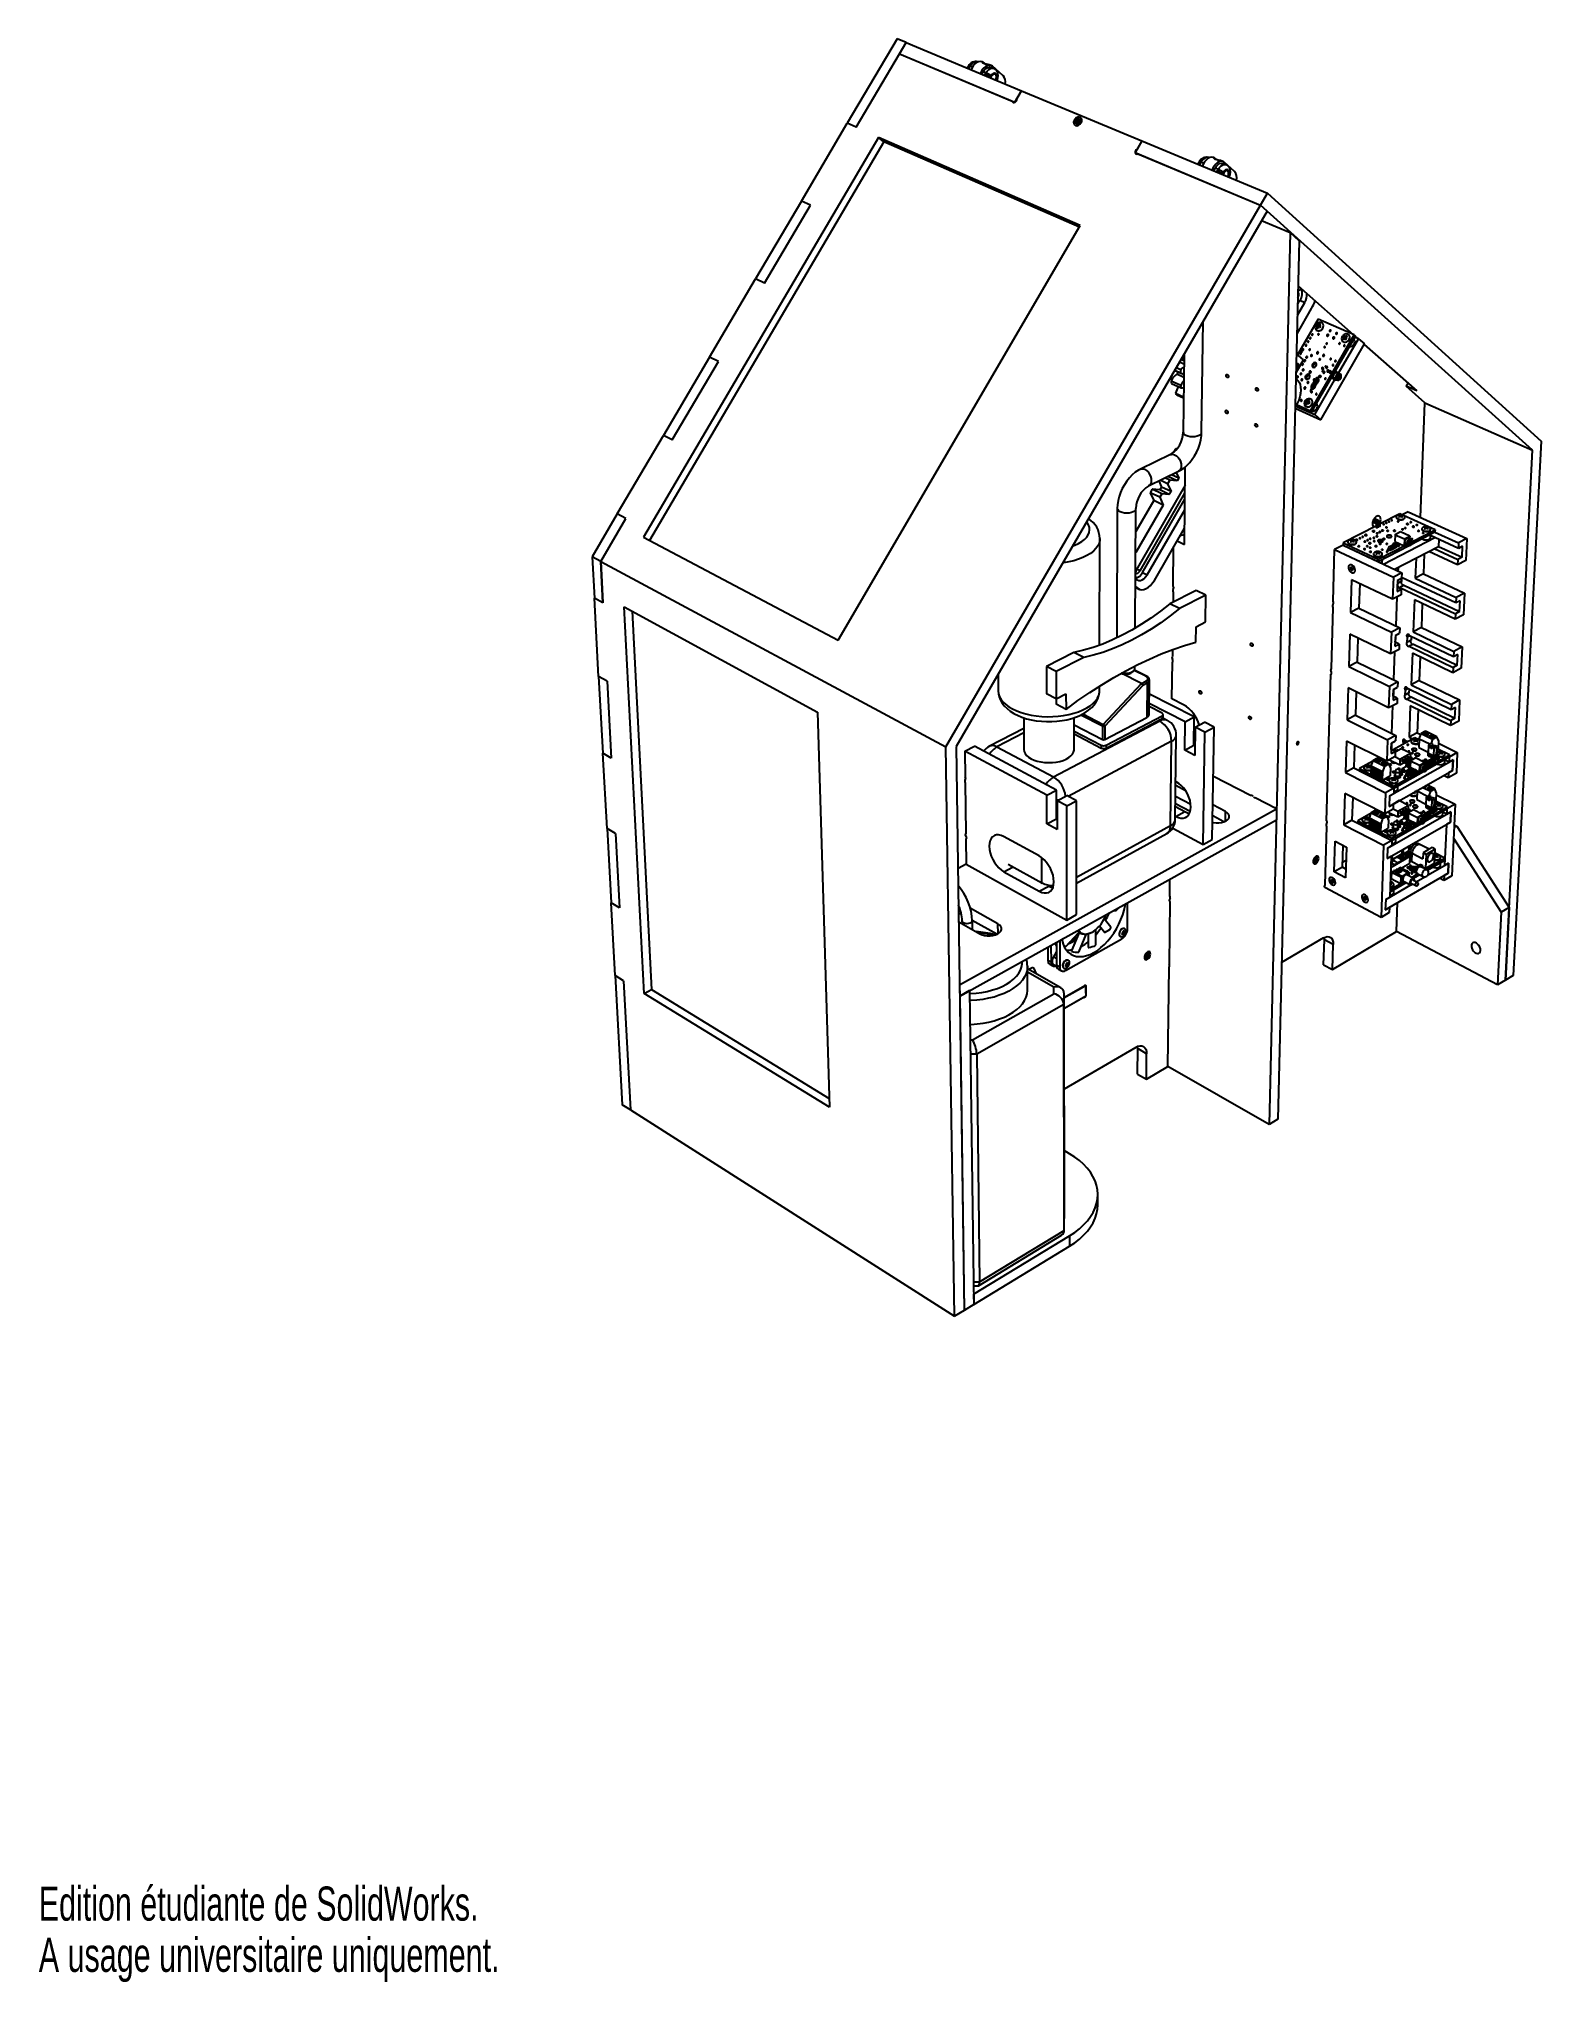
# Model space of a CAD drawing. Extents: x 0 to 160, y 0 to 207.
import ezdxf
from ezdxf.enums import TextEntityAlignment as Align

# ---------------------------------------------------------------- set-up
doc = ezdxf.new("R2010")
doc.units = 0
doc.layers.get('0').update_dxf_attribs({"linetype": 'CONTINUOUS'})

msp = doc.modelspace()

# ---------------------------------------------------------------- texts
at = {"color": 7, "linetype": 'CONTINUOUS'}
for s, width, p in [('Edition étudiante de SolidWorks.', 0.667188, (0, 5.45)), ('A usage universitaire uniquement.', 0.668182, (0, 0))]:
    msp.add_text(s, height=3.633, dxfattribs=dict(at, width=width)).set_placement(p, align=Align.BOTTOM_LEFT)

# ---------------------------------------------------------------- linework, layer by layer
at = {"color": 7, "linetype": 'CONTINUOUS'}
for p, q in [((91.43, 206.93), (86.13, 197.94)), ((87.08, 197.52), (91.68, 205.33)), ((92.39, 206.53), (91.43, 206.93)), ((91.68, 205.33), (92.39, 206.53)), ((91.68, 205.33), (103.69, 200.3)), ((91.68, 205.33), (103.98, 200.19)), ((92.39, 206.53), (104.7, 201.41)), ((98.96, 203.91), (98.91, 203.82)), ((99.2, 204.02), (99.11, 203.88)), ((100.44, 203.18), (100.59, 203.44)), ((100.58, 204.46), (100.48, 204.49)), ((100.9, 203.31), (100.59, 203.44)), ((100.81, 203.17), (100.9, 203.31)), ((101.34, 202.85), (101.33, 202.81)), ((101.46, 204.09), (101.36, 204.13)), ((101.76, 203.78), (101.45, 203.9)), ((102.71, 203.04), (101.6, 204.01)), ((101.83, 203.27), (101.79, 203.29)), ((102.01, 202.86), (102.01, 202.91)), ((103.98, 200.19), (104.7, 201.41)), ((104.18, 200.53), (104.7, 201.41)), ((104.7, 201.41), (117.52, 196.07)), ((103.86, 200.16), (103.69, 200.3)), ((81.25, 189.66), (86.13, 197.94)), ((87.08, 197.52), (86.13, 197.94)), ((110.55, 198.27), (110.48, 198.06)), ((110.48, 198.06), (110.61, 197.94)), ((110.61, 197.95), (110.48, 198.06)), ((110.75, 198.36), (110.55, 198.27)), ((110.69, 198.15), (110.55, 198.27)), ((110.61, 197.94), (110.8, 198.03)), ((110.69, 198.15), (110.62, 197.95)), ((110.87, 198.23), (110.69, 198.15)), ((110.87, 198.24), (110.75, 198.36)), ((110.8, 198.03), (110.87, 198.24)), ((89.45, 196.42), (64.41, 153.86)), ((90.01, 195.96), (65.05, 153.52)), ((110.95, 187.06), (89.45, 196.42)), ((90.01, 195.96), (89.45, 196.42)), ((110.85, 186.88), (90.01, 195.96)), ((117.52, 196.07), (116.78, 194.82)), ((116.78, 194.82), (130.14, 189.23)), ((116.78, 194.82), (116.96, 194.67)), ((117.52, 196.07), (116.99, 195.18)), ((117.08, 194.7), (130.14, 189.23)), ((117.52, 196.07), (130.88, 190.51)), ((123.53, 193.68), (123.48, 193.59)), ((123.79, 193.79), (123.7, 193.65)), ((124.69, 194.28), (124.65, 194.29)), ((125.22, 194.25), (125.12, 194.3)), ((125.15, 192.9), (125.3, 193.17)), ((125.63, 193.03), (125.3, 193.17)), ((125.54, 192.88), (125.63, 193.03)), ((126.17, 193.86), (126.07, 193.9)), ((126.09, 192.55), (126.08, 192.51)), ((126.49, 193.53), (126.16, 193.66)), ((127.38, 192.8), (126.3, 193.77)), ((126.58, 193), (126.55, 193.01)), ((126.75, 192.64), (126.75, 192.7)), ((130.14, 189.23), (130.88, 190.51)), ((130.88, 190.51), (160.04, 164.09)), ((81.25, 189.66), (76.36, 181.37)), ((77.31, 180.93), (82.2, 189.24)), ((82.2, 189.23), (81.25, 189.66)), ((82.2, 189.24), (81.25, 189.66)), ((81.25, 189.66), (81.25, 189.66)), ((96.64, 131.53), (130.14, 189.23)), ((130.84, 188.6), (97.74, 131.56)), ((130.84, 188.6), (130.14, 189.23)), ((159.13, 163.14), (130.14, 189.23)), ((85.17, 142.89), (110.95, 187.06)), ((130.26, 187.59), (133.3, 186.3)), ((133.3, 186.3), (131.07, 91.34)), ((134.28, 185.43), (133.3, 186.3)), ((134.28, 185.43), (131.99, 91.9)), ((71.46, 173.05), (76.36, 181.37)), ((77.31, 180.93), (76.36, 181.37)), ((134.16, 180.62), (140, 175.45)), ((134.04, 175.54), (135.59, 178.23)), ((134.08, 177.52), (134.87, 178.87)), ((134.11, 178.68), (134.35, 179.09)), ((134.35, 179.09), (134.87, 178.87)), ((123.87, 165.04), (124.04, 176.88)), ((136.28, 177.07), (134.1, 173.29)), ((136.21, 176.32), (136.1, 176.36)), ((136.21, 176.32), (136.14, 176.16)), ((136.14, 176.16), (136.31, 176.2)), ((136.3, 176.46), (136.19, 176.51)), ((136.19, 176.51), (136.43, 176.35)), ((136.21, 176.32), (136.34, 176.2)), ((136.34, 176.26), (136.27, 176.11)), ((140.13, 175.4), (136.28, 177.07)), ((136.3, 176.46), (136.43, 176.35)), ((136.37, 176.25), (136.43, 176.35)), ((136.43, 176.35), (136.39, 176.6)), ((136.43, 176.41), (136.54, 176.31)), ((136.43, 176.35), (136.54, 176.3)), ((135.46, 167.31), (140.13, 175.4)), ((135.59, 167.2), (140.26, 175.28)), ((136.57, 166.38), (141.22, 174.44)), ((138.47, 171.34), (140.58, 175)), ((139.04, 175.14), (138.92, 175.02)), ((138.92, 175.02), (139.16, 175.02)), ((139.16, 175.02), (138.97, 175.24)), ((139.12, 175.02), (139, 174.9)), ((139.04, 175.14), (139.16, 175.02)), ((139.12, 175.02), (139.21, 174.9)), ((139.12, 175.02), (139.24, 174.91)), ((139.16, 175.02), (139.27, 175.11)), ((139.23, 174.93), (139.16, 175.02)), ((139.17, 175.25), (139.3, 175.14)), ((139.25, 175.13), (139.34, 175.01)), ((139.3, 175.17), (139.31, 175.35)), ((139.6, 175.37), (139.54, 175.44)), ((140.13, 175.4), (140.26, 175.28)), ((140.58, 175), (140.19, 175.17)), ((140.24, 175.25), (140.45, 175.05)), ((140.58, 175), (141.22, 174.44)), ((141.2, 174.4), (146.8, 169.45)), ((71.46, 173.05), (66.55, 164.71)), ((67.48, 164.23), (72.4, 172.59)), ((72.4, 172.59), (71.46, 173.05)), ((72.4, 172.59), (71.46, 173.05)), ((71.46, 173.05), (71.46, 173.05)), ((121.17, 171.93), (121.66, 171.71)), ((121.8, 173.02), (122, 172.93)), ((122, 173.37), (121.9, 165.06)), ((121.91, 173.21), (122, 173.17)), ((133.93, 171.39), (134.72, 172.75)), ((134.72, 172.75), (133.98, 173.39)), ((136.71, 171.89), (136.68, 171.9)), ((136.71, 171.79), (136.68, 171.8)), ((136.68, 171.8), (136.77, 171.72)), ((136.71, 171.79), (136.78, 171.72)), ((136.78, 171.93), (136.75, 171.94)), ((136.78, 171.92), (136.86, 171.85)), ((136.83, 171.89), (136.82, 171.89)), ((137.04, 172.08), (137.02, 172.05)), ((137.03, 172.04), (137.11, 171.97)), ((137.05, 172.04), (137.07, 172.07)), ((137.16, 172.02), (137.15, 171.99)), ((137.15, 171.99), (137.26, 171.89)), ((137.16, 172.02), (137.28, 171.92)), ((120.62, 170.5), (121.64, 170.04)), ((120.67, 170.22), (121.69, 169.76)), ((121, 171.64), (121.73, 171.3)), ((121.01, 171.65), (121.61, 171.37)), ((135.6, 169.75), (135.52, 169.6)), ((135.62, 170.07), (135.54, 169.94)), ((135.59, 169.56), (135.68, 169.71)), ((135.65, 170.15), (135.62, 170.09)), ((135.7, 170.22), (135.66, 170.15)), ((135.74, 170.3), (135.7, 170.24)), ((135.79, 170.37), (135.75, 170.3)), ((135.82, 170.45), (135.79, 170.39)), ((135.91, 170.57), (135.83, 170.45)), ((135.87, 169.75), (135.95, 169.88)), ((135.94, 170.64), (135.9, 170.58)), ((135.92, 166.92), (138.04, 170.59)), ((136.01, 170.75), (135.95, 170.65)), ((135.96, 169.89), (136, 169.95)), ((135.99, 169.96), (136.04, 170.03)), ((136.05, 170.04), (136.08, 170.1)), ((136.08, 170.11), (136.12, 170.18)), ((136.14, 170.19), (136.17, 170.25)), ((136.17, 170.26), (136.24, 170.38)), ((136.29, 170.95), (136.21, 170.8)), ((136.25, 170.38), (136.28, 170.44)), ((136.28, 170.75), (136.37, 170.9)), ((136.28, 170.45), (136.34, 170.56)), ((136.47, 170.97), (136.53, 170.92)), ((136.47, 170.97), (136.47, 170.97)), ((136.59, 170.98), (136.53, 171.04)), ((136.74, 171.56), (136.72, 171.53)), ((136.73, 171.51), (136.81, 171.45)), ((136.77, 171.55), (136.75, 171.52)), ((136.86, 171.49), (136.84, 171.46)), ((136.84, 171.46), (136.95, 171.37)), ((136.86, 171.49), (136.97, 171.4)), ((137.26, 171.52), (137.33, 171.45)), ((137.45, 171.58), (137.37, 171.65)), ((137.5, 171.53), (137.48, 171.55)), ((137.5, 171.44), (137.48, 171.45)), ((137.48, 171.45), (137.58, 171.35)), ((137.5, 171.44), (137.6, 171.35)), ((137.57, 171.57), (137.55, 171.59)), ((137.58, 171.57), (137.69, 171.48)), ((137.65, 171.52), (137.63, 171.53)), ((138.11, 170.53), (137.71, 170.87)), ((137.99, 170.75), (138.23, 170.65)), ((138.19, 170.66), (138.11, 170.53)), ((138.11, 170.53), (138.11, 170.53)), ((138.54, 171.27), (138.14, 171.62)), ((138.2, 170.66), (138.23, 170.65)), ((138.2, 170.66), (138.23, 170.64)), ((138.23, 170.64), (138.36, 170.59)), ((138.51, 171.28), (138.27, 171.39)), ((138.64, 171.23), (138.51, 171.28)), ((138.54, 171.27), (138.54, 171.27)), ((145.86, 170.28), (145.66, 169.94)), ((147.65, 168.18), (145.66, 169.94)), ((146.8, 169.45), (145.66, 169.94)), ((121.1, 169.21), (121.95, 168.82)), ((121.24, 169.02), (121.95, 168.7)), ((133.89, 167.83), (135.92, 166.92)), ((133.96, 167.94), (135.59, 167.2)), ((133.98, 167.98), (135.46, 167.31)), ((135.06, 168.2), (134.94, 168.25)), ((135.06, 168.2), (134.98, 168.05)), ((134.98, 168.05), (135.16, 168.09)), ((135.15, 168.35), (135.03, 168.4)), ((135.03, 168.4), (135.27, 168.24)), ((135.06, 168.2), (135.19, 168.09)), ((135.19, 168.14), (135.11, 167.99)), ((135.15, 168.35), (135.27, 168.24)), ((135.21, 168.13), (135.27, 168.24)), ((135.27, 168.24), (135.24, 168.49)), ((135.27, 168.29), (135.39, 168.2)), ((135.27, 168.24), (135.39, 168.19)), ((135.52, 169.33), (135.58, 169.27)), ((135.64, 169.34), (135.58, 169.39)), ((135.58, 169.39), (135.58, 169.39)), ((147.18, 155.98), (147.65, 168.18)), ((147.65, 168.18), (159.13, 163.14)), ((133.84, 167.6), (136.57, 166.38)), ((135.46, 167.31), (135.59, 167.2)), ((135.92, 166.92), (136.57, 166.38)), ((61.62, 156.34), (66.55, 164.71)), ((67.48, 164.23), (66.55, 164.71)), ((121.83, 164.52), (121.72, 164.32)), ((121.77, 164.3), (121.72, 164.32)), ((121.72, 164.32), (121.75, 164.24)), ((160.04, 164.09), (157.07, 107.2)), ((120.56, 162.67), (117.36, 161.12)), ((121.11, 163.28), (120.89, 162.89)), ((121.21, 163.23), (121.11, 163.28)), ((121.24, 163.26), (121.11, 163.28)), ((156.23, 106.69), (159.13, 163.14)), ((122.11, 159.39), (117.03, 150.62)), ((118.23, 159.34), (121.42, 160.89)), ((119.31, 159.86), (119.59, 159.21)), ((120.24, 159.55), (119.45, 159.93)), ((120.47, 159.94), (119.96, 160.18)), ((120.47, 159.94), (120.24, 159.55)), ((120.24, 159.55), (120.61, 158.73)), ((121.26, 159.86), (120.27, 160.33)), ((121.26, 159.86), (120.47, 159.94)), ((121.44, 160.16), (120.66, 160.52)), ((121.17, 160.77), (121.44, 160.16)), ((121.44, 160.16), (121.26, 159.86)), ((122.03, 153.1), (122.13, 161.36)), ((122.09, 161.29), (122.05, 161.29)), ((122.09, 161.29), (122.06, 161.3)), ((122.13, 161.36), (122.09, 161.29)), ((119.78, 157.29), (116.85, 152.24)), ((118.77, 157.78), (116.86, 154.49)), ((117.31, 150.29), (122.1, 158.57)), ((117.56, 150.1), (122.09, 157.92)), ((118.62, 158.98), (118.4, 158.6)), ((119.41, 158.12), (118.4, 158.6)), ((118.4, 158.6), (118.77, 157.78)), ((119.64, 158.5), (118.62, 158.98)), ((119.42, 158.91), (118.62, 158.98)), ((119.78, 157.29), (118.77, 157.78)), ((119.64, 158.5), (119.41, 158.12)), ((119.41, 158.12), (119.78, 157.29)), ((119.59, 159.21), (119.42, 158.91)), ((120.43, 158.43), (119.42, 158.91)), ((120.61, 158.73), (119.59, 159.21)), ((120.43, 158.43), (119.64, 158.5)), ((120.61, 158.73), (120.43, 158.43)), ((61.62, 156.34), (58.94, 151.78)), ((59.86, 151.29), (62.54, 155.85)), ((62.54, 155.85), (61.62, 156.34)), ((62.54, 155.85), (61.62, 156.34)), ((61.62, 156.34), (61.62, 156.34)), ((114.89, 156.94), (114.83, 143.14)), ((116.79, 144.18), (116.88, 156.93)), ((118.07, 149.85), (122.08, 156.78)), ((142.1, 155.51), (142.4, 155.37)), ((142.43, 155.45), (142.12, 155.59)), ((142.14, 155.64), (142.55, 155.45)), ((142.21, 155.61), (142.14, 155.58)), ((142.59, 155.53), (142.18, 155.72)), ((142.22, 155.76), (142.71, 155.53)), ((142.75, 155.61), (142.25, 155.84)), ((142.32, 155.71), (142.3, 155.66)), ((142.3, 155.66), (142.3, 155.66)), ((142.43, 155.45), (142.43, 155.45)), ((142.49, 155.21), (142.48, 154.89)), ((142.59, 155.53), (142.59, 155.53)), ((142.65, 155.29), (142.64, 154.97)), ((142.72, 154.97), (142.73, 155.28)), ((142.8, 155.24), (142.73, 155.2)), ((142.75, 155.61), (142.75, 155.61)), ((142.79, 155.24), (142.8, 155.25)), ((142.81, 155.37), (142.8, 155.05)), ((142.88, 155.05), (142.89, 155.36)), ((145, 156.37), (142.89, 155.28)), ((144.94, 156.14), (144.82, 156.18)), ((144.94, 156.14), (144.83, 156.07)), ((145.05, 156.2), (144.93, 156.24)), ((144.93, 156.24), (145.01, 156.05)), ((144.94, 156.14), (144.94, 156.02)), ((145.07, 156.09), (144.96, 156.01)), ((148.74, 154.65), (145, 156.37)), ((145.05, 156.2), (145.05, 156.08)), ((145.09, 156.07), (145.16, 156.24)), ((145.18, 156.14), (145.17, 156.02)), ((145.88, 156.58), (145.25, 156.26)), ((145.88, 156.58), (152.13, 153.71)), ((64.41, 153.86), (85.17, 142.89)), ((113.01, 142.37), (113.04, 153.71)), ((118.84, 149.27), (122.05, 154.83)), ((121.27, 153.47), (122.03, 153.1)), ((121.87, 154.13), (121.56, 153.97)), ((121.87, 154.13), (122.04, 154.04)), ((142.49, 155.08), (138.95, 153.26)), ((138.95, 153.26), (142.69, 151.51)), ((138.95, 153.26), (138.95, 153.03)), ((139.79, 153.5), (139.67, 153.54)), ((139.79, 153.5), (139.68, 153.42)), ((139.9, 153.55), (139.78, 153.59)), ((139.78, 153.59), (139.86, 153.4)), ((139.79, 153.5), (139.79, 153.37)), ((139.91, 153.44), (139.8, 153.36)), ((139.9, 153.55), (139.9, 153.43)), ((139.94, 153.42), (140.01, 153.59)), ((140.03, 153.5), (140.02, 153.37)), ((142.57, 154.89), (142.58, 155.2)), ((142.65, 155.16), (142.57, 155.12)), ((142.57, 154.94), (142.57, 154.94)), ((142.73, 155.02), (142.72, 155.02)), ((142.88, 155.1), (142.88, 155.1)), ((143.26, 150.99), (148.7, 153.82)), ((144.47, 153.15), (144.4, 153.11)), ((144.49, 154.13), (144.46, 153.4)), ((144.46, 153.4), (145.45, 152.94)), ((145.05, 154.42), (144.49, 154.13)), ((144.49, 154.13), (145.48, 153.68)), ((146.04, 153.97), (145.05, 154.42)), ((145.48, 153.68), (145.45, 152.94)), ((145.48, 153.68), (146.04, 153.97)), ((145.6, 153.15), (145.84, 153.04)), ((146.13, 153.65), (145.89, 153.76)), ((146.04, 153.97), (146.03, 153.69)), ((146.12, 153.42), (146.12, 153.47)), ((146.25, 153.59), (146.13, 153.65)), ((146.24, 153.12), (148.73, 154.42)), ((146.33, 153.4), (148.74, 154.65)), ((147.68, 154.88), (147.56, 154.92)), ((147.68, 154.88), (147.57, 154.81)), ((147.79, 154.94), (147.67, 154.98)), ((147.67, 154.98), (147.75, 154.79)), ((147.68, 154.88), (147.68, 154.76)), ((147.81, 154.83), (147.7, 154.75)), ((147.79, 154.94), (147.79, 154.81)), ((147.83, 154.81), (147.9, 154.98)), ((147.92, 154.88), (147.92, 154.76)), ((148.25, 153.8), (148.27, 154.18)), ((151.22, 152.66), (148.26, 154.03)), ((148.71, 154.41), (151.24, 153.25)), ((148.74, 154.65), (148.73, 154.42)), ((149.13, 153.63), (149.1, 152.89)), ((151.24, 153.25), (151.22, 152.66)), ((152.13, 153.71), (151.24, 153.25)), ((152.13, 153.71), (152.02, 151.38)), ((59.86, 151.29), (58.94, 151.78)), ((58.94, 151.78), (59.18, 147.36)), ((59.86, 151.29), (60.1, 146.86)), ((59.86, 151.29), (96.64, 131.53)), ((60.1, 146.86), (59.86, 151.29)), ((120.85, 148.65), (120.89, 152.82)), ((137.88, 147.04), (138.04, 152.55)), ((138.95, 153.01), (138.04, 152.55)), ((138.04, 152.55), (144.3, 149.6)), ((138.95, 153.03), (142.69, 151.28)), ((138.95, 153.01), (145.2, 150.08)), ((139.39, 152.82), (139.39, 152.8)), ((140.35, 152.35), (140.36, 152.37)), ((142.13, 151.54), (142.13, 151.52)), ((142.53, 152.21), (142.41, 152.25)), ((142.53, 152.21), (142.42, 152.14)), ((142.65, 152.27), (142.52, 152.31)), ((142.52, 152.31), (142.61, 152.12)), ((142.53, 152.21), (142.53, 152.09)), ((142.66, 152.15), (142.55, 152.08)), ((142.65, 152.27), (142.64, 152.14)), ((142.68, 152.14), (142.76, 152.31)), ((142.69, 151.51), (145.73, 153.09)), ((142.69, 151.28), (145.97, 152.98)), ((142.69, 151.51), (142.69, 151.28)), ((142.77, 152.21), (142.77, 152.09)), ((143.11, 151.13), (143.13, 151.51)), ((143.58, 152.36), (143.58, 152.28)), ((143.66, 152.28), (143.67, 152.36)), ((143.67, 152.33), (143.67, 152.33)), ((143.84, 152.66), (143.72, 152.6)), ((143.76, 152.53), (143.87, 152.59)), ((143.94, 152.88), (143.86, 152.84)), ((143.98, 152.91), (143.94, 152.89)), ((144.09, 152.95), (144.02, 152.92)), ((144.03, 152.51), (144.11, 152.55)), ((144.13, 152.99), (144.09, 152.96)), ((144.12, 152.54), (144.16, 152.57)), ((144.2, 153.01), (144.17, 153)), ((144.19, 152.59), (144.26, 152.63)), ((144.25, 153.05), (144.2, 153.02)), ((144.27, 152.62), (144.31, 152.64)), ((144.31, 153.07), (144.28, 153.06)), ((144.36, 153.1), (144.31, 153.08)), ((144.34, 152.67), (144.37, 152.68)), ((144.38, 152.68), (144.42, 152.7)), ((144.42, 150.45), (149.1, 152.89)), ((144.45, 152.73), (144.48, 152.74)), ((144.49, 152.74), (144.54, 152.76)), ((144.57, 152.79), (144.64, 152.82)), ((144.73, 153.13), (144.68, 153.1)), ((144.72, 153.02), (144.77, 153.05)), ((144.82, 153), (144.82, 152.92)), ((144.82, 153), (144.82, 153)), ((144.9, 152.92), (144.9, 153)), ((144.9, 152.97), (144.9, 152.97)), ((145.45, 152.94), (145.73, 153.09)), ((145.49, 152.74), (145.51, 152.73)), ((145.84, 153.04), (145.97, 152.98)), ((146.71, 151.64), (146.63, 149.49)), ((147.59, 152.1), (147.51, 149.95)), ((151.14, 150.92), (148.06, 152.35)), ((148.66, 152.66), (151.17, 151.5)), ((149.1, 152.89), (151.61, 151.73)), ((151.17, 151.5), (151.14, 150.92)), ((152.02, 151.38), (151.14, 150.92)), ((151.61, 151.73), (151.17, 151.5)), ((151.66, 152.9), (151.22, 152.66)), ((151.61, 151.73), (151.66, 152.9)), ((117.56, 150.1), (118.07, 149.85)), ((139.78, 150.69), (139.71, 150.55)), ((139.71, 150.55), (139.8, 150.36)), ((139.83, 149.33), (139.72, 145.85)), ((139.93, 150.64), (139.78, 150.69)), ((139.8, 150.36), (139.96, 150.31)), ((144.21, 147.26), (139.83, 149.33)), ((140.02, 150.45), (139.93, 150.64)), ((139.96, 150.31), (140.02, 150.45)), ((144.3, 149.6), (144.21, 147.26)), ((145.2, 150.08), (144.3, 149.6)), ((144.73, 149.25), (144.69, 148.08)), ((144.74, 149.26), (144.71, 148.52)), ((144.73, 149.25), (145.18, 149.49)), ((144.74, 149.26), (144.73, 148.94)), ((145.17, 149.17), (144.73, 148.94)), ((145.18, 149.49), (145.17, 149.17)), ((145.2, 150.08), (145.18, 149.49)), ((150.96, 146.87), (145.18, 149.58)), ((147.51, 149.95), (146.63, 149.49)), ((146.63, 149.49), (150.99, 147.44)), ((147.51, 149.95), (151.87, 147.91)), ((60.1, 146.86), (59.18, 147.36)), ((59.64, 139.04), (59.18, 147.36)), ((116.82, 148.61), (117.1, 148.4)), ((116.82, 148.53), (117.2, 148.34)), ((123.28, 148.2), (120.47, 146.78)), ((120.84, 148.01), (120.83, 146.96)), ((124.32, 147.7), (121.51, 146.27)), ((124.32, 147.7), (123.28, 148.2)), ((124.27, 144.84), (124.32, 147.7)), ((140.71, 148.92), (140.62, 146.32)), ((145.12, 147.73), (144.21, 147.26)), ((144.67, 147.5), (144.56, 144.44)), ((144.69, 148.08), (145.14, 148.32)), ((145.14, 148.32), (144.7, 148.53)), ((145.41, 148.75), (144.97, 148.52)), ((144.97, 148.52), (150.91, 145.72)), ((145.14, 148.32), (145.12, 147.73)), ((145.41, 148.75), (151.35, 145.95)), ((146.54, 147.2), (146.41, 143.78)), ((150.89, 145.14), (146.54, 147.2)), ((150.99, 147.44), (150.96, 146.87)), ((151.4, 147.1), (150.96, 146.87)), ((151.87, 147.91), (150.99, 147.44)), ((151.35, 145.95), (151.4, 147.1)), ((151.87, 147.91), (151.77, 145.61)), ((64.49, 105.29), (62.35, 146.45)), ((62.35, 146.45), (82.97, 135.25)), ((63.21, 145.99), (65.26, 105.7)), ((121.51, 146.27), (120.47, 146.78)), ((137.86, 146.39), (137.67, 139.87)), ((140.62, 146.32), (139.72, 145.85)), ((139.72, 145.85), (144.09, 143.75)), ((140.62, 146.32), (144.99, 144.23)), ((147.38, 146.8), (147.28, 144.25)), ((150.91, 145.72), (150.89, 145.14)), ((151.77, 145.61), (150.89, 145.14)), ((151.35, 145.95), (150.91, 145.72)), ((123.26, 142.69), (123.28, 144.33)), ((123.28, 144.33), (124.27, 144.84)), ((139.65, 143.54), (139.54, 140.09)), ((144, 141.43), (139.65, 143.54)), ((140.52, 143.12), (140.44, 140.57)), ((144.09, 143.75), (144, 141.43)), ((144.99, 144.23), (144.09, 143.75)), ((144.52, 143.41), (144.47, 142.25)), ((144.5, 142.7), (144.51, 142.94)), ((144.51, 143.25), (144.52, 143.24)), ((144.52, 143.41), (144.96, 143.65)), ((144.99, 144.23), (144.96, 143.65)), ((145.76, 143.21), (145.74, 142.67)), ((146.18, 142.91), (145.74, 142.67)), ((146.06, 143.37), (145.76, 143.21)), ((150.72, 141.14), (146.03, 143.38)), ((146.19, 143.3), (146.18, 142.91)), ((147.28, 144.25), (146.41, 143.78)), ((146.41, 143.78), (150.74, 141.71)), ((147.28, 144.25), (151.61, 142.19)), ((110.27, 141.59), (107.34, 140.1)), ((111.31, 141.06), (108.37, 139.56)), ((111.31, 141.06), (110.27, 141.59)), ((120.77, 141.89), (120.76, 141.18)), ((144.9, 141.92), (144, 141.43)), ((144.35, 138.67), (144.46, 141.68)), ((144.47, 142.25), (144.92, 142.49)), ((144.92, 142.49), (144.49, 142.7)), ((144.92, 142.49), (144.9, 141.92)), ((146.43, 142.48), (145.99, 142.25)), ((145.99, 142.25), (150.67, 140)), ((146.32, 141.52), (146.19, 138.14)), ((150.64, 139.44), (146.32, 141.52)), ((146.43, 142.48), (151.1, 140.24)), ((147.16, 141.11), (147.06, 138.61)), ((150.74, 141.71), (150.72, 141.14)), ((151.15, 141.38), (150.72, 141.14)), ((151.61, 142.19), (150.74, 141.71)), ((151.1, 140.24), (151.15, 141.38)), ((151.61, 142.19), (151.51, 139.91)), ((60.55, 138.53), (59.64, 139.04)), ((59.64, 139.04), (60.09, 130.86)), ((102.19, 139.23), (102.2, 137.5)), ((108.37, 139.56), (107.34, 140.1)), ((107.34, 140.1), (107.35, 137.19)), ((108.37, 139.56), (108.38, 136.66)), ((117.45, 138.27), (115.29, 139.37)), ((118.01, 139.05), (116.71, 139.71)), ((116.76, 139.87), (116.77, 140.15)), ((120.71, 136.65), (120.76, 140.55)), ((137.19, 123.65), (137.65, 139.27)), ((140.44, 140.57), (139.54, 140.09)), ((139.54, 140.09), (143.88, 137.97)), ((140.44, 140.57), (144.77, 138.46)), ((150.67, 140), (150.64, 139.44)), ((151.51, 139.91), (150.64, 139.44)), ((151.1, 140.24), (150.67, 140)), ((60.55, 138.53), (60.99, 130.34)), ((108.38, 136.66), (107.35, 137.19)), ((108.38, 136.66), (109.42, 137.19)), ((108.39, 136.66), (108.39, 136.07)), ((109.42, 137.19), (109.43, 135.53)), ((113, 137.54), (113, 138.01)), ((113.38, 133.91), (117.45, 138.27)), ((117.6, 138.07), (113.56, 133.73)), ((117.45, 138.27), (117.94, 138.53)), ((118.07, 138.31), (117.6, 138.07)), ((118.07, 138.31), (118.04, 134.67)), ((118.29, 134.99), (118.32, 138.63)), ((123.09, 134.72), (118.31, 137.16)), ((121.95, 136.02), (120.71, 136.65)), ((139.47, 137.81), (139.36, 134.41)), ((143.79, 135.68), (139.47, 137.81)), ((140.33, 137.39), (140.25, 134.9)), ((143.88, 137.97), (143.79, 135.68)), ((144.77, 138.46), (143.88, 137.97)), ((144.3, 137.64), (144.26, 136.5)), ((144.26, 136.5), (144.71, 136.74)), ((144.71, 136.74), (144.28, 136.95)), ((144.29, 136.95), (144.31, 137.65)), ((144.3, 137.64), (144.75, 137.89)), ((144.71, 136.74), (144.69, 136.17)), ((144.77, 138.46), (144.75, 137.89)), ((145.55, 137.58), (145.53, 137.06)), ((145.96, 137.29), (145.53, 137.06)), ((145.84, 137.74), (145.55, 137.58)), ((146.21, 136.87), (145.77, 136.63)), ((145.77, 136.63), (150.42, 134.36)), ((150.47, 135.48), (145.82, 137.75)), ((145.98, 137.67), (145.96, 137.29)), ((147.06, 138.61), (146.19, 138.14)), ((146.19, 138.14), (150.49, 136.05)), ((146.21, 136.87), (150.85, 134.6)), ((147.06, 138.61), (151.36, 136.53)), ((82.97, 135.25), (84.24, 93.18)), ((104.92, 134.64), (104.94, 131.26)), ((109.43, 135.53), (108.39, 136.07)), ((110.3, 131.27), (110.3, 134.65)), ((113.55, 132.31), (118.04, 134.67)), ((113.69, 131.71), (119.66, 134.86)), ((113.69, 131.41), (119.66, 134.56)), ((122.11, 134.2), (118.3, 136.15)), ((119.66, 135.12), (118.3, 135.82)), ((119.66, 134.86), (119.66, 134.56)), ((120.21, 134.36), (119.73, 134.61)), ((119.76, 134.69), (119.76, 134.99)), ((122.11, 134.2), (123.09, 134.72)), ((123.05, 131.71), (123.09, 134.72)), ((140.25, 134.9), (139.36, 134.41)), ((140.25, 134.9), (144.56, 132.76)), ((144.69, 136.17), (143.79, 135.68)), ((144.14, 132.97), (144.25, 135.93)), ((146.1, 135.9), (145.97, 132.57)), ((150.4, 133.8), (146.1, 135.9)), ((146.94, 135.5), (146.84, 133.05)), ((150.85, 134.6), (150.42, 134.36)), ((150.49, 136.05), (150.47, 135.48)), ((150.9, 135.73), (150.47, 135.48)), ((151.36, 136.53), (150.49, 136.05)), ((150.85, 134.6), (150.9, 135.73)), ((151.36, 136.53), (151.26, 134.28)), ((104.93, 133.5), (101.26, 131.61)), ((108.1, 128.33), (119.42, 134.3)), ((110.3, 133.87), (113.3, 132.31)), ((110.3, 133.22), (113.18, 131.71)), ((110.3, 132.91), (113.18, 131.41)), ((113.31, 133.73), (113.3, 132.31)), ((113.56, 133.73), (113.55, 132.31)), ((121.07, 123.81), (121.17, 132.77)), ((122.07, 131.19), (122.11, 134.2)), ((123.2, 133.65), (123.16, 130.63)), ((123.2, 133.65), (124.18, 134.17)), ((124.22, 133.12), (123.2, 133.65)), ((124.04, 121.15), (124.22, 133.12)), ((125.21, 133.65), (124.18, 134.17)), ((124.22, 133.12), (125.21, 133.65)), ((125.01, 121.69), (125.21, 133.65)), ((139.36, 134.41), (143.67, 132.27)), ((144.56, 132.76), (143.67, 132.27)), ((146.59, 132.5), (144.28, 131.22)), ((144.56, 132.76), (144.54, 132.19)), ((146.84, 133.05), (145.97, 132.57)), ((145.97, 132.57), (146.37, 132.38)), ((147.06, 132.27), (146.59, 132.5)), ((146.84, 133.05), (147.23, 132.86)), ((147.06, 132.36), (147.26, 132.95)), ((147.72, 133.21), (147.26, 132.95)), ((147.26, 132.95), (148.48, 132.35)), ((147.62, 132.92), (147.54, 132.87)), ((147.54, 132.87), (147.69, 132.8)), ((147.62, 132.85), (147.6, 132.84)), ((147.62, 132.85), (147.62, 132.92)), ((147.88, 132.79), (147.62, 132.92)), ((147.74, 132.79), (147.62, 132.85)), ((148.94, 132.61), (147.72, 133.21)), ((148.25, 132.61), (148.17, 132.56)), ((148.17, 132.56), (148.32, 132.49)), ((148.25, 132.54), (148.23, 132.53)), ((148.25, 132.54), (148.25, 132.61)), ((148.51, 132.48), (148.25, 132.61)), ((148.37, 132.48), (148.25, 132.54)), ((148.48, 132.35), (148.94, 132.61)), ((149.1, 132.21), (148.94, 132.61)), ((150.42, 134.36), (150.4, 133.8)), ((151.26, 134.28), (150.4, 133.8)), ((60.99, 130.34), (60.09, 130.86)), ((60.53, 122.83), (60.09, 130.86)), ((97.56, 70.9), (96.64, 131.53)), ((97.74, 131.56), (98.58, 71.52)), ((98.64, 131.07), (99.67, 131.61)), ((98.64, 131.07), (98.68, 128.36)), ((107.38, 126.39), (98.64, 131.07)), ((108.41, 126.93), (99.67, 131.61)), ((102.07, 131.54), (108.1, 128.33)), ((113.18, 131.71), (113.18, 131.41)), ((113.69, 131.71), (113.69, 131.41)), ((120.57, 123.17), (120.67, 132.14)), ((122.07, 131.19), (123.05, 131.71)), ((123.16, 130.63), (122.07, 131.19)), ((123.17, 131.65), (123.05, 131.71)), ((139.29, 132.16), (139.19, 128.8)), ((143.59, 130.01), (139.29, 132.16)), ((140.15, 131.73), (140.07, 129.29)), ((142.81, 130.4), (142.66, 130.32)), ((143.67, 132.27), (143.59, 130.01)), ((144.48, 130.5), (143.59, 130.01)), ((144.09, 131.95), (144.05, 130.82)), ((144.05, 130.82), (144.5, 131.06)), ((144.5, 131.06), (144.07, 131.28)), ((144.08, 131.27), (144.1, 131.95)), ((144.09, 131.95), (144.54, 132.19)), ((144.44, 131.22), (144.19, 131.22)), ((144.68, 131.1), (144.44, 131.22)), ((144.47, 130.5), (144.99, 130.24)), ((144.5, 131.06), (144.48, 130.5)), ((145.13, 131.34), (144.49, 130.99)), ((144.99, 130.24), (146.11, 130.86)), ((146.11, 130.86), (145.13, 131.34)), ((145.34, 132.02), (145.33, 131.8)), ((145.62, 132.18), (145.34, 132.02)), ((145.83, 132.08), (145.6, 132.19)), ((145.76, 132.11), (145.76, 132.04)), ((146.23, 130.28), (145.85, 130.47)), ((146.11, 130.86), (146.09, 130.35)), ((146.54, 132.24), (146.42, 132.28)), ((146.54, 132.24), (146.43, 132.16)), ((146.65, 132.3), (146.53, 132.34)), ((146.53, 132.34), (146.61, 132.14)), ((146.54, 132.24), (146.53, 132.11)), ((146.66, 132.18), (146.55, 132.1)), ((146.65, 132.3), (146.64, 132.17)), ((146.68, 132.17), (146.75, 132.34)), ((146.77, 132.24), (146.76, 132.11)), ((146.99, 131.92), (147.04, 131.96)), ((147.06, 132.36), (147.02, 131.46)), ((147.02, 131.46), (148, 130.97)), ((148.17, 131.81), (147.06, 132.36)), ((147.86, 129.12), (150.25, 130.46)), ((147.92, 129.37), (150.26, 130.69)), ((148.03, 131.73), (148, 130.88)), ((148, 130.88), (148.62, 130.57)), ((148.01, 130.63), (148.02, 130.86)), ((148.02, 130.6), (148.01, 130.63)), ((148.03, 130.87), (148.02, 130.86)), ((148.03, 130.83), (148.02, 130.86)), ((148.03, 130.83), (148.02, 130.6)), ((148.02, 130.6), (148.26, 130.48)), ((148.04, 130.58), (148.02, 130.6)), ((148.03, 131.73), (148.3, 131.88)), ((148.28, 131.61), (148.03, 131.73)), ((148.03, 130.83), (148.04, 130.86)), ((148.27, 130.71), (148.03, 130.83)), ((148.29, 130.46), (148.04, 130.58)), ((148.26, 130.48), (148.27, 130.71)), ((148.32, 130.48), (148.26, 130.48)), ((148.29, 130.46), (148.26, 130.48)), ((148.27, 131.47), (148.28, 131.61)), ((148.27, 130.71), (148.29, 130.74)), ((148.33, 130.71), (148.27, 130.71)), ((148.28, 131.61), (148.55, 131.76)), ((148.29, 130.46), (148.32, 130.48)), ((148.32, 130.48), (148.29, 130.46)), ((148.55, 131.76), (148.3, 131.88)), ((148.48, 132.35), (148.32, 131.88)), ((148.33, 130.71), (148.32, 130.72)), ((148.32, 130.48), (148.33, 130.71)), ((148.33, 130.71), (148.32, 130.48)), ((148.33, 130.45), (148.32, 130.48)), ((148.32, 130.48), (148.32, 130.48)), ((148.34, 130.68), (148.33, 130.71)), ((148.34, 130.71), (148.33, 130.71)), ((148.34, 130.71), (148.33, 130.71)), ((148.34, 130.68), (148.33, 130.45)), ((148.33, 130.45), (148.57, 130.32)), ((148.35, 130.43), (148.33, 130.45)), ((148.34, 130.68), (148.35, 130.7)), ((148.58, 130.55), (148.34, 130.68)), ((148.6, 130.31), (148.35, 130.43)), ((148.4, 131.55), (148.68, 131.7)), ((148.4, 131.58), (148.43, 131.56)), ((148.65, 131.42), (148.4, 131.55)), ((148.4, 131.55), (148.4, 131.41)), ((148.52, 131.61), (148.43, 131.65)), ((148.55, 131.63), (148.55, 131.76)), ((148.57, 130.32), (148.58, 130.55)), ((148.58, 130.55), (148.6, 130.58)), ((148.64, 130.55), (148.58, 130.55)), ((148.62, 130.57), (148.65, 131.42)), ((148.62, 130.57), (148.85, 130.71)), ((148.64, 130.55), (148.63, 130.58)), ((148.64, 130.55), (148.63, 130.32)), ((148.85, 130.67), (148.64, 130.55)), ((148.64, 130.32), (148.65, 130.55)), ((148.65, 130.52), (148.64, 130.29)), ((148.65, 131.42), (148.92, 131.58)), ((148.65, 130.52), (148.68, 130.57)), ((148.68, 130.57), (148.65, 130.55)), ((148.65, 130.52), (148.65, 130.55)), ((148.9, 130.4), (148.65, 130.52)), ((148.92, 131.58), (148.68, 131.7)), ((148.85, 130.67), (148.68, 130.57)), ((148.68, 130.57), (148.93, 130.45)), ((148.88, 131.39), (148.85, 130.58)), ((148.85, 130.7), (148.85, 130.69)), ((148.89, 130.17), (148.9, 130.4)), ((148.9, 130.4), (148.93, 130.45)), ((148.95, 130.4), (148.9, 130.4)), ((148.92, 131.42), (148.92, 131.58)), ((148.93, 130.45), (149.14, 130.57)), ((148.95, 130.4), (148.93, 130.45)), ((148.95, 130.4), (148.94, 130.17)), ((149.17, 130.52), (148.95, 130.4)), ((148.98, 130.57), (149.01, 131.38)), ((149.14, 130.57), (148.98, 130.65)), ((149.01, 131.28), (149.06, 131.31)), ((150.26, 130.69), (149.03, 131.29)), ((149.1, 132.21), (149.06, 131.31)), ((149.09, 131.94), (151.11, 130.94)), ((149.23, 130.91), (149.11, 130.95)), ((149.23, 130.91), (149.12, 130.83)), ((149.14, 130.57), (149.17, 130.52)), ((149.14, 130.57), (149.17, 130.55)), ((149.16, 130.29), (149.17, 130.52)), ((149.17, 130.55), (149.17, 130.52)), ((149.34, 130.97), (149.22, 131.01)), ((149.22, 131.01), (149.3, 130.81)), ((149.23, 130.91), (149.22, 130.78)), ((149.35, 130.85), (149.25, 130.77)), ((149.34, 130.97), (149.33, 130.83)), ((149.37, 130.84), (149.44, 131.01)), ((149.46, 130.91), (149.46, 130.78)), ((150.25, 130.45), (150.23, 129.9)), ((150.24, 130.46), (150.25, 130.45)), ((151.11, 130.94), (150.25, 130.45)), ((150.26, 130.69), (150.25, 130.46)), ((151.11, 130.94), (151.02, 128.72)), ((125.12, 128.43), (129.07, 126.39)), ((140.07, 129.29), (139.19, 128.8)), ((139.19, 128.8), (143.47, 126.63)), ((140.07, 129.29), (144.35, 127.13)), ((140.69, 129.22), (140.68, 129)), ((140.68, 129), (144.35, 127.14)), ((142.1, 130.01), (140.69, 129.22)), ((140.69, 129.22), (141.9, 128.61)), ((141.11, 128.78), (141.11, 128.76)), ((141.51, 129.44), (141.39, 129.48)), ((141.51, 129.44), (141.4, 129.36)), ((141.62, 129.5), (141.5, 129.55)), ((141.5, 129.55), (141.58, 129.35)), ((141.51, 129.44), (141.5, 129.31)), ((141.63, 129.38), (141.52, 129.3)), ((141.62, 129.5), (141.61, 129.37)), ((141.65, 129.37), (141.72, 129.55)), ((141.74, 129.44), (141.73, 129.31)), ((141.93, 129.49), (141.9, 128.59)), ((141.9, 128.59), (143.12, 127.97)), ((141.93, 129.49), (142.13, 130.09)), ((143.15, 128.88), (141.93, 129.49)), ((141.99, 129.36), (141.97, 128.67)), ((142.14, 128.76), (141.97, 128.67)), ((141.97, 128.67), (142.46, 128.42)), ((142.48, 129.12), (141.99, 129.36)), ((142.03, 128.3), (142.03, 128.31)), ((142.6, 130.35), (142.13, 130.09)), ((142.13, 130.09), (143.35, 129.48)), ((142.16, 129.28), (142.14, 128.76)), ((142.14, 128.76), (142.46, 128.6)), ((142.38, 129.17), (142.38, 129.11)), ((142.43, 129.14), (142.38, 129.11)), ((142.38, 129.11), (142.48, 129.06)), ((142.39, 128.75), (142.47, 128.73)), ((142.48, 130.06), (142.41, 130.01)), ((142.41, 130), (142.54, 129.94)), ((142.48, 129.99), (142.46, 129.98)), ((142.46, 128.42), (142.48, 129.12)), ((142.74, 129.93), (142.48, 130.06)), ((142.48, 129.99), (142.48, 130.06)), ((142.6, 129.93), (142.48, 129.99)), ((142.59, 129.06), (142.57, 128.36)), ((142.74, 128.46), (142.57, 128.36)), ((142.57, 128.36), (143.06, 128.12)), ((143.08, 128.82), (142.59, 129.06)), ((143.82, 129.74), (142.6, 130.35)), ((142.76, 128.98), (142.74, 128.46)), ((142.74, 128.46), (143.06, 128.3)), ((142.98, 128.87), (142.98, 128.81)), ((143.03, 128.84), (142.98, 128.81)), ((142.98, 128.81), (143.08, 128.76)), ((142.99, 128.44), (143.07, 128.42)), ((143.12, 129.74), (143.04, 129.7)), ((143.04, 129.68), (143.17, 129.62)), ((143.06, 128.12), (143.08, 128.82)), ((143.11, 129.67), (143.09, 129.66)), ((143.11, 129.67), (143.12, 129.74)), ((143.23, 129.61), (143.11, 129.67)), ((143.38, 129.61), (143.12, 129.74)), ((143.15, 128.88), (143.12, 127.97)), ((143.12, 127.97), (143.95, 128.44)), ((143.35, 129.48), (143.15, 128.88)), ((143.35, 129.48), (143.82, 129.74)), ((143.98, 129.34), (143.82, 129.74)), ((143.87, 129.67), (143.85, 129.65)), ((143.85, 125.2), (150.61, 129.03)), ((143.88, 130.17), (144.97, 129.62)), ((143.89, 126.32), (150.66, 130.14)), ((143.98, 129.34), (143.95, 128.44)), ((144.35, 127.14), (147.52, 128.93)), ((144.36, 127.37), (147.05, 128.88)), ((144.42, 128.51), (144.41, 128.37)), ((144.5, 128.91), (144.48, 128.51)), ((144.99, 130.24), (144.97, 129.62)), ((144.97, 129.62), (145.46, 129.89)), ((144.98, 128.49), (144.99, 128.89)), ((145.04, 128.52), (144.98, 128.55)), ((145.04, 128.35), (145.04, 128.49)), ((145.15, 128.81), (145.14, 128.57)), ((145.22, 130.01), (145.6, 129.82)), ((145.22, 128.57), (145.23, 128.81)), ((145.69, 129.46), (145.24, 129.21)), ((145.32, 129.07), (145.29, 129.05)), ((145.67, 129.97), (145.3, 130.16)), ((145.33, 128.98), (145.36, 129)), ((145.44, 128.85), (145.89, 129.1)), ((145.5, 130.17), (145.88, 129.99)), ((145.95, 130.13), (145.58, 130.32)), ((145.69, 128.58), (145.58, 128.52)), ((145.62, 128.44), (145.73, 128.51)), ((145.63, 129.99), (145.74, 130.05)), ((145.66, 129.71), (145.66, 129.5)), ((145.79, 129.52), (145.67, 129.45)), ((145.79, 128.79), (145.71, 128.75)), ((145.78, 130.32), (146.15, 130.14)), ((145.83, 128.83), (145.79, 128.8)), ((145.82, 129.53), (145.83, 129.7)), ((145.87, 129.09), (145.99, 129.16)), ((145.93, 128.87), (145.87, 128.84)), ((145.89, 128.43), (145.96, 128.48)), ((145.92, 130.15), (146.01, 130.21)), ((145.98, 128.91), (145.93, 128.88)), ((145.95, 129.86), (145.94, 129.65)), ((145.97, 128.47), (146.02, 128.5)), ((145.98, 129.16), (145.98, 129.04)), ((146.04, 128.93), (146.01, 128.92)), ((146.09, 128.97), (146.04, 128.95)), ((146.04, 128.52), (146.11, 128.56)), ((146.06, 129.04), (146.07, 129.28)), ((146.11, 130.06), (146.08, 129.37)), ((146.08, 129.37), (147.05, 128.88)), ((146.65, 130.37), (146.11, 130.06)), ((146.11, 130.06), (147.08, 129.58)), ((146.15, 129), (146.12, 128.98)), ((146.12, 128.55), (146.16, 128.58)), ((146.2, 129.03), (146.15, 129.01)), ((146.19, 128.6), (146.22, 128.62)), ((146.3, 129.08), (146.23, 129.04)), ((146.23, 128.62), (146.27, 128.64)), ((146.3, 128.66), (146.33, 128.68)), ((146.34, 128.68), (146.38, 128.7)), ((146.41, 128.73), (146.48, 128.77)), ((146.57, 129.07), (146.51, 129.04)), ((146.55, 128.97), (146.61, 129)), ((146.65, 128.96), (146.65, 128.87)), ((146.65, 128.96), (146.65, 128.96)), ((147.63, 129.89), (146.65, 130.37)), ((146.73, 128.87), (146.73, 128.95)), ((147.08, 129.58), (147.05, 128.88)), ((147.05, 128.88), (147.31, 129.03)), ((147.08, 129.58), (147.63, 129.89)), ((147.19, 129.09), (147.43, 128.97)), ((147.43, 128.97), (147.55, 128.91)), ((147.72, 129.56), (147.49, 129.68)), ((147.63, 129.89), (147.62, 129.61)), ((147.74, 129.73), (147.63, 129.67)), ((147.67, 129.59), (147.78, 129.66)), ((147.71, 129.34), (147.71, 129.38)), ((147.84, 129.5), (147.72, 129.56)), ((147.83, 129.94), (147.76, 129.9)), ((147.88, 129.98), (147.83, 129.95)), ((147.98, 130.02), (147.91, 129.99)), ((147.93, 129.58), (148.01, 129.63)), ((148.02, 130.06), (147.98, 130.03)), ((148.02, 129.62), (148.06, 129.65)), ((148.08, 130.08), (148.06, 130.07)), ((148.13, 130.12), (148.09, 130.09)), ((148.09, 129.67), (148.15, 129.71)), ((148.19, 130.14), (148.16, 130.13)), ((148.16, 129.7), (148.21, 129.73)), ((148.24, 130.18), (148.2, 130.15)), ((148.23, 129.75), (148.26, 129.77)), ((148.34, 130.23), (148.27, 130.19)), ((148.27, 129.76), (148.32, 129.79)), ((148.34, 129.81), (148.37, 129.83)), ((148.38, 129.82), (148.42, 129.85)), ((148.45, 129.87), (148.52, 129.91)), ((148.61, 130.22), (148.55, 130.18)), ((148.63, 130.32), (148.57, 130.32)), ((148.6, 130.31), (148.57, 130.32)), ((148.59, 130.11), (148.65, 130.14)), ((148.64, 130.33), (148.6, 130.31)), ((148.6, 130.31), (148.63, 130.32)), ((148.63, 130.32), (148.64, 130.33)), ((148.64, 130.29), (148.64, 130.32)), ((148.64, 130.29), (148.89, 130.17)), ((148.67, 130.27), (148.64, 130.29)), ((148.91, 130.15), (148.67, 130.27)), ((148.69, 130.1), (148.69, 130.02)), ((148.69, 130.1), (148.69, 130.1)), ((148.77, 130.01), (148.77, 130.1)), ((148.94, 130.17), (148.89, 130.17)), ((148.91, 130.15), (148.89, 130.17)), ((149.13, 130.27), (148.91, 130.15)), ((148.91, 130.15), (148.94, 130.17)), ((148.94, 130.17), (149.16, 130.29)), ((149.16, 130.29), (149.13, 130.27)), ((150.15, 128.23), (149.65, 128.49)), ((149.79, 129.87), (149.8, 130.21)), ((150.23, 129.9), (149.8, 130.11)), ((150.18, 128.79), (150.15, 128.23)), ((151.02, 128.72), (150.15, 128.23)), ((150.61, 129.03), (150.18, 128.79)), ((150.66, 130.14), (150.23, 129.9)), ((150.66, 130.14), (150.61, 129.03)), ((150.61, 129.03), (150.66, 130.14)), ((150.66, 130.14), (150.66, 130.14)), ((98.68, 127.72), (98.75, 122.35)), ((107.38, 126.39), (108.41, 126.93)), ((107.4, 123.33), (107.38, 126.39)), ((108.42, 123.88), (108.41, 126.93)), ((108.47, 125.8), (109.5, 126.35)), ((110.53, 125.8), (109.5, 126.35)), ((122.71, 125.41), (121.09, 126.26)), ((121.17, 127.82), (121.11, 127.85)), ((122.17, 126.87), (121.11, 127.42)), ((129.08, 126.39), (129.07, 126.39)), ((139.12, 126.57), (139.01, 123.25)), ((143.39, 124.4), (139.12, 126.57)), ((142.5, 128.08), (142.5, 128.06)), ((142.64, 127.99), (142.65, 128)), ((143.14, 127.98), (144.36, 127.37)), ((143.14, 127.76), (143.14, 127.74)), ((143.28, 127.67), (143.29, 127.68)), ((143.47, 126.63), (143.39, 124.4)), ((144.35, 127.13), (143.47, 126.63)), ((143.8, 127.42), (143.8, 127.41)), ((143.89, 126.32), (143.85, 125.2)), ((143.89, 126.32), (144.33, 126.57)), ((144.2, 128.09), (144.08, 128.13)), ((144.2, 128.09), (144.09, 128.01)), ((144.31, 128.15), (144.19, 128.19)), ((144.19, 128.19), (144.28, 127.99)), ((144.2, 128.09), (144.2, 127.96)), ((144.32, 128.02), (144.21, 127.95)), ((144.31, 128.15), (144.31, 128.01)), ((144.35, 127.13), (144.33, 126.57)), ((144.34, 128.01), (144.42, 128.19)), ((144.36, 127.37), (144.35, 127.14)), ((144.43, 128.09), (144.43, 127.96)), ((144.77, 127.05), (144.78, 127.38)), ((145.44, 128.28), (145.44, 128.19)), ((145.52, 128.19), (145.53, 128.28)), ((146.32, 126.6), (146.34, 126.59)), ((146.44, 126.66), (146.34, 126.59)), ((146.39, 126.64), (146.39, 126.63)), ((146.42, 126.66), (146.42, 126.65)), ((146.46, 126.65), (146.47, 126.69)), ((146.55, 126.72), (146.55, 126.6)), ((146.65, 126.77), (146.63, 126.78)), ((146.84, 126.76), (146.71, 126.82)), ((146.77, 126.4), (146.82, 126.44)), ((146.84, 126.83), (146.8, 125.94)), ((146.84, 126.83), (146.87, 126.91)), ((147.95, 126.27), (146.84, 126.83)), ((147.42, 127.22), (148.25, 126.81)), ((147.53, 127.25), (147.5, 127.27)), ((147.66, 127.26), (147.56, 127.31)), ((147.8, 126.19), (148.08, 126.34)), ((148.71, 127.07), (147.88, 127.48)), ((148.02, 127.07), (147.94, 127.03)), ((147.94, 127.03), (148.1, 126.94)), ((148.02, 127), (148, 126.99)), ((148.02, 127), (148.02, 127.07)), ((148.29, 126.94), (148.02, 127.07)), ((148.16, 126.94), (148.02, 127)), ((148.32, 126.22), (148.08, 126.34)), ((148.25, 126.81), (148.09, 126.33)), ((148.25, 126.81), (148.71, 127.07)), ((148.87, 126.68), (148.71, 127.07)), ((148.87, 126.68), (148.83, 125.79)), ((148.86, 126.43), (150.87, 125.42)), ((98.09, 106.21), (131.86, 124.94)), ((109.5, 125.25), (108.47, 125.8)), ((108.47, 125.8), (108.48, 122.74)), ((109.5, 125.25), (110.53, 125.8)), ((109.51, 113.1), (109.5, 125.25)), ((110.53, 113.67), (110.53, 125.8)), ((121.08, 125.18), (122.09, 124.64)), ((121.09, 125.51), (122.66, 124.69)), ((121.12, 124.11), (122.09, 124.64)), ((126.24, 123.56), (125.05, 124.18)), ((126.42, 124.65), (125.07, 125.35)), ((131.86, 124.94), (129.59, 126.12)), ((131.86, 124.94), (131.84, 123.77)), ((139.97, 126.14), (139.89, 123.75)), ((141.92, 124.48), (140.5, 123.67)), ((141.74, 123.93), (141.94, 124.52)), ((142.4, 124.79), (141.94, 124.52)), ((141.94, 124.52), (143.15, 123.9)), ((142.29, 124.49), (142.21, 124.45)), ((142.21, 124.44), (142.35, 124.37)), ((142.29, 124.42), (142.27, 124.41)), ((142.55, 124.36), (142.29, 124.49)), ((142.29, 124.42), (142.29, 124.49)), ((142.42, 124.36), (142.29, 124.42)), ((143.62, 124.17), (142.4, 124.79)), ((142.54, 124.83), (142.44, 124.77)), ((142.92, 124.17), (142.84, 124.13)), ((142.91, 124.1), (142.92, 124.17)), ((143.18, 124.04), (142.92, 124.17)), ((143.15, 123.9), (143.62, 124.17)), ((144.27, 124.9), (143.39, 124.4)), ((143.78, 123.78), (143.62, 124.17)), ((143.68, 120.76), (150.42, 124.62)), ((143.74, 124.6), (144.76, 124.08)), ((143.85, 125.2), (144.29, 125.45)), ((144.29, 125.45), (144.27, 124.9)), ((144.27, 124.95), (144.79, 124.69)), ((144.92, 125.81), (144.29, 125.45)), ((144.49, 125.56), (144.48, 125.56)), ((144.53, 125.59), (144.53, 125.59)), ((144.62, 125.64), (144.62, 125.64)), ((144.79, 124.69), (144.76, 124.08)), ((144.76, 124.08), (145.24, 124.35)), ((144.79, 124.69), (145.89, 125.31)), ((145.89, 125.31), (144.92, 125.81)), ((145.01, 124.47), (145.38, 124.28)), ((145.46, 124.43), (145.09, 124.61)), ((145.29, 124.63), (145.66, 124.44)), ((145.73, 124.59), (145.36, 124.78)), ((145.41, 124.45), (145.52, 124.51)), ((145.45, 124.17), (145.44, 123.96)), ((145.57, 124.78), (145.94, 124.6)), ((146.01, 124.74), (145.64, 124.93)), ((145.69, 124.61), (145.79, 124.67)), ((145.73, 124.32), (145.72, 124.11)), ((145.89, 124.51), (145.86, 123.82)), ((145.89, 125.31), (145.87, 124.81)), ((146.44, 124.82), (145.89, 124.51)), ((145.89, 124.51), (146.86, 124.02)), ((147.4, 124.33), (146.44, 124.82)), ((146.8, 125.94), (147.77, 125.45)), ((146.86, 124.02), (147.4, 124.33)), ((147.4, 124.33), (147.39, 124.06)), ((147.51, 124.18), (147.4, 124.12)), ((147.6, 124.4), (147.53, 124.35)), ((147.65, 124.43), (147.61, 124.41)), ((147.63, 123.58), (150.01, 124.94)), ((147.75, 124.48), (147.68, 124.44)), ((147.69, 123.82), (150.02, 125.16)), ((147.79, 124.51), (147.75, 124.49)), ((147.8, 126.19), (147.77, 125.35)), ((147.77, 125.35), (148.39, 125.04)), ((147.79, 125.1), (147.8, 125.33)), ((147.8, 125.3), (147.79, 125.07)), ((147.79, 125.07), (147.79, 125.1)), ((147.79, 125.07), (148.03, 124.95)), ((147.81, 125.05), (147.79, 125.07)), ((148.05, 126.06), (147.8, 126.19)), ((147.8, 125.3), (147.81, 125.33)), ((147.8, 125.3), (147.8, 125.33)), ((147.8, 125.33), (147.8, 125.33)), ((148.04, 125.17), (147.8, 125.3)), ((148.06, 124.93), (147.81, 125.05)), ((147.86, 124.54), (147.83, 124.52)), ((147.9, 124.57), (147.86, 124.55)), ((147.86, 124.13), (147.93, 124.17)), ((147.96, 124.6), (147.93, 124.58)), ((147.94, 124.16), (147.98, 124.19)), ((148.01, 124.64), (147.97, 124.61)), ((148.01, 124.21), (148.03, 124.23)), ((148.03, 124.95), (148.04, 125.17)), ((148.09, 124.95), (148.03, 124.95)), ((148.06, 124.93), (148.03, 124.95)), ((148.04, 125.17), (148.06, 125.2)), ((148.1, 125.17), (148.04, 125.17)), ((148.11, 124.69), (148.04, 124.65)), ((148.04, 124.22), (148.09, 124.25)), ((148.05, 126.06), (148.32, 126.22)), ((148.05, 125.93), (148.05, 126.06)), ((148.06, 124.93), (148.09, 124.95)), ((148.1, 124.95), (148.06, 124.93)), ((148.1, 125.17), (148.09, 124.95)), ((148.09, 124.95), (148.1, 124.95)), ((148.11, 125.18), (148.1, 125.17)), ((148.1, 125.17), (148.1, 125.18)), ((148.11, 125.18), (148.1, 125.17)), ((148.11, 125.14), (148.1, 125.17)), ((148.1, 124.95), (148.1, 125.17)), ((148.11, 125.14), (148.1, 124.91)), ((148.1, 124.91), (148.1, 124.95)), ((148.1, 124.91), (148.34, 124.79)), ((148.12, 124.9), (148.1, 124.91)), ((148.11, 125.14), (148.12, 125.17)), ((148.35, 125.02), (148.11, 125.14)), ((148.11, 124.27), (148.14, 124.29)), ((148.37, 124.77), (148.12, 124.9)), ((148.15, 124.29), (148.2, 124.31)), ((148.17, 126), (148.44, 126.16)), ((148.17, 126.03), (148.2, 126.02)), ((148.17, 126), (148.17, 125.86)), ((148.42, 125.88), (148.17, 126)), ((148.29, 126.07), (148.2, 126.11)), ((148.22, 124.33), (148.29, 124.37)), ((148.32, 126.08), (148.32, 126.22)), ((148.38, 124.68), (148.32, 124.64)), ((148.34, 124.79), (148.35, 125.02)), ((148.4, 124.79), (148.34, 124.79)), ((148.37, 124.77), (148.34, 124.79)), ((148.35, 125.02), (148.37, 125.05)), ((148.41, 125.02), (148.35, 125.02)), ((148.36, 124.57), (148.42, 124.61)), ((148.37, 124.77), (148.4, 124.79)), ((148.41, 124.79), (148.37, 124.77)), ((148.39, 125.04), (148.42, 125.88)), ((148.39, 125.04), (148.62, 125.17)), ((148.41, 125.02), (148.4, 125.04)), ((148.41, 125.02), (148.4, 124.79)), ((148.4, 124.79), (148.41, 124.79)), ((148.62, 125.14), (148.41, 125.02)), ((148.45, 125.03), (148.41, 125.02)), ((148.42, 124.99), (148.41, 125.02)), ((148.41, 124.79), (148.41, 125.02)), ((148.42, 124.99), (148.41, 124.76)), ((148.41, 124.76), (148.41, 124.79)), ((148.41, 124.76), (148.65, 124.63)), ((148.43, 124.74), (148.41, 124.76)), ((148.42, 125.88), (148.69, 126.03)), ((148.42, 124.99), (148.45, 125.03)), ((148.66, 124.86), (148.42, 124.99)), ((148.68, 124.62), (148.43, 124.74)), ((148.69, 126.03), (148.44, 126.16)), ((148.62, 125.13), (148.45, 125.03)), ((148.45, 125.03), (148.69, 124.91)), ((148.46, 124.57), (148.46, 124.48)), ((148.46, 124.57), (148.46, 124.57)), ((148.54, 124.48), (148.54, 124.56)), ((148.65, 125.84), (148.61, 125.04)), ((148.61, 125.17), (148.62, 125.16)), ((148.65, 124.63), (148.66, 124.86)), ((148.71, 124.63), (148.65, 124.63)), ((148.68, 124.62), (148.65, 124.63)), ((148.66, 124.86), (148.69, 124.91)), ((148.72, 124.86), (148.66, 124.86)), ((148.9, 124.74), (148.68, 124.62)), ((148.68, 124.62), (148.71, 124.63)), ((148.69, 125.87), (148.69, 126.03)), ((148.69, 124.91), (148.91, 125.03)), ((148.72, 124.86), (148.69, 124.91)), ((148.72, 124.86), (148.71, 124.63)), ((148.71, 124.63), (148.93, 124.76)), ((148.94, 124.99), (148.72, 124.86)), ((148.74, 125.03), (148.78, 125.84)), ((148.91, 125.03), (148.75, 125.12)), ((148.77, 125.76), (148.83, 125.79)), ((150.02, 125.16), (148.8, 125.77)), ((149, 125.38), (148.88, 125.42)), ((149, 125.38), (148.89, 125.3)), ((148.93, 124.76), (148.9, 124.74)), ((148.91, 125.03), (148.94, 124.99)), ((148.91, 125.03), (148.93, 125.02)), ((148.93, 125.02), (148.94, 124.99)), ((148.93, 124.76), (148.94, 124.99)), ((149.1, 125.44), (148.98, 125.48)), ((148.98, 125.48), (149.07, 125.28)), ((149, 125.38), (148.99, 125.25)), ((149.12, 125.31), (149.01, 125.24)), ((149.1, 125.44), (149.1, 125.3)), ((149.13, 125.31), (149.21, 125.48)), ((149.23, 125.38), (149.22, 125.25)), ((149.55, 124.35), (149.56, 124.68)), ((149.99, 124.38), (149.56, 124.59)), ((150.01, 124.93), (149.99, 124.38)), ((150.42, 124.62), (149.99, 124.38)), ((150, 124.93), (150.01, 124.93)), ((150.87, 125.42), (150.01, 124.93)), ((150.02, 125.16), (150.01, 124.94)), ((150.42, 124.62), (150.37, 123.53)), ((150.37, 123.53), (150.42, 124.62)), ((150.42, 124.62), (150.41, 124.62)), ((150.87, 125.42), (150.53, 117.8)), ((61.43, 122.3), (60.53, 122.83)), ((60.53, 122.83), (60.97, 114.94)), ((61.43, 122.3), (61.86, 114.41)), ((98.11, 104.99), (131.84, 123.77)), ((107.4, 123.33), (108.42, 123.88)), ((108.48, 122.74), (107.4, 123.33)), ((108.48, 123.85), (108.42, 123.88)), ((110.53, 117.02), (120.16, 122.3)), ((120.79, 122.88), (124.04, 121.15)), ((121.07, 124.14), (121.12, 124.11)), ((137.17, 123.07), (136.99, 116.84)), ((139.89, 123.75), (139.01, 123.25)), ((139.01, 123.25), (143.26, 121.06)), ((139.89, 123.75), (144.14, 121.57)), ((140.5, 123.67), (140.5, 123.45)), ((140.5, 123.67), (141.71, 123.06)), ((140.5, 123.45), (144.14, 121.58)), ((140.93, 123.23), (140.93, 123.22)), ((141.32, 123.89), (141.2, 123.94)), ((141.32, 123.89), (141.21, 123.82)), ((141.43, 123.96), (141.31, 124)), ((141.31, 124), (141.39, 123.8)), ((141.32, 123.89), (141.31, 123.76)), ((141.44, 123.83), (141.33, 123.75)), ((141.43, 123.96), (141.42, 123.82)), ((141.46, 123.82), (141.53, 124)), ((141.55, 123.89), (141.54, 123.76)), ((141.74, 123.93), (141.71, 123.03)), ((141.71, 123.03), (142.92, 122.41)), ((142.95, 123.31), (141.74, 123.93)), ((141.8, 123.8), (141.77, 123.11)), ((141.95, 123.21), (141.77, 123.11)), ((141.77, 123.11), (142.26, 122.86)), ((142.29, 123.55), (141.8, 123.8)), ((141.83, 122.76), (141.83, 122.77)), ((141.97, 123.72), (141.95, 123.21)), ((141.95, 123.21), (142.27, 123.05)), ((142.19, 123.6), (142.18, 123.56)), ((142.23, 123.58), (142.18, 123.56)), ((142.18, 123.56), (142.28, 123.51)), ((142.2, 123.19), (142.27, 123.17)), ((142.26, 122.86), (142.29, 123.55)), ((142.31, 122.52), (142.31, 122.51)), ((142.39, 123.5), (142.37, 122.81)), ((142.55, 122.91), (142.37, 122.81)), ((142.37, 122.81), (142.86, 122.56)), ((142.88, 123.25), (142.39, 123.5)), ((142.56, 123.41), (142.55, 122.91)), ((142.55, 122.91), (142.86, 122.74)), ((142.78, 123.3), (142.78, 123.25)), ((142.83, 123.28), (142.78, 123.25)), ((142.78, 123.25), (142.88, 123.2)), ((142.79, 122.89), (142.87, 122.86)), ((142.84, 124.12), (142.98, 124.05)), ((142.86, 122.56), (142.88, 123.25)), ((142.91, 124.1), (142.89, 124.09)), ((143.05, 124.04), (142.91, 124.1)), ((142.95, 123.31), (142.92, 122.41)), ((142.92, 122.41), (143.75, 122.88)), ((142.94, 122.42), (144.15, 121.8)), ((142.94, 122.2), (142.94, 122.19)), ((143.15, 123.9), (142.95, 123.31)), ((143.64, 119.66), (150.37, 123.53)), ((143.78, 123.78), (143.75, 122.88)), ((143.99, 122.52), (143.87, 122.57)), ((143.99, 122.52), (143.89, 122.45)), ((144.1, 122.59), (143.98, 122.63)), ((143.98, 122.63), (144.07, 122.43)), ((143.99, 122.52), (143.99, 122.39)), ((144.12, 122.46), (144.01, 122.38)), ((144.1, 122.59), (144.1, 122.45)), ((144.13, 122.45), (144.21, 122.63)), ((144.14, 121.58), (147.29, 123.38)), ((144.15, 121.8), (146.83, 123.33)), ((144.21, 122.95), (144.2, 122.82)), ((144.23, 122.52), (144.22, 122.39)), ((144.29, 123.35), (144.27, 122.95)), ((144.77, 122.93), (144.78, 123.33)), ((144.83, 122.96), (144.77, 122.99)), ((144.83, 122.79), (144.83, 122.93)), ((144.94, 123.26), (144.93, 123.02)), ((145.01, 123.02), (145.02, 123.26)), ((145.47, 123.91), (145.03, 123.66)), ((145.11, 123.51), (145.07, 123.49)), ((145.12, 123.42), (145.15, 123.44)), ((145.23, 123.3), (145.68, 123.55)), ((145.23, 122.72), (145.23, 122.64)), ((145.31, 122.63), (145.31, 122.72)), ((145.48, 123.02), (145.37, 122.96)), ((145.41, 122.89), (145.52, 122.95)), ((145.57, 123.97), (145.46, 123.9)), ((145.57, 123.23), (145.49, 123.19)), ((145.61, 123.27), (145.57, 123.24)), ((145.61, 123.98), (145.61, 124.16)), ((145.71, 123.32), (145.65, 123.28)), ((145.66, 123.54), (145.78, 123.61)), ((145.67, 122.88), (145.75, 122.92)), ((145.76, 123.35), (145.72, 123.33)), ((145.77, 123.6), (145.76, 123.49)), ((145.76, 122.92), (145.8, 122.94)), ((145.82, 123.38), (145.79, 123.36)), ((145.87, 123.41), (145.82, 123.39)), ((145.83, 122.97), (145.89, 123)), ((145.84, 123.49), (145.85, 123.73)), ((145.86, 123.82), (146.83, 123.33)), ((145.93, 123.44), (145.9, 123.42)), ((145.9, 123), (145.95, 123.03)), ((145.98, 123.48), (145.93, 123.45)), ((145.97, 123.05), (146, 123.07)), ((146.08, 123.53), (146.01, 123.49)), ((146.01, 123.06), (146.06, 123.09)), ((146.08, 123.11), (146.11, 123.13)), ((146.12, 123.12), (146.17, 123.15)), ((146.19, 123.17), (146.26, 123.21)), ((146.35, 123.52), (146.29, 123.48)), ((146.33, 123.41), (146.39, 123.45)), ((146.43, 123.41), (146.43, 123.32)), ((146.43, 123.41), (146.43, 123.41)), ((146.51, 123.32), (146.51, 123.41)), ((146.86, 124.02), (146.83, 123.33)), ((146.83, 123.33), (147.09, 123.48)), ((146.97, 123.54), (147.2, 123.42)), ((147.2, 123.42), (147.32, 123.36)), ((147.5, 124.01), (147.26, 124.12)), ((147.43, 124.04), (147.44, 124.05)), ((147.44, 124.05), (147.55, 124.11)), ((147.48, 123.79), (147.48, 123.83)), ((147.62, 123.94), (147.5, 124.01)), ((147.71, 124.04), (147.78, 124.08)), ((147.79, 124.08), (147.84, 124.1)), ((149.94, 123.28), (149.75, 118.91)), ((150.37, 123.53), (149.94, 123.28)), ((151.05, 123.11), (150.76, 122.95)), ((150.77, 123.25), (151.05, 123.11)), ((151.05, 123.11), (156.63, 114.45)), ((98.76, 121.72), (98.8, 119.06)), ((106.55, 119.92), (102.78, 121.98)), ((124.04, 121.15), (125.01, 121.69)), ((138, 118.22), (138.1, 121.49)), ((138.1, 121.49), (139.3, 120.87)), ((138.88, 118.72), (138.95, 121.05)), ((139.3, 120.87), (139.2, 117.59)), ((143.26, 121.06), (142.99, 113.38)), ((144.14, 121.57), (143.26, 121.06)), ((143.6, 121.86), (143.6, 121.85)), ((143.68, 120.76), (143.64, 119.66)), ((143.68, 120.76), (144.12, 121.02)), ((144.14, 121.57), (144.12, 121.02)), ((144.15, 121.8), (144.14, 121.58)), ((144.19, 119.54), (145.11, 120.07)), ((144.56, 121.5), (144.57, 121.82)), ((145.12, 120.06), (145.24, 120.13)), ((145.26, 119.99), (145.24, 120.04)), ((145.9, 120.4), (145.29, 120.05)), ((145.29, 120.05), (145.32, 120)), ((145.91, 120.94), (145.3, 120.59)), ((145.32, 120.62), (145.3, 120.59)), ((145.9, 120.43), (145.3, 120.08)), ((145.91, 120.91), (145.31, 120.56)), ((145.92, 120.34), (145.32, 120)), ((145.93, 120.27), (145.32, 119.92)), ((145.93, 120.27), (145.87, 120.01)), ((145.9, 120.4), (145.92, 120.34)), ((145.92, 120.97), (145.91, 120.94)), ((145.97, 120.72), (146.07, 120.78)), ((146.08, 121.06), (146.07, 120.78)), ((146.09, 119.89), (146.1, 120.32)), ((146.17, 120.85), (146.27, 120.85)), ((146.28, 119.33), (146.31, 120.21)), ((146.31, 120.21), (147.43, 119.63)), ((146.33, 121.21), (146.33, 121.14)), ((146.45, 121.19), (146.39, 121.24)), ((146.73, 121.26), (146.57, 121.34)), ((147.1, 121.15), (146.92, 121.24)), ((148.12, 120.63), (147.13, 121.14)), ((147.46, 120.25), (147.43, 119.63)), ((147.94, 120.53), (147.46, 120.25)), ((147.79, 120.08), (147.46, 120.25)), ((147.79, 120.08), (147.73, 118.58)), ((148.76, 120.64), (147.79, 120.08)), ((148.43, 120.81), (147.94, 120.53)), ((148.76, 120.64), (148.43, 120.81)), ((148.69, 119.14), (148.76, 120.64)), ((148.88, 120.06), (148.73, 120.05)), ((149.78, 119.69), (148.74, 120.23)), ((150.71, 121.82), (155.78, 113.94)), ((98.8, 119.06), (97.92, 118.59)), ((98.8, 119.06), (109.51, 113.1)), ((102.81, 118.24), (106.56, 116.16)), ((135.92, 119.49), (135.98, 119.56)), ((135.93, 119.51), (135.92, 119.33)), ((135.92, 119.38), (136.04, 119.32)), ((135.92, 119.33), (136.04, 119.32)), ((136.05, 119.66), (135.93, 119.51)), ((135.98, 119.56), (135.98, 119.58)), ((135.98, 119.56), (136.16, 119.47)), ((136.04, 119.32), (136.16, 119.47)), ((136.17, 119.64), (136.05, 119.66)), ((136.16, 119.47), (136.17, 119.64)), ((138.88, 118.72), (138, 118.22)), ((139.2, 117.59), (138, 118.22)), ((139.23, 118.53), (138.88, 118.72)), ((139.26, 119.45), (138.89, 119.24)), ((143.44, 114.18), (150.13, 118.09)), ((143.64, 119.66), (144.08, 119.91)), ((144.08, 119.91), (143.92, 115.53)), ((144.01, 117.95), (144.07, 117.99)), ((144.04, 118.7), (146.09, 119.89)), ((144.16, 118.95), (144.04, 118.88)), ((144.05, 118.94), (144.07, 118.95)), ((144.1, 118.91), (144.05, 118.94)), ((144.05, 117.6), (144.07, 118.21)), ((144.13, 118.24), (144.07, 118.21)), ((144.07, 118.21), (144.11, 118.19)), ((144.1, 118.19), (144.08, 117.51)), ((144.09, 118.99), (144.15, 119.25)), ((144.09, 118.98), (144.16, 118.95)), ((144.21, 118.25), (144.1, 118.19)), ((144.1, 118.19), (145.08, 117.69)), ((144.11, 119.06), (144.2, 119.12)), ((144.15, 119.32), (144.12, 119.38)), ((144.2, 119.15), (144.12, 119.1)), ((144.13, 119.91), (144.15, 119.95)), ((144.13, 118.24), (144.16, 118.22)), ((144.14, 119.21), (144.2, 119.15)), ((144.34, 119.39), (144.15, 119.28)), ((144.2, 119.15), (144.2, 119.12)), ((144.2, 119.12), (144.41, 119.01)), ((144.36, 118.18), (144.21, 118.25)), ((144.34, 119.39), (144.35, 119.63)), ((144.72, 119.19), (144.34, 119.39)), ((144.34, 118.19), (144.35, 118.37)), ((144.4, 118.4), (144.35, 118.37)), ((144.35, 118.37), (144.53, 118.28)), ((145.01, 118.55), (144.36, 118.18)), ((144.4, 118.4), (144.59, 118.31)), ((144.41, 119.01), (145.23, 119.48)), ((144.95, 118.48), (144.55, 118.25)), ((144.55, 118.25), (144.56, 118.11)), ((144.55, 118.25), (144.55, 118.22)), ((144.55, 118.22), (144.56, 118.08)), ((144.56, 118.11), (145.25, 117.75)), ((144.56, 118.11), (144.56, 118.08)), ((144.56, 118.08), (145.19, 117.75)), ((144.62, 118.33), (144.63, 118.53)), ((144.68, 118.56), (144.63, 118.53)), ((144.63, 118.53), (144.81, 118.44)), ((145.09, 118.42), (144.65, 118.17)), ((144.65, 118.17), (144.8, 118.1)), ((145.03, 119.62), (144.66, 119.81)), ((144.68, 118.56), (144.86, 118.47)), ((145.08, 118.4), (144.68, 118.16)), ((144.8, 118.1), (145.23, 118.35)), ((144.87, 118.63), (144.86, 118.47)), ((144.97, 118.69), (144.87, 118.63)), ((144.87, 118.63), (145.01, 118.55)), ((144.9, 119.95), (145.02, 119.88)), ((145.2, 118.48), (144.95, 118.48)), ((145.95, 118.19), (144.97, 118.69)), ((145.02, 119.88), (145.25, 120.02)), ((145.03, 119.62), (145.02, 119.88)), ((145.02, 119.59), (145.2, 119.69)), ((145.02, 119.59), (145.03, 119.62)), ((145.23, 119.48), (145.02, 119.59)), ((145.21, 119.73), (145.03, 119.62)), ((145.09, 118.42), (145.08, 118.4)), ((145.21, 118.33), (145.08, 118.4)), ((145.23, 118.35), (145.09, 118.42)), ((145.14, 118.61), (146.06, 119.14)), ((145.2, 119.7), (145.26, 119.97)), ((145.2, 119.69), (145.33, 119.62)), ((145.2, 118.48), (145.89, 118.12)), ((145.89, 118.12), (145.25, 117.75)), ((145.87, 120.01), (145.26, 119.66)), ((145.32, 119.92), (145.26, 119.66)), ((145.26, 119.66), (145.26, 119.66)), ((145.28, 119.65), (145.84, 119.97)), ((145.33, 119.62), (145.93, 119.97)), ((145.87, 119.93), (145.82, 119.96)), ((145.83, 119.97), (145.83, 119.95)), ((145.86, 118.14), (145.95, 118.19)), ((145.89, 118.12), (145.88, 117.83)), ((146.09, 119.89), (145.93, 119.97)), ((145.95, 118.19), (145.93, 117.8)), ((146.06, 119.14), (146.09, 119.89)), ((146.07, 119.43), (146.28, 119.33)), ((146.22, 118.38), (146.21, 118.06)), ((146.25, 117.64), (146.87, 118)), ((146.28, 119.33), (147.08, 118.91)), ((146.34, 118.05), (146.35, 118.38)), ((146.35, 118.38), (146.35, 118.38)), ((146.49, 118.48), (146.48, 118.22)), ((146.51, 118.47), (146.63, 118.41)), ((146.67, 118.53), (146.57, 118.59)), ((146.61, 118.21), (146.62, 118.41)), ((146.71, 118.08), (146.83, 118.02)), ((146.85, 118.06), (147.46, 117.74)), ((147.08, 118.96), (147.15, 119)), ((147.35, 118.82), (147.08, 118.96)), ((147.08, 118.96), (147.08, 118.9)), ((147.25, 118.83), (147.13, 118.89)), ((147.43, 118.86), (147.15, 119)), ((147.83, 118.47), (147.23, 118.78)), ((147.32, 118.75), (147.32, 118.73)), ((147.35, 118.82), (147.43, 118.86)), ((147.35, 118.82), (147.35, 118.72)), ((147.39, 118.79), (147.43, 118.8)), ((147.39, 118.79), (147.39, 118.7)), ((147.39, 118.75), (147.73, 118.58)), ((147.43, 118.8), (147.43, 118.86)), ((147.43, 118.68), (147.47, 118.71)), ((147.73, 118.58), (148.69, 119.14)), ((147.75, 118.51), (149.78, 119.69)), ((147.93, 118.4), (149.77, 119.48)), ((148, 117.91), (150.18, 119.17)), ((148.75, 120.02), (148.73, 120)), ((148.76, 119.91), (148.73, 119.92)), ((148.76, 119.91), (148.73, 119.88)), ((148.87, 119.97), (148.75, 120.02)), ((148.75, 120.02), (148.84, 119.81)), ((148.76, 119.91), (148.76, 119.78)), ((148.89, 119.85), (148.78, 119.77)), ((148.87, 119.97), (148.87, 119.83)), ((148.9, 119.84), (148.98, 120.02)), ((148.99, 119.91), (148.99, 119.78)), ((149.31, 118.9), (149.33, 119.22)), ((150.13, 118.09), (149.7, 117.84)), ((150.18, 119.16), (149.75, 118.91)), ((149.78, 119.69), (149.77, 119.48)), ((150.18, 119.17), (150.13, 118.09)), ((150.13, 118.09), (150.18, 119.16)), ((106.56, 116.16), (107.58, 116.72)), ((107.54, 116.74), (107.58, 116.72)), ((120.48, 115.66), (120.5, 117.46)), ((142.99, 113.38), (136.98, 116.55)), ((137.7, 117.41), (137.64, 117.28)), ((137.64, 117.28), (137.73, 117.09)), ((137.85, 117.35), (137.7, 117.41)), ((137.73, 117.09), (137.88, 117.04)), ((137.94, 117.17), (137.85, 117.35)), ((137.88, 117.04), (137.94, 117.17)), ((143.48, 115.27), (146.16, 116.83)), ((143.94, 116.09), (145.66, 117.08)), ((143.95, 116.31), (143.94, 116.09)), ((143.95, 116.31), (145.15, 117.01)), ((144.03, 116.89), (143.97, 116.93)), ((144.01, 117.14), (143.98, 117.13)), ((143.98, 117.07), (144.01, 117.14)), ((144.02, 117.03), (144.02, 116.9)), ((144.08, 117.51), (145.05, 117)), ((144.35, 116.01), (144.36, 116.33)), ((145.08, 117.69), (145.05, 117)), ((145.05, 117), (145.17, 117.07)), ((145.08, 117.69), (145.19, 117.75)), ((145.19, 116.99), (145.1, 117.03)), ((145.17, 117.07), (145.19, 117.75)), ((145.21, 116.99), (145.51, 117.16)), ((145.25, 117.75), (145.23, 117.01)), ((145.38, 117.22), (146.11, 116.85)), ((146.46, 117.53), (145.73, 117.9)), ((146.09, 117.07), (146.68, 116.77)), ((146.85, 117.11), (146.27, 117.42)), ((146.28, 116.93), (146.31, 116.95)), ((146.28, 116.87), (146.36, 116.93)), ((146.44, 117.54), (147.11, 117.93)), ((146.74, 117.17), (147.65, 117.7)), ((149.68, 117.3), (149.2, 117.55)), ((149.7, 117.84), (149.68, 117.3)), ((150.53, 117.8), (149.68, 117.3)), ((61.86, 114.41), (60.97, 114.94)), ((61.4, 107.18), (60.97, 114.94)), ((102.18, 112.69), (99.23, 114.35)), ((114.49, 114.11), (114.75, 114.12)), ((115.97, 112.14), (115.99, 114.95)), ((120.47, 115.06), (120.4, 108.41)), ((141.18, 115.58), (141.12, 115.45)), ((141.12, 115.45), (141.21, 115.27)), ((141.33, 115.52), (141.18, 115.58)), ((141.21, 115.27), (141.36, 115.21)), ((141.42, 115.34), (141.33, 115.52)), ((141.36, 115.21), (141.42, 115.34)), ((143.86, 113.89), (142.99, 113.38)), ((143.48, 115.27), (143.44, 114.18)), ((143.44, 114.18), (143.88, 114.44)), ((143.48, 115.27), (143.92, 115.53)), ((143.88, 114.44), (143.86, 113.89)), ((144.63, 111.86), (144.75, 114.95)), ((155.78, 113.94), (155.39, 106.18)), ((156.63, 114.45), (155.78, 113.94)), ((156.63, 114.45), (156.23, 106.69)), ((98, 112.9), (100.24, 111.63)), ((98.37, 113), (98.37, 112.69)), ((102.05, 111.58), (99.44, 113.05)), ((99.46, 112.08), (99.45, 113.01)), ((109.38, 110.25), (110.78, 111.78)), ((109.51, 113.1), (110.53, 113.67)), ((110.82, 111.76), (109.99, 109.76)), ((110.78, 111.78), (110.97, 111.67)), ((112.16, 111.75), (112.17, 111.76)), ((112.17, 111.76), (112.2, 111.77)), ((112.2, 111.77), (112.34, 111.86)), ((112.59, 110.47), (112.59, 112.07)), ((113, 112.49), (113.55, 111.78)), ((113.5, 113.25), (113.52, 113.2)), ((114.2, 112.33), (113.5, 113.23)), ((115.51, 111.74), (115.5, 111.89)), ((115.63, 111.81), (115.5, 111.88)), ((115.51, 111.76), (115.73, 111.74)), ((115.63, 111.81), (115.61, 111.95)), ((137.81, 107.84), (144.63, 111.86)), ((155.39, 106.18), (144.63, 111.86)), ((107.5, 110.22), (107.5, 108.8)), ((107.82, 110.4), (107.83, 108.62)), ((108.43, 109.75), (108.09, 109.17)), ((108.42, 110.74), (108.43, 108.28)), ((108.75, 110.92), (108.76, 108.09)), ((109.12, 111.12), (109, 111)), ((109.37, 107.72), (115.37, 111.1)), ((110.79, 109.68), (111.58, 111.57)), ((111.78, 111.61), (111.77, 110.16)), ((115.51, 111.74), (115.38, 111.68)), ((115.51, 111.6), (115.38, 111.67)), ((115.51, 111.6), (115.38, 111.54)), ((115.47, 111.72), (115.61, 111.53)), ((115.63, 111.66), (115.5, 111.74)), ((136.85, 111.19), (132.39, 108.59)), ((136.87, 108.34), (136.95, 111)), ((136.95, 111), (136.94, 111.23)), ((137.9, 110.49), (136.95, 111)), ((137.81, 107.84), (137.9, 110.49)), ((105.31, 108.18), (105.31, 108.16)), ((105.33, 105.65), (105.31, 108.16)), ((108.88, 105.88), (105.31, 107.91)), ((105.76, 107.97), (105.48, 107.82)), ((106.27, 107.37), (106.05, 107.92)), ((107.83, 108.62), (107.5, 108.8)), ((107.69, 108.39), (108.01, 108.21)), ((108.1, 108.36), (108.44, 108.17)), ((108.76, 108.09), (108.43, 108.28)), ((108.62, 107.87), (108.94, 107.69)), ((109.5, 108.36), (109.36, 108.3)), ((109.5, 108.22), (109.36, 108.3)), ((109.5, 108.22), (109.36, 108.16)), ((109.46, 108.35), (109.6, 108.16)), ((109.5, 108.36), (109.48, 108.51)), ((109.62, 108.43), (109.48, 108.51)), ((109.49, 108.39), (109.72, 108.36)), ((109.62, 108.29), (109.49, 108.36)), ((109.62, 108.43), (109.6, 108.58)), ((118.1, 109.47), (117.97, 109.31)), ((117.97, 109.29), (118.05, 109.38)), ((117.97, 109.31), (117.97, 109.14)), ((117.97, 109.19), (118.1, 109.12)), ((117.97, 109.14), (118.1, 109.12)), ((118.05, 109.38), (118.05, 109.41)), ((118.05, 109.38), (118.23, 109.28)), ((118.23, 109.46), (118.1, 109.47)), ((118.1, 109.12), (118.23, 109.28)), ((118.23, 109.28), (118.23, 109.46)), ((120.28, 97.51), (120.4, 108.11)), ((136.87, 108.34), (137.81, 107.84)), ((62.28, 106.64), (61.4, 107.18)), ((61.4, 107.18), (62.16, 93.42)), ((62.28, 106.64), (63.03, 92.87)), ((64.49, 105.29), (65.26, 105.7)), ((65.26, 105.7), (84.21, 94.11)), ((98.09, 106.21), (98.11, 104.99)), ((99.16, 105.58), (98.11, 104.99)), ((99.16, 105.58), (99.59, 72.14)), ((108.13, 105.25), (108.14, 105.96)), ((109.21, 104.81), (111.53, 106.13)), ((111.27, 105.98), (109.21, 104.81)), ((111.53, 106.13), (111.52, 106.13)), ((111.53, 106.13), (111.52, 105.01)), ((111.52, 105.3), (111.52, 105.83)), ((156.23, 106.69), (155.39, 106.18)), ((157.07, 107.2), (156.23, 106.69)), ((84.24, 93.18), (64.49, 105.29)), ((98.11, 104.99), (98.58, 71.52)), ((99.47, 100.35), (108.13, 105.25)), ((109.2, 104.11), (99.91, 98.83)), ((109.21, 105.33), (109.2, 104.11)), ((109.24, 80.05), (109.2, 104.11)), ((109.21, 105.33), (109.24, 81.31)), ((109.21, 103.69), (111.52, 105.01)), ((109.21, 103.69), (111.27, 104.86)), ((116.86, 99.54), (109.22, 95.09)), ((117.04, 96.7), (117.06, 99.4)), ((117.06, 99.4), (117.05, 99.62)), ((118.01, 98.86), (117.06, 99.4)), ((99.91, 98.83), (100.2, 74.56)), ((117.99, 96.15), (118.01, 98.86)), ((117.99, 96.15), (120.28, 97.51)), ((131.07, 91.34), (120.28, 97.51)), ((117.04, 96.7), (117.99, 96.15)), ((63.03, 92.87), (62.16, 93.42)), ((63.03, 92.87), (97.56, 70.9)), ((131.99, 91.9), (131.07, 91.34)), ((109.81, 88.21), (109.23, 88.56)), ((112.81, 82.76), (112.81, 83.86)), ((109.24, 80.05), (109.24, 81.31)), ((99.58, 73.26), (109.79, 79.47)), ((100.1, 74.16), (108.96, 79.55)), ((100.2, 74.56), (109.24, 80.05)), ((109.79, 79.47), (109.79, 78.36)), ((99.59, 72.14), (109.79, 78.36)), ((99.57, 74.15), (100.05, 74.15)), ((99.58, 73.26), (99.59, 72.14)), ((98.58, 71.52), (97.56, 70.9)), ((99.59, 72.14), (98.58, 71.52))]:
    msp.add_line(p, q, dxfattribs=at)
at = {"color": 8, "linetype": 'CONTINUOUS'}
for p, q in [((99.11, 203.88), (99.05, 203.76)), ((99.45, 203.91), (99.2, 204.02)), ((100.75, 203.05), (100.81, 203.17)), ((101.36, 204.13), (101.18, 204.19)), ((101.34, 202.85), (101.32, 202.81)), ((123.7, 193.65), (123.64, 193.53)), ((124.08, 193.68), (123.79, 193.79)), ((125.48, 192.76), (125.54, 192.88)), ((126.07, 193.9), (125.95, 193.94)), ((126.09, 192.55), (126.07, 192.51)), ((121.99, 172.3), (121.51, 172.52)), ((121.68, 172.81), (121.99, 172.67)), ((121.99, 172.72), (121.7, 172.85)), ((121.97, 170.89), (121.23, 171.23)), ((117.31, 150.29), (116.95, 150.46)), ((116.82, 148.54), (117.1, 148.4)), ((117.93, 139.05), (116.69, 139.68)), ((113.31, 133.73), (111, 134.93)), ((111.2, 135.04), (113.38, 133.91)), ((104.93, 133.02), (102.07, 131.54)), ((119.42, 134.3), (119.29, 134.37)), ((120.67, 132.14), (109.66, 126.27)), ((148.27, 131.47), (148.4, 131.54)), ((126.4, 123.62), (126.42, 124.65)), ((148.05, 125.93), (148.17, 126)), ((110.53, 117.67), (120.57, 123.17)), ((146.1, 120.32), (146.31, 120.21)), ((102.81, 118.24), (103.71, 118.72)), ((103.27, 119.03), (106.86, 117.05)), ((106.86, 117.05), (106.85, 119.72)), ((144.05, 118.96), (144.09, 118.99)), ((144.06, 119.37), (144.13, 119.4)), ((144.06, 119.34), (144.12, 119.38)), ((144.06, 119.27), (144.15, 119.32)), ((144.06, 119.19), (144.15, 119.25)), ((144.08, 119.88), (144.13, 119.91)), ((144.08, 119.86), (144.14, 119.89)), ((106.87, 116.97), (106.86, 117.05)), ((145.49, 117.17), (145.23, 117.01)), ((102.19, 111.65), (102.18, 112.69)), ((112.22, 111.81), (112.35, 111.89)), ((108.09, 109.17), (108.43, 108.98)), ((108.14, 105.96), (105.31, 107.56)), ((99.23, 100.35), (99.47, 100.35)), ((99.91, 98.83), (99.25, 98.83)), ((99.56, 74.56), (100.2, 74.56))]:
    msp.add_line(p, q, dxfattribs=at)
at = {"color": 7, "linetype": 'CONTINUOUS'}
for points in [[(99.05, 204.05), (99.01, 203.98), (98.95, 203.88)], [(100.48, 204.49), (100.47, 204.5), (100.29, 204.53), (100.09, 204.5), (99.9, 204.41), (99.71, 204.26), (99.54, 204.06), (99.41, 203.83), (99.33, 203.64)], [(101.6, 204.01), (101.44, 204.1), (101.26, 204.13), (101.07, 204.1), (100.87, 204), (100.68, 203.85), (100.51, 203.66), (100.38, 203.42), (100.3, 203.24)], [(100.58, 204.45), (100.59, 204.45), (100.68, 204.38)], [(100.59, 203.44), (100.73, 203.64), (100.9, 203.79), (101.08, 203.89), (101.26, 203.94), (101.42, 203.91), (101.45, 203.9)], [(100.68, 204.38), (100.7, 204.38), (100.7, 204.37), (100.71, 204.36), (100.71, 204.34), (100.72, 204.33), (100.71, 204.31), (100.71, 204.3), (100.7, 204.28)], [(100.83, 204.27), (100.73, 204.34), (100.7, 204.37)], [(101.92, 202.56), (101.99, 202.72), (102.01, 202.88), (101.98, 203.03), (101.91, 203.13), (101.81, 203.18), (101.69, 203.16), (101.57, 203.08), (101.47, 202.95), (101.4, 202.79), (101.4, 202.78)], [(101.99, 202.54), (102.06, 202.69), (102.09, 202.87), (102.08, 203.04), (102.02, 203.18), (101.92, 203.26), (101.79, 203.29), (101.66, 203.25), (101.52, 203.15), (101.41, 203)], [(102.07, 202.5), (102.1, 202.55), (102.17, 202.77), (102.2, 203.01), (102.18, 203.24), (102.12, 203.43), (102.01, 203.59), (101.88, 203.71), (101.75, 203.77)], [(103.69, 200.3), (103.73, 200.22), (103.79, 200.17), (103.88, 200.16), (103.98, 200.19), (104.07, 200.25), (104.14, 200.33), (104.18, 200.43), (104.18, 200.53)], [(110.75, 197.74), (110.9, 197.84), (111.02, 197.98), (111.1, 198.15), (111.12, 198.31), (111.07, 198.46), (110.98, 198.56), (110.84, 198.61), (110.68, 198.59), (110.52, 198.52), (110.39, 198.4), (110.29, 198.24), (110.24, 198.07), (110.25, 197.91), (110.32, 197.79), (110.44, 197.71), (110.59, 197.69), (110.75, 197.74)], [(110.82, 198.4), (110.73, 198.41), (110.63, 198.39), (110.54, 198.32), (110.47, 198.24), (110.43, 198.14), (110.43, 198.04), (110.46, 197.95), (110.53, 197.9), (110.62, 197.89), (110.72, 197.92), (110.81, 197.98), (110.88, 198.07), (110.92, 198.17), (110.92, 198.27), (110.89, 198.35), (110.82, 198.4)], [(116.99, 195.18), (116.9, 195.11), (116.83, 195.02), (116.79, 194.92), (116.78, 194.82), (116.82, 194.74), (116.89, 194.69), (116.98, 194.67), (117.08, 194.7)], [(123.62, 193.83), (123.58, 193.75), (123.52, 193.65)], [(125.12, 194.3), (125.1, 194.3), (124.92, 194.33), (124.73, 194.29), (124.53, 194.19), (124.34, 194.03), (124.17, 193.83), (124.03, 193.58), (123.95, 193.4)], [(126.3, 193.77), (126.15, 193.87), (125.97, 193.9), (125.78, 193.86), (125.58, 193.76), (125.4, 193.6), (125.22, 193.39), (125.08, 193.15), (125, 192.96)], [(125.95, 193.94), (125.87, 193.97), (125.66, 194.01), (125.48, 194.05), (125.33, 194.1), (125.23, 194.16), (125.17, 194.23), (125.18, 194.26), (125.22, 194.25), (125.23, 194.25), (125.32, 194.18)], [(125.95, 193.94), (125.79, 193.99), (125.59, 194.03), (125.45, 194.07), (125.33, 194.11), (125.26, 194.16), (125.23, 194.18), (125.23, 194.18)], [(125.3, 193.17), (125.45, 193.37), (125.62, 193.54), (125.79, 193.65), (125.97, 193.69), (126.14, 193.67), (126.16, 193.66)], [(126.66, 192.27), (126.73, 192.43), (126.75, 192.6), (126.73, 192.75), (126.67, 192.85), (126.57, 192.9), (126.45, 192.88), (126.33, 192.79), (126.22, 192.66), (126.15, 192.49), (126.15, 192.48)], [(126.73, 192.24), (126.79, 192.4), (126.83, 192.59), (126.82, 192.76), (126.77, 192.9), (126.67, 192.99), (126.55, 193.01), (126.41, 192.97), (126.28, 192.86), (126.17, 192.71)], [(126.8, 192.21), (126.83, 192.26), (126.91, 192.49), (126.94, 192.73), (126.92, 192.98), (126.86, 193.17), (126.75, 193.33), (126.62, 193.46), (126.49, 193.52)], [(136.19, 176.51), (136.12, 176.4), (136.1, 176.36)], [(136.14, 176.16), (136.23, 176.12), (136.27, 176.11)], [(136.39, 176.6), (136.33, 176.51), (136.3, 176.46)], [(136.48, 176.2), (136.38, 176.24), (136.34, 176.26)], [(136.52, 176.55), (136.43, 176.59), (136.39, 176.6)], [(136.52, 176.55), (136.45, 176.45), (136.43, 176.41)], [(136.56, 176.35), (136.47, 176.39), (136.43, 176.41)], [(136.48, 176.2), (136.54, 176.3), (136.56, 176.35)], [(137.61, 175.93), (137.58, 175.94), (137.55, 175.93), (137.52, 175.91), (137.5, 175.89), (137.49, 175.85), (137.49, 175.82), (137.5, 175.8), (137.52, 175.78), (137.55, 175.78), (137.58, 175.79), (137.61, 175.8), (137.63, 175.83), (137.64, 175.86), (137.64, 175.89), (137.63, 175.92), (137.61, 175.93)], [(134.69, 173.9), (134.67, 173.91), (134.65, 173.9), (134.62, 173.89), (134.61, 173.87), (134.6, 173.84), (134.6, 173.82), (134.61, 173.8), (134.62, 173.79), (134.65, 173.78), (134.67, 173.79), (134.69, 173.8), (134.71, 173.82), (134.72, 173.85), (134.72, 173.87), (134.71, 173.89), (134.69, 173.9)], [(135.04, 174.37), (135.02, 174.37), (134.99, 174.36), (134.97, 174.35), (134.95, 174.33), (134.94, 174.3), (134.94, 174.28), (134.95, 174.26), (134.97, 174.25), (134.99, 174.24), (135.02, 174.25), (135.04, 174.26), (135.06, 174.28), (135.06, 174.31), (135.06, 174.33), (135.06, 174.35), (135.04, 174.37)], [(135.25, 174.75), (135.23, 174.75), (135.21, 174.75), (135.18, 174.73), (135.17, 174.71), (135.16, 174.69), (135.16, 174.66), (135.17, 174.64), (135.18, 174.63), (135.2, 174.62), (135.23, 174.63), (135.25, 174.64), (135.27, 174.67), (135.28, 174.69), (135.28, 174.71), (135.27, 174.73), (135.25, 174.75)], [(135.4, 173.89), (135.38, 173.89), (135.36, 173.89), (135.34, 173.87), (135.32, 173.85), (135.31, 173.83), (135.31, 173.81), (135.32, 173.78), (135.33, 173.77), (135.36, 173.77), (135.38, 173.77), (135.4, 173.79), (135.42, 173.81), (135.43, 173.83), (135.43, 173.86), (135.42, 173.88), (135.4, 173.89)], [(135.48, 175.12), (135.45, 175.13), (135.43, 175.12), (135.41, 175.11), (135.39, 175.08), (135.38, 175.06), (135.38, 175.04), (135.39, 175.02), (135.41, 175), (135.43, 175), (135.45, 175.01), (135.48, 175.02), (135.49, 175.04), (135.5, 175.06), (135.5, 175.09), (135.49, 175.11), (135.48, 175.12)], [(135.69, 175.5), (135.67, 175.5), (135.65, 175.5), (135.63, 175.48), (135.61, 175.46), (135.6, 175.44), (135.6, 175.41), (135.61, 175.39), (135.63, 175.38), (135.65, 175.38), (135.67, 175.38), (135.69, 175.4), (135.71, 175.42), (135.72, 175.44), (135.72, 175.47), (135.71, 175.49), (135.69, 175.5)], [(136.35, 175.53), (136.33, 175.53), (136.3, 175.53), (136.28, 175.51), (136.27, 175.49), (136.26, 175.47), (136.26, 175.44), (136.27, 175.42), (136.28, 175.41), (136.3, 175.41), (136.33, 175.41), (136.35, 175.43), (136.37, 175.45), (136.38, 175.47), (136.38, 175.5), (136.37, 175.52), (136.35, 175.53)], [(137.01, 174.17), (136.98, 174.17), (136.96, 174.16), (136.94, 174.15), (136.92, 174.13), (136.91, 174.1), (136.91, 174.08), (136.92, 174.06), (136.94, 174.05), (136.96, 174.04), (136.98, 174.05), (137, 174.06), (137.02, 174.08), (137.03, 174.11), (137.03, 174.13), (137.02, 174.15), (137.01, 174.17)], [(137.22, 174.54), (137.2, 174.55), (137.18, 174.54), (137.16, 174.53), (137.14, 174.51), (137.13, 174.48), (137.13, 174.46), (137.14, 174.44), (137.16, 174.43), (137.18, 174.42), (137.2, 174.43), (137.22, 174.44), (137.24, 174.46), (137.25, 174.49), (137.25, 174.51), (137.24, 174.53), (137.22, 174.54)], [(137.35, 175.46), (137.32, 175.46), (137.28, 175.45), (137.25, 175.43), (137.22, 175.4), (137.21, 175.36), (137.21, 175.33), (137.22, 175.3), (137.25, 175.28), (137.28, 175.27), (137.32, 175.28), (137.35, 175.3), (137.38, 175.33), (137.39, 175.37), (137.39, 175.41), (137.38, 175.44), (137.35, 175.46)], [(137.99, 175.18), (137.96, 175.18), (137.92, 175.18), (137.89, 175.15), (137.86, 175.12), (137.85, 175.09), (137.85, 175.05), (137.86, 175.02), (137.89, 175), (137.92, 174.99), (137.96, 175), (137.99, 175.02), (138.02, 175.05), (138.03, 175.09), (138.03, 175.13), (138.02, 175.16), (137.99, 175.18)], [(138.28, 175.64), (138.25, 175.65), (138.22, 175.64), (138.19, 175.62), (138.17, 175.6), (138.16, 175.56), (138.16, 175.53), (138.17, 175.51), (138.19, 175.49), (138.22, 175.49), (138.25, 175.5), (138.28, 175.51), (138.3, 175.54), (138.31, 175.57), (138.31, 175.6), (138.3, 175.63), (138.28, 175.64)], [(138.59, 174.55), (138.57, 174.55), (138.55, 174.55), (138.53, 174.53), (138.51, 174.51), (138.5, 174.49), (138.5, 174.46), (138.51, 174.44), (138.53, 174.43), (138.55, 174.43), (138.57, 174.43), (138.59, 174.45), (138.61, 174.47), (138.62, 174.49), (138.62, 174.52), (138.61, 174.54), (138.59, 174.55)], [(138.9, 174.7), (138.91, 174.69), (139.03, 174.62), (139.19, 174.62), (139.35, 174.67), (139.49, 174.77), (139.6, 174.91), (139.66, 175.08), (139.66, 175.24), (139.6, 175.37)], [(138.92, 175.02), (138.97, 174.94), (139, 174.9)], [(139.1, 175.35), (139, 175.27), (138.97, 175.24)], [(138.97, 175.24), (139.02, 175.17), (139.04, 175.14)], [(139.11, 174.33), (139.09, 174.33), (139.06, 174.32), (139.04, 174.31), (139.02, 174.29), (139.01, 174.26), (139.01, 174.24), (139.02, 174.22), (139.04, 174.21), (139.06, 174.2), (139.09, 174.21), (139.11, 174.22), (139.13, 174.24), (139.14, 174.27), (139.14, 174.29), (139.13, 174.31), (139.11, 174.33)], [(139.1, 175.35), (139.15, 175.28), (139.17, 175.25)], [(139.31, 175.35), (139.21, 175.28), (139.17, 175.25)], [(139.21, 174.9), (139.3, 174.98), (139.34, 175.01)], [(139.39, 175.24), (139.29, 175.17), (139.25, 175.13)], [(139.39, 175.24), (139.33, 175.32), (139.31, 175.35)], [(139.61, 174.15), (139.62, 174.15), (139.77, 174.18), (139.93, 174.26), (140.05, 174.38), (140.14, 174.54), (140.18, 174.7), (140.16, 174.85), (140.09, 174.98), (140.09, 174.99)], [(134.17, 172.33), (134.13, 172.34), (134.07, 172.33), (134.02, 172.29), (133.97, 172.23), (133.95, 172.19)], [(133.95, 172), (133.97, 171.98), (134.01, 171.96), (134.06, 171.97), (134.12, 172.01), (134.16, 172.07), (134.2, 172.14), (134.21, 172.22), (134.2, 172.28), (134.17, 172.33)], [(134.45, 173.49), (134.43, 173.49), (134.41, 173.49), (134.38, 173.47), (134.37, 173.45), (134.36, 173.43), (134.36, 173.4), (134.37, 173.38), (134.38, 173.37), (134.4, 173.37), (134.43, 173.37), (134.45, 173.39), (134.47, 173.41), (134.48, 173.43), (134.48, 173.45), (134.47, 173.47), (134.45, 173.49)], [(134.57, 173.7), (134.55, 173.7), (134.53, 173.69), (134.5, 173.68), (134.49, 173.66), (134.48, 173.63), (134.48, 173.61), (134.49, 173.59), (134.5, 173.58), (134.53, 173.57), (134.55, 173.58), (134.57, 173.59), (134.59, 173.61), (134.6, 173.64), (134.6, 173.66), (134.59, 173.68), (134.57, 173.7)], [(134.68, 172.35), (134.65, 172.36), (134.62, 172.35), (134.59, 172.33), (134.57, 172.31), (134.56, 172.28), (134.56, 172.25), (134.57, 172.22), (134.59, 172.2), (134.62, 172.2), (134.65, 172.21), (134.67, 172.22), (134.7, 172.25), (134.71, 172.28), (134.71, 172.31), (134.7, 172.34), (134.68, 172.35)], [(134.73, 171.76), (134.7, 171.76), (134.67, 171.75), (134.64, 171.74), (134.62, 171.71), (134.61, 171.68), (134.61, 171.65), (134.62, 171.62), (134.64, 171.61), (134.67, 171.6), (134.7, 171.61), (134.73, 171.63), (134.75, 171.65), (134.76, 171.68), (134.76, 171.71), (134.75, 171.74), (134.73, 171.76)], [(134.89, 172.73), (134.87, 172.74), (134.84, 172.73), (134.81, 172.71), (134.79, 172.69), (134.78, 172.65), (134.78, 172.62), (134.79, 172.6), (134.81, 172.58), (134.84, 172.58), (134.87, 172.58), (134.89, 172.6), (134.91, 172.63), (134.93, 172.66), (134.93, 172.69), (134.92, 172.72), (134.89, 172.73)], [(135.11, 173.11), (135.09, 173.12), (135.06, 173.11), (135.03, 173.09), (135.01, 173.06), (134.99, 173.03), (134.99, 173), (135.01, 172.98), (135.03, 172.96), (135.05, 172.96), (135.08, 172.96), (135.11, 172.98), (135.13, 173.01), (135.15, 173.04), (135.15, 173.07), (135.13, 173.09), (135.11, 173.11)], [(135.61, 173.28), (135.58, 173.28), (135.55, 173.28), (135.52, 173.26), (135.5, 173.23), (135.49, 173.2), (135.49, 173.17), (135.5, 173.14), (135.52, 173.13), (135.55, 173.12), (135.58, 173.13), (135.61, 173.15), (135.63, 173.17), (135.64, 173.21), (135.64, 173.24), (135.63, 173.26), (135.61, 173.28)], [(136.01, 172.45), (135.92, 172.46), (135.83, 172.44), (135.74, 172.38), (135.67, 172.3), (135.63, 172.2), (135.63, 172.1), (135.67, 172.02), (135.73, 171.97), (135.82, 171.95), (135.92, 171.97), (136.01, 172.03), (136.08, 172.12), (136.11, 172.21), (136.12, 172.31), (136.08, 172.39), (136.01, 172.45)], [(136.27, 173.59), (136.24, 173.6), (136.2, 173.59), (136.17, 173.57), (136.14, 173.54), (136.13, 173.5), (136.13, 173.46), (136.14, 173.43), (136.17, 173.41), (136.2, 173.41), (136.24, 173.42), (136.27, 173.44), (136.3, 173.47), (136.31, 173.51), (136.31, 173.54), (136.3, 173.57), (136.27, 173.59)], [(136.5, 172.87), (136.47, 172.87), (136.45, 172.87), (136.43, 172.85), (136.41, 172.83), (136.4, 172.81), (136.4, 172.78), (136.41, 172.76), (136.43, 172.75), (136.45, 172.74), (136.47, 172.75), (136.5, 172.76), (136.51, 172.79), (136.52, 172.81), (136.52, 172.83), (136.51, 172.85), (136.5, 172.87)], [(136.68, 171.9), (136.69, 171.91), (136.7, 171.92), (136.71, 171.93), (136.72, 171.94), (136.73, 171.94), (136.74, 171.94), (136.75, 171.94), (136.75, 171.94)], [(136.7, 171.78), (136.7, 171.77), (136.71, 171.74), (136.74, 171.72), (136.77, 171.72), (136.8, 171.72), (136.83, 171.74), (136.85, 171.77), (136.87, 171.81), (136.87, 171.84), (136.85, 171.87), (136.83, 171.89), (136.83, 171.89)], [(136.78, 171.92), (136.78, 171.93), (136.77, 171.93), (136.76, 171.93), (136.75, 171.92), (136.74, 171.92), (136.73, 171.91), (136.72, 171.9), (136.71, 171.89)], [(136.91, 173.31), (136.88, 173.32), (136.84, 173.31), (136.81, 173.29), (136.79, 173.26), (136.77, 173.22), (136.77, 173.18), (136.78, 173.15), (136.81, 173.13), (136.84, 173.13), (136.88, 173.14), (136.91, 173.16), (136.94, 173.19), (136.95, 173.23), (136.95, 173.26), (136.94, 173.29), (136.91, 173.31)], [(137.05, 172.04), (137.04, 172.05), (137.03, 172.05), (137.03, 172.05), (137.02, 172.05), (137.02, 172.05), (137.02, 172.05), (137.02, 172.04), (137.03, 172.04)], [(137.13, 171.96), (137.12, 171.94), (137.12, 171.91), (137.13, 171.88), (137.16, 171.86), (137.19, 171.86), (137.22, 171.87), (137.25, 171.89), (137.27, 171.92), (137.29, 171.95), (137.29, 171.98), (137.27, 172.01), (137.25, 172.03), (137.25, 172.03)], [(137.64, 172.91), (137.62, 172.91), (137.6, 172.91), (137.58, 172.89), (137.56, 172.87), (137.55, 172.84), (137.55, 172.82), (137.56, 172.8), (137.58, 172.79), (137.6, 172.78), (137.62, 172.79), (137.64, 172.8), (137.66, 172.82), (137.67, 172.85), (137.67, 172.87), (137.66, 172.89), (137.64, 172.91)], [(137.91, 172.25), (137.89, 172.25), (137.86, 172.25), (137.84, 172.23), (137.82, 172.21), (137.81, 172.18), (137.81, 172.16), (137.82, 172.14), (137.84, 172.13), (137.86, 172.12), (137.89, 172.13), (137.91, 172.14), (137.93, 172.16), (137.93, 172.19), (137.93, 172.21), (137.93, 172.23), (137.91, 172.25)], [(138.16, 172.68), (138.14, 172.68), (138.11, 172.68), (138.09, 172.66), (138.07, 172.64), (138.06, 172.62), (138.06, 172.59), (138.07, 172.57), (138.09, 172.56), (138.11, 172.56), (138.14, 172.56), (138.16, 172.58), (138.18, 172.6), (138.19, 172.62), (138.19, 172.65), (138.18, 172.67), (138.16, 172.68)], [(126.48, 171.09), (126.49, 171.14), (126.52, 171.18), (126.56, 171.2), (126.61, 171.19), (126.66, 171.15), (126.7, 171.1), (126.73, 171.03), (126.74, 170.97), (126.73, 170.91), (126.7, 170.87), (126.66, 170.86), (126.61, 170.87), (126.56, 170.9), (126.52, 170.96), (126.49, 171.02), (126.48, 171.09)], [(129.63, 169.67), (129.64, 169.73), (129.67, 169.77), (129.71, 169.78), (129.76, 169.77), (129.81, 169.74), (129.85, 169.68), (129.88, 169.62), (129.89, 169.55), (129.88, 169.5), (129.85, 169.46), (129.8, 169.44), (129.75, 169.45), (129.7, 169.49), (129.66, 169.54), (129.63, 169.61), (129.63, 169.67)], [(133.92, 170.74), (133.94, 170.72), (134.12, 170.57), (134.26, 170.37), (134.36, 170.12), (134.41, 169.83), (134.43, 169.51), (134.4, 169.17), (134.32, 168.81), (134.21, 168.46), (134.06, 168.12), (133.87, 167.8), (133.84, 167.76)], [(134.15, 171), (134.13, 171), (134.1, 171), (134.08, 170.98), (134.06, 170.96), (134.05, 170.94), (134.05, 170.91), (134.06, 170.89), (134.08, 170.88), (134.1, 170.87), (134.13, 170.88), (134.15, 170.9), (134.16, 170.92), (134.17, 170.94), (134.17, 170.96), (134.16, 170.99), (134.15, 171)], [(134.48, 171.32), (134.46, 171.33), (134.43, 171.32), (134.41, 171.31), (134.39, 171.29), (134.39, 171.26), (134.38, 171.24), (134.39, 171.22), (134.41, 171.2), (134.43, 171.2), (134.46, 171.21), (134.48, 171.22), (134.5, 171.24), (134.51, 171.27), (134.51, 171.29), (134.5, 171.31), (134.48, 171.32)], [(134.6, 170.71), (134.57, 170.71), (134.54, 170.7), (134.51, 170.69), (134.49, 170.66), (134.48, 170.63), (134.48, 170.6), (134.49, 170.58), (134.51, 170.56), (134.54, 170.56), (134.57, 170.56), (134.6, 170.58), (134.62, 170.61), (134.63, 170.64), (134.63, 170.67), (134.62, 170.69), (134.6, 170.71)], [(134.92, 169.84), (134.89, 169.85), (134.85, 169.84), (134.82, 169.82), (134.79, 169.79), (134.78, 169.75), (134.78, 169.71), (134.79, 169.68), (134.82, 169.66), (134.85, 169.66), (134.89, 169.66), (134.92, 169.69), (134.95, 169.72), (134.96, 169.76), (134.96, 169.79), (134.95, 169.82), (134.92, 169.84)], [(135.29, 171.19), (135.2, 171.21), (135.1, 171.18), (135.01, 171.13), (134.94, 171.04), (134.91, 170.94), (134.91, 170.85), (134.94, 170.77), (135.01, 170.71), (135.1, 170.7), (135.19, 170.72), (135.28, 170.78), (135.35, 170.86), (135.39, 170.96), (135.39, 171.06), (135.35, 171.14), (135.29, 171.19)], [(135.25, 170.42), (135.22, 170.42), (135.19, 170.42), (135.16, 170.4), (135.14, 170.37), (135.13, 170.34), (135.13, 170.31), (135.14, 170.29), (135.16, 170.27), (135.19, 170.27), (135.22, 170.27), (135.25, 170.29), (135.27, 170.32), (135.28, 170.35), (135.28, 170.38), (135.27, 170.4), (135.25, 170.42)], [(135.49, 171.54), (135.45, 171.55), (135.42, 171.54), (135.38, 171.52), (135.36, 171.49), (135.34, 171.45), (135.34, 171.42), (135.36, 171.38), (135.38, 171.36), (135.42, 171.36), (135.45, 171.37), (135.49, 171.39), (135.51, 171.42), (135.53, 171.46), (135.53, 171.49), (135.51, 171.52), (135.49, 171.54)], [(135.89, 170.7), (135.86, 170.7), (135.84, 170.7), (135.82, 170.68), (135.8, 170.66), (135.79, 170.64), (135.79, 170.61), (135.8, 170.59), (135.82, 170.58), (135.84, 170.58), (135.86, 170.58), (135.89, 170.6), (135.9, 170.62), (135.91, 170.64), (135.91, 170.67), (135.9, 170.69), (135.89, 170.7)], [(135.94, 169.92), (135.96, 169.89), (135.96, 169.89)], [(136.34, 170.56), (136.35, 170.57), (136.36, 170.62), (136.36, 170.66), (136.35, 170.69), (136.33, 170.72), (136.31, 170.74), (136.29, 170.75), (136.26, 170.78), (136.23, 170.8), (136.19, 170.81), (136.15, 170.82), (136.11, 170.82), (136.06, 170.8), (136.03, 170.77), (136.01, 170.75)], [(136.02, 170.07), (136.05, 170.04), (136.05, 170.04)], [(136.11, 170.22), (136.13, 170.19), (136.14, 170.19)], [(136.22, 170.42), (136.25, 170.39), (136.25, 170.38)], [(136.53, 171.04), (136.48, 171.06), (136.43, 171.06), (136.38, 171.04), (136.33, 170.99), (136.29, 170.95)], [(136.37, 170.9), (136.39, 170.94), (136.42, 170.96), (136.45, 170.98), (136.46, 170.98), (136.47, 170.97)], [(136.47, 170.97), (136.47, 170.95), (136.48, 170.93), (136.5, 170.92), (136.52, 170.91), (136.54, 170.92), (136.56, 170.93), (136.58, 170.96), (136.59, 170.98), (136.59, 171), (136.58, 171.02), (136.57, 171.04)], [(136.57, 171.04), (136.54, 171.04), (136.53, 171.04)], [(136.75, 171.52), (136.74, 171.52), (136.73, 171.53), (136.72, 171.53), (136.72, 171.53), (136.72, 171.53), (136.72, 171.52), (136.72, 171.52), (136.73, 171.51)], [(136.82, 171.44), (136.82, 171.42), (136.82, 171.39), (136.83, 171.36), (136.85, 171.34), (136.88, 171.34), (136.92, 171.34), (136.95, 171.36), (136.97, 171.39), (136.99, 171.43), (136.99, 171.46), (136.97, 171.49), (136.95, 171.51), (136.95, 171.51)], [(137.08, 170.81), (137.06, 170.81), (137.03, 170.81), (137.01, 170.79), (136.99, 170.77), (136.98, 170.75), (136.98, 170.72), (136.99, 170.7), (137.01, 170.69), (137.03, 170.69), (137.06, 170.69), (137.08, 170.71), (137.1, 170.73), (137.11, 170.75), (137.11, 170.78), (137.1, 170.8), (137.08, 170.81)], [(137.36, 171.66), (137.33, 171.66), (137.3, 171.66), (137.27, 171.64), (137.25, 171.61), (137.24, 171.58), (137.24, 171.55), (137.25, 171.52), (137.27, 171.51), (137.3, 171.5), (137.33, 171.51), (137.36, 171.53), (137.38, 171.55), (137.39, 171.59), (137.39, 171.62), (137.38, 171.64), (137.36, 171.66)], [(137.25, 171.53), (137.25, 171.51), (137.26, 171.48), (137.29, 171.46), (137.33, 171.45), (137.37, 171.46), (137.4, 171.48), (137.43, 171.52), (137.45, 171.56), (137.45, 171.6), (137.43, 171.63), (137.4, 171.65), (137.4, 171.65)], [(137.4, 171.65), (137.37, 171.66), (137.36, 171.66)], [(137.48, 171.55), (137.49, 171.56), (137.5, 171.57), (137.51, 171.58), (137.52, 171.58), (137.53, 171.59), (137.54, 171.59), (137.55, 171.59), (137.55, 171.59)], [(137.58, 171.57), (137.57, 171.57), (137.56, 171.58), (137.55, 171.58), (137.54, 171.57), (137.53, 171.57), (137.52, 171.56), (137.51, 171.55), (137.5, 171.53)], [(137.52, 171.41), (137.52, 171.41), (137.53, 171.38), (137.56, 171.36), (137.59, 171.35), (137.62, 171.36), (137.65, 171.38), (137.68, 171.41), (137.69, 171.44), (137.69, 171.48), (137.68, 171.51), (137.65, 171.52), (137.65, 171.52)], [(138.27, 171.39), (138.23, 171.4), (138.14, 171.38), (138.05, 171.31), (137.97, 171.21), (137.91, 171.09), (137.89, 170.96), (137.91, 170.85), (137.95, 170.77), (137.99, 170.75)], [(138.51, 171.28), (138.47, 171.29), (138.38, 171.27), (138.29, 171.21), (138.21, 171.1), (138.16, 170.98), (138.14, 170.85), (138.15, 170.74), (138.2, 170.66)], [(138.51, 171.28), (138.47, 171.29), (138.38, 171.27), (138.29, 171.21), (138.21, 171.1), (138.16, 170.98), (138.14, 170.85), (138.15, 170.74), (138.2, 170.66)], [(138.33, 170.61), (138.4, 170.58), (138.49, 170.6), (138.58, 170.66), (138.66, 170.77), (138.72, 170.89), (138.74, 171.02), (138.72, 171.13), (138.67, 171.21), (138.6, 171.24), (138.51, 171.22), (138.42, 171.15), (138.34, 171.05), (138.29, 170.92), (138.27, 170.79), (138.28, 170.68), (138.33, 170.61)], [(138.39, 170.72), (138.44, 170.7), (138.5, 170.71), (138.55, 170.76), (138.6, 170.82), (138.64, 170.9), (138.65, 170.98), (138.64, 171.05), (138.61, 171.09), (138.56, 171.11), (138.51, 171.1), (138.45, 171.06), (138.4, 170.99), (138.37, 170.92), (138.35, 170.84), (138.36, 170.77), (138.39, 170.72)], [(134.54, 168.51), (134.51, 168.51), (134.48, 168.5), (134.45, 168.49), (134.43, 168.46), (134.42, 168.43), (134.42, 168.4), (134.43, 168.37), (134.45, 168.36), (134.48, 168.35), (134.51, 168.36), (134.54, 168.38), (134.56, 168.4), (134.57, 168.43), (134.57, 168.46), (134.56, 168.49), (134.54, 168.51)], [(135.03, 168.4), (134.97, 168.29), (134.94, 168.25)], [(134.98, 168.05), (135.07, 168.01), (135.11, 167.99)], [(135.24, 168.49), (135.17, 168.39), (135.15, 168.35)], [(135.32, 168.08), (135.23, 168.13), (135.19, 168.14)], [(135.37, 168.43), (135.28, 168.48), (135.24, 168.49)], [(135.37, 168.43), (135.3, 168.34), (135.27, 168.29)], [(135.41, 168.23), (135.31, 168.28), (135.27, 168.29)], [(135.32, 168.08), (135.38, 168.19), (135.41, 168.23)], [(135.52, 169.33), (135.52, 169.31), (135.53, 169.29), (135.55, 169.27), (135.57, 169.27), (135.59, 169.27), (135.61, 169.29), (135.63, 169.31), (135.64, 169.33), (135.64, 169.36), (135.63, 169.38), (135.61, 169.39)], [(135.61, 169.39), (135.59, 169.4), (135.58, 169.39)], [(135.63, 167.28), (135.64, 167.28), (135.8, 167.3), (135.95, 167.38), (136.08, 167.51), (136.17, 167.66), (136.21, 167.82), (136.19, 167.98), (136.12, 168.11), (136.12, 168.11)], [(136.13, 169.16), (136.11, 169.17), (136.08, 169.16), (136.06, 169.15), (136.04, 169.13), (136.03, 169.1), (136.03, 169.08), (136.04, 169.06), (136.06, 169.04), (136.08, 169.04), (136.1, 169.04), (136.13, 169.06), (136.14, 169.08), (136.15, 169.1), (136.15, 169.13), (136.14, 169.15), (136.13, 169.16)], [(126.42, 167.27), (126.43, 167.32), (126.46, 167.36), (126.5, 167.38), (126.55, 167.37), (126.6, 167.33), (126.64, 167.28), (126.67, 167.21), (126.68, 167.15), (126.66, 167.09), (126.64, 167.05), (126.59, 167.04), (126.54, 167.05), (126.49, 167.08), (126.45, 167.14), (126.42, 167.2), (126.42, 167.27)], [(129.55, 165.84), (129.56, 165.9), (129.59, 165.93), (129.63, 165.95), (129.68, 165.94), (129.73, 165.9), (129.77, 165.85), (129.8, 165.78), (129.81, 165.72), (129.8, 165.66), (129.77, 165.62), (129.73, 165.61), (129.68, 165.62), (129.63, 165.66), (129.58, 165.71), (129.56, 165.77), (129.55, 165.84)], [(121.42, 160.89), (121.63, 161), (121.97, 161.23), (122.29, 161.5), (122.6, 161.81), (122.88, 162.16), (123.13, 162.54), (123.35, 162.94), (123.53, 163.35), (123.68, 163.78), (123.79, 164.22), (123.85, 164.66), (123.87, 165.04)], [(117.36, 161.12), (117.16, 161.01), (116.81, 160.78), (116.48, 160.51), (116.18, 160.19), (115.89, 159.84), (115.64, 159.46), (115.42, 159.06), (115.23, 158.64), (115.09, 158.2), (114.98, 157.76), (114.91, 157.32), (114.89, 156.94)], [(142.96, 155.75), (142.94, 155.91), (142.89, 156.04), (142.8, 156.12), (142.69, 156.14), (142.56, 156.12), (142.43, 156.03), (142.3, 155.91), (142.2, 155.75), (142.12, 155.56), (142.07, 155.38), (142.06, 155.2), (142.1, 155.06), (142.17, 154.95), (142.2, 154.93)], [(142.34, 155.94), (142.34, 155.82), (142.34, 155.79)], [(142.89, 155.43), (142.93, 155.56), (142.96, 155.75)], [(143.31, 155.26), (143.29, 155.27), (143.26, 155.27), (143.24, 155.27), (143.22, 155.26), (143.2, 155.25), (143.2, 155.24), (143.21, 155.23), (143.22, 155.21), (143.24, 155.21), (143.27, 155.21), (143.3, 155.21), (143.32, 155.21), (143.33, 155.23), (143.33, 155.24), (143.33, 155.25), (143.31, 155.26)], [(143.59, 155.41), (143.57, 155.42), (143.54, 155.42), (143.52, 155.42), (143.49, 155.41), (143.48, 155.4), (143.48, 155.39), (143.48, 155.37), (143.5, 155.36), (143.52, 155.36), (143.55, 155.35), (143.57, 155.36), (143.59, 155.36), (143.61, 155.37), (143.61, 155.39), (143.6, 155.4), (143.59, 155.41)], [(143.88, 155.55), (143.86, 155.56), (143.83, 155.56), (143.8, 155.56), (143.78, 155.55), (143.77, 155.54), (143.77, 155.53), (143.77, 155.52), (143.79, 155.51), (143.81, 155.5), (143.84, 155.5), (143.86, 155.5), (143.88, 155.51), (143.9, 155.52), (143.9, 155.53), (143.89, 155.54), (143.88, 155.55)], [(144.16, 155.7), (144.14, 155.7), (144.11, 155.71), (144.09, 155.7), (144.07, 155.7), (144.05, 155.69), (144.05, 155.67), (144.06, 155.66), (144.07, 155.65), (144.09, 155.64), (144.12, 155.64), (144.14, 155.64), (144.17, 155.65), (144.18, 155.66), (144.18, 155.67), (144.18, 155.69), (144.16, 155.7)], [(145.06, 156.27), (144.9, 156.26), (144.83, 156.24), (144.73, 156.2), (144.65, 156.14), (144.6, 156.06), (144.59, 156)], [(144.59, 156), (144.59, 155.96), (144.63, 155.88), (144.7, 155.81), (144.82, 155.76), (144.96, 155.72), (145.04, 155.72)], [(144.59, 156), (144.6, 155.95), (144.66, 155.88), (144.78, 155.81), (144.93, 155.77), (145.1, 155.76), (145.27, 155.78), (145.4, 155.83)], [(144.84, 155.56), (144.82, 155.57), (144.8, 155.57), (144.77, 155.57), (144.75, 155.56), (144.74, 155.55), (144.73, 155.54), (144.74, 155.53), (144.76, 155.52), (144.78, 155.51), (144.8, 155.51), (144.83, 155.51), (144.85, 155.52), (144.86, 155.53), (144.87, 155.54), (144.86, 155.55), (144.84, 155.56)], [(144.93, 156.24), (144.85, 156.2), (144.82, 156.18)], [(144.83, 156.07), (144.92, 156.03), (144.96, 156.01)], [(145.16, 156.24), (145.09, 156.22), (145.05, 156.2)], [(145.52, 155.97), (145.51, 156.04), (145.45, 156.13), (145.35, 156.2), (145.27, 156.24), (145.17, 156.26), (145.06, 156.27)], [(145.19, 156.01), (145.1, 156.07), (145.07, 156.09)], [(145.29, 156.18), (145.2, 156.23), (145.16, 156.24)], [(145.29, 156.18), (145.21, 156.16), (145.18, 156.14)], [(145.3, 156.07), (145.21, 156.12), (145.18, 156.14)], [(145.19, 156.01), (145.27, 156.06), (145.3, 156.07)], [(145.4, 155.83), (145.49, 155.89), (145.52, 155.97)], [(145.87, 155.3), (145.84, 155.31), (145.8, 155.32), (145.76, 155.31), (145.73, 155.3), (145.71, 155.29), (145.7, 155.27), (145.71, 155.25), (145.74, 155.24), (145.77, 155.23), (145.81, 155.22), (145.85, 155.23), (145.88, 155.24), (145.9, 155.25), (145.9, 155.27), (145.89, 155.29), (145.87, 155.3)], [(146.21, 155.49), (146.18, 155.5), (146.15, 155.5), (146.11, 155.5), (146.09, 155.49), (146.07, 155.48), (146.07, 155.46), (146.08, 155.45), (146.1, 155.43), (146.12, 155.42), (146.16, 155.42), (146.19, 155.42), (146.21, 155.43), (146.23, 155.45), (146.23, 155.46), (146.23, 155.48), (146.21, 155.49)], [(139.91, 153.63), (139.75, 153.61), (139.68, 153.6), (139.58, 153.55), (139.49, 153.49), (139.44, 153.41), (139.43, 153.35)], [(139.43, 153.35), (139.44, 153.31), (139.5, 153.23), (139.62, 153.16), (139.78, 153.12), (139.95, 153.11), (140.11, 153.13), (140.25, 153.17)], [(139.44, 153.35), (139.44, 153.31), (139.47, 153.23), (139.55, 153.16), (139.66, 153.11), (139.81, 153.07), (139.88, 153.07)], [(139.78, 153.59), (139.7, 153.55), (139.67, 153.54)], [(139.68, 153.42), (139.77, 153.38), (139.8, 153.36)], [(140.01, 153.59), (139.94, 153.57), (139.9, 153.55)], [(140.37, 153.32), (140.36, 153.4), (140.3, 153.49), (140.2, 153.56), (140.12, 153.59), (140.01, 153.62), (139.91, 153.63)], [(140.03, 153.36), (139.95, 153.42), (139.91, 153.44)], [(140.14, 153.54), (140.05, 153.58), (140.01, 153.59)], [(140.14, 153.54), (140.06, 153.51), (140.03, 153.5)], [(140.15, 153.42), (140.06, 153.48), (140.03, 153.5)], [(140.03, 153.36), (140.12, 153.41), (140.15, 153.42)], [(140.25, 153.17), (140.34, 153.24), (140.37, 153.33)], [(140.45, 153.62), (140.42, 153.63), (140.37, 153.63), (140.33, 153.63), (140.29, 153.62), (140.27, 153.6), (140.26, 153.58), (140.27, 153.55), (140.3, 153.54), (140.34, 153.52), (140.38, 153.52), (140.43, 153.52), (140.46, 153.54), (140.49, 153.55), (140.49, 153.58), (140.48, 153.6), (140.45, 153.62)], [(140.79, 153.78), (140.76, 153.79), (140.74, 153.79), (140.71, 153.79), (140.69, 153.78), (140.68, 153.77), (140.67, 153.76), (140.68, 153.74), (140.7, 153.73), (140.72, 153.73), (140.74, 153.72), (140.77, 153.73), (140.79, 153.73), (140.8, 153.74), (140.81, 153.76), (140.8, 153.77), (140.79, 153.78)], [(141.07, 153.93), (141.05, 153.93), (141.02, 153.94), (141, 153.93), (140.98, 153.93), (140.96, 153.92), (140.96, 153.9), (140.97, 153.89), (140.98, 153.88), (141.01, 153.87), (141.03, 153.87), (141.06, 153.87), (141.08, 153.88), (141.09, 153.89), (141.09, 153.9), (141.09, 153.92), (141.07, 153.93)], [(141.31, 153.43), (141.29, 153.43), (141.26, 153.44), (141.23, 153.43), (141.21, 153.43), (141.2, 153.42), (141.2, 153.4), (141.2, 153.39), (141.22, 153.38), (141.24, 153.37), (141.27, 153.37), (141.29, 153.37), (141.31, 153.38), (141.33, 153.39), (141.33, 153.4), (141.32, 153.42), (141.31, 153.43)], [(141.44, 154.13), (141.41, 154.14), (141.36, 154.14), (141.32, 154.14), (141.28, 154.13), (141.26, 154.11), (141.25, 154.09), (141.26, 154.06), (141.29, 154.05), (141.33, 154.03), (141.37, 154.03), (141.42, 154.03), (141.45, 154.05), (141.48, 154.06), (141.48, 154.09), (141.47, 154.11), (141.44, 154.13)], [(141.59, 153.57), (141.57, 153.58), (141.55, 153.58), (141.52, 153.58), (141.5, 153.57), (141.49, 153.56), (141.48, 153.55), (141.49, 153.54), (141.5, 153.53), (141.53, 153.52), (141.55, 153.52), (141.58, 153.52), (141.6, 153.53), (141.61, 153.54), (141.62, 153.55), (141.61, 153.56), (141.59, 153.57)], [(141.86, 153.25), (141.83, 153.26), (141.79, 153.27), (141.75, 153.26), (141.72, 153.25), (141.7, 153.24), (141.69, 153.22), (141.7, 153.2), (141.73, 153.18), (141.76, 153.17), (141.8, 153.17), (141.84, 153.17), (141.87, 153.18), (141.89, 153.2), (141.9, 153.22), (141.89, 153.24), (141.86, 153.25)], [(141.88, 153.72), (141.86, 153.73), (141.83, 153.73), (141.81, 153.73), (141.78, 153.72), (141.77, 153.71), (141.77, 153.7), (141.77, 153.69), (141.79, 153.68), (141.81, 153.67), (141.84, 153.67), (141.86, 153.67), (141.88, 153.68), (141.9, 153.69), (141.9, 153.7), (141.89, 153.71), (141.88, 153.72)], [(142.26, 154.55), (142.22, 154.56), (142.18, 154.56), (142.13, 154.56), (142.1, 154.55), (142.07, 154.53), (142.07, 154.51), (142.08, 154.49), (142.11, 154.47), (142.15, 154.45), (142.19, 154.45), (142.24, 154.45), (142.27, 154.47), (142.3, 154.49), (142.3, 154.51), (142.29, 154.53), (142.26, 154.55)], [(142.27, 153.82), (142.25, 153.82), (142.23, 153.82), (142.2, 153.82), (142.18, 153.82), (142.17, 153.8), (142.16, 153.79), (142.17, 153.78), (142.18, 153.77), (142.21, 153.76), (142.23, 153.76), (142.26, 153.76), (142.28, 153.77), (142.29, 153.78), (142.3, 153.79), (142.29, 153.8), (142.27, 153.82)], [(142.3, 153.47), (142.28, 153.48), (142.25, 153.48), (142.21, 153.48), (142.19, 153.47), (142.17, 153.46), (142.17, 153.44), (142.18, 153.43), (142.2, 153.41), (142.22, 153.4), (142.25, 153.4), (142.28, 153.4), (142.31, 153.41), (142.33, 153.43), (142.33, 153.44), (142.32, 153.46), (142.3, 153.47)], [(142.48, 154.94), (142.48, 154.94), (142.46, 154.93), (142.46, 154.92), (142.46, 154.9), (142.48, 154.89), (142.5, 154.89), (142.53, 154.88), (142.55, 154.89), (142.57, 154.89), (142.59, 154.9), (142.59, 154.92), (142.59, 154.93), (142.57, 154.94)], [(142.6, 153.98), (142.57, 153.99), (142.54, 154), (142.51, 153.99), (142.48, 153.98), (142.46, 153.97), (142.46, 153.95), (142.47, 153.94), (142.49, 153.93), (142.52, 153.92), (142.55, 153.91), (142.58, 153.92), (142.61, 153.93), (142.62, 153.94), (142.63, 153.95), (142.62, 153.97), (142.6, 153.98)], [(142.63, 154.3), (142.6, 154.31), (142.57, 154.32), (142.54, 154.31), (142.51, 154.3), (142.5, 154.29), (142.49, 154.28), (142.5, 154.26), (142.52, 154.25), (142.55, 154.24), (142.58, 154.23), (142.61, 154.24), (142.64, 154.25), (142.65, 154.26), (142.66, 154.28), (142.65, 154.29), (142.63, 154.3)], [(142.64, 155.02), (142.63, 155.02), (142.62, 155.01), (142.61, 155), (142.62, 154.98), (142.64, 154.97), (142.66, 154.97), (142.68, 154.96), (142.71, 154.97), (142.73, 154.97), (142.74, 154.98), (142.75, 155), (142.74, 155.01), (142.73, 155.02)], [(143.09, 153.57), (143, 153.59), (142.9, 153.6), (142.8, 153.59), (142.71, 153.57), (142.66, 153.52), (142.65, 153.47), (142.67, 153.42), (142.73, 153.38), (142.82, 153.35), (142.93, 153.34), (143.03, 153.35), (143.11, 153.38), (143.17, 153.42), (143.18, 153.47), (143.16, 153.52), (143.09, 153.57)], [(142.8, 155.1), (142.79, 155.1), (142.78, 155.09), (142.77, 155.08), (142.78, 155.07), (142.79, 155.05), (142.82, 155.05), (142.84, 155.05), (142.87, 155.05), (142.89, 155.05), (142.9, 155.07), (142.9, 155.08), (142.9, 155.09), (142.88, 155.1)], [(142.92, 154.45), (142.89, 154.46), (142.86, 154.46), (142.82, 154.46), (142.8, 154.45), (142.78, 154.44), (142.78, 154.42), (142.78, 154.41), (142.8, 154.39), (142.83, 154.38), (142.86, 154.38), (142.9, 154.38), (142.92, 154.39), (142.94, 154.41), (142.94, 154.42), (142.94, 154.44), (142.92, 154.45)], [(142.94, 153.17), (142.91, 153.18), (142.88, 153.19), (142.85, 153.18), (142.82, 153.17), (142.81, 153.16), (142.8, 153.15), (142.81, 153.13), (142.83, 153.12), (142.86, 153.11), (142.89, 153.11), (142.92, 153.11), (142.94, 153.12), (142.96, 153.13), (142.96, 153.15), (142.96, 153.16), (142.94, 153.17)], [(143.2, 154.6), (143.17, 154.61), (143.14, 154.61), (143.11, 154.61), (143.08, 154.6), (143.07, 154.58), (143.06, 154.57), (143.07, 154.55), (143.09, 154.54), (143.12, 154.53), (143.15, 154.53), (143.18, 154.53), (143.21, 154.54), (143.22, 154.55), (143.23, 154.57), (143.22, 154.58), (143.2, 154.6)], [(143.36, 153.7), (143.32, 153.71), (143.28, 153.72), (143.24, 153.71), (143.21, 153.7), (143.19, 153.69), (143.19, 153.67), (143.2, 153.65), (143.22, 153.63), (143.25, 153.62), (143.29, 153.62), (143.33, 153.62), (143.36, 153.63), (143.38, 153.65), (143.39, 153.67), (143.38, 153.69), (143.36, 153.7)], [(143.62, 154.93), (143.6, 154.94), (143.57, 154.94), (143.55, 154.94), (143.53, 154.93), (143.51, 154.92), (143.51, 154.91), (143.51, 154.9), (143.53, 154.89), (143.55, 154.88), (143.58, 154.88), (143.6, 154.88), (143.62, 154.89), (143.64, 154.9), (143.64, 154.91), (143.63, 154.92), (143.62, 154.93)], [(143.65, 153.18), (143.62, 153.18), (143.6, 153.19), (143.57, 153.18), (143.55, 153.18), (143.54, 153.17), (143.53, 153.15), (143.54, 153.14), (143.56, 153.13), (143.58, 153.12), (143.6, 153.12), (143.63, 153.12), (143.65, 153.13), (143.66, 153.14), (143.67, 153.15), (143.66, 153.17), (143.65, 153.18)], [(144.03, 154.05), (143.95, 154.08), (143.84, 154.09), (143.74, 154.08), (143.66, 154.05), (143.6, 154.01), (143.59, 153.96), (143.61, 153.91), (143.68, 153.87), (143.77, 153.84), (143.87, 153.83), (143.97, 153.84), (144.06, 153.87), (144.11, 153.91), (144.12, 153.96), (144.1, 154.01), (144.03, 154.05)], [(143.74, 154.57), (143.71, 154.58), (143.68, 154.58), (143.65, 154.58), (143.62, 154.57), (143.61, 154.56), (143.6, 154.54), (143.61, 154.53), (143.63, 154.51), (143.66, 154.51), (143.69, 154.5), (143.72, 154.51), (143.75, 154.51), (143.76, 154.53), (143.77, 154.54), (143.76, 154.56), (143.74, 154.57)], [(144.4, 153.2), (144.38, 153.21), (144.35, 153.21), (144.33, 153.21), (144.31, 153.2), (144.29, 153.19), (144.29, 153.18), (144.3, 153.16), (144.31, 153.15), (144.34, 153.15), (144.36, 153.14), (144.39, 153.15), (144.41, 153.15), (144.42, 153.16), (144.42, 153.18), (144.42, 153.19), (144.4, 153.2)], [(144.48, 154.59), (144.44, 154.6), (144.41, 154.6), (144.37, 154.6), (144.34, 154.59), (144.32, 154.57), (144.31, 154.55), (144.32, 154.53), (144.34, 154.52), (144.38, 154.51), (144.42, 154.5), (144.45, 154.51), (144.49, 154.52), (144.51, 154.53), (144.51, 154.55), (144.5, 154.57), (144.48, 154.59)], [(144.72, 152.96), (144.72, 153.02), (144.69, 153.08), (144.64, 153.13), (144.59, 153.16), (144.53, 153.17), (144.47, 153.15), (144.47, 153.15)], [(144.56, 154.17), (144.55, 154.17), (144.53, 154.17), (144.51, 154.16), (144.49, 154.15), (144.49, 154.14), (144.49, 154.14)], [(144.9, 153), (144.9, 153.05), (144.88, 153.1), (144.84, 153.13), (144.79, 153.14), (144.75, 153.13), (144.73, 153.13)], [(145.32, 154.72), (145.3, 154.72), (145.27, 154.73), (145.25, 154.72), (145.23, 154.72), (145.21, 154.71), (145.21, 154.69), (145.22, 154.68), (145.23, 154.67), (145.26, 154.66), (145.28, 154.66), (145.31, 154.66), (145.33, 154.67), (145.34, 154.68), (145.34, 154.69), (145.34, 154.71), (145.32, 154.72)], [(145.6, 154.86), (145.58, 154.87), (145.56, 154.87), (145.53, 154.87), (145.51, 154.86), (145.5, 154.85), (145.49, 154.84), (145.5, 154.83), (145.52, 154.82), (145.54, 154.81), (145.56, 154.81), (145.59, 154.81), (145.61, 154.82), (145.62, 154.83), (145.63, 154.84), (145.62, 154.85), (145.6, 154.86)], [(145.89, 153.76), (145.84, 153.77), (145.76, 153.75), (145.67, 153.68), (145.59, 153.58), (145.54, 153.46), (145.52, 153.34)], [(146.13, 153.65), (146.08, 153.66), (145.99, 153.64), (145.91, 153.57), (145.83, 153.47), (145.78, 153.35), (145.76, 153.23), (145.77, 153.13), (145.82, 153.06), (145.84, 153.04)], [(146.13, 153.65), (146.08, 153.66), (146, 153.64), (145.91, 153.57), (145.83, 153.47), (145.78, 153.35), (145.76, 153.23), (145.77, 153.13), (145.82, 153.06), (145.84, 153.04)], [(146.33, 153.4), (146.32, 153.51), (146.28, 153.58), (146.21, 153.6), (146.12, 153.58), (146.03, 153.51), (145.96, 153.41), (145.91, 153.29), (145.89, 153.17), (145.9, 153.07), (145.94, 153), (146.01, 152.97), (146.1, 152.99), (146.19, 153.06), (146.26, 153.16), (146.31, 153.28), (146.33, 153.4)], [(146.25, 153.36), (146.24, 153.42), (146.21, 153.47), (146.17, 153.48), (146.12, 153.47), (146.06, 153.43), (146.02, 153.36), (145.98, 153.29), (145.97, 153.21), (145.98, 153.15), (146.01, 153.11), (146.05, 153.09), (146.1, 153.1), (146.16, 153.15), (146.2, 153.21), (146.24, 153.28), (146.25, 153.36)], [(146.3, 153.69), (146.28, 153.7), (146.25, 153.7), (146.23, 153.7), (146.21, 153.69), (146.19, 153.68), (146.19, 153.67), (146.2, 153.66), (146.21, 153.65), (146.23, 153.64), (146.26, 153.64), (146.29, 153.64), (146.31, 153.65), (146.32, 153.66), (146.32, 153.67), (146.32, 153.68), (146.3, 153.69)], [(146.49, 155.02), (146.46, 155.03), (146.42, 155.03), (146.38, 155.03), (146.35, 155.02), (146.33, 155), (146.33, 154.98), (146.34, 154.96), (146.36, 154.95), (146.39, 154.94), (146.43, 154.93), (146.47, 154.94), (146.5, 154.95), (146.52, 154.96), (146.53, 154.98), (146.52, 155), (146.49, 155.02)], [(146.85, 155.19), (146.83, 155.2), (146.79, 155.2), (146.76, 155.2), (146.74, 155.19), (146.72, 155.18), (146.72, 155.16), (146.72, 155.15), (146.74, 155.14), (146.77, 155.13), (146.8, 155.12), (146.84, 155.13), (146.86, 155.14), (146.88, 155.15), (146.88, 155.16), (146.87, 155.18), (146.85, 155.19)], [(147.03, 154.56), (147, 154.57), (146.98, 154.57), (146.95, 154.57), (146.93, 154.56), (146.92, 154.55), (146.91, 154.54), (146.92, 154.52), (146.94, 154.51), (146.96, 154.51), (146.98, 154.5), (147.01, 154.51), (147.03, 154.51), (147.04, 154.52), (147.05, 154.54), (147.04, 154.55), (147.03, 154.56)], [(147.81, 155.01), (147.64, 155), (147.57, 154.98), (147.47, 154.94), (147.39, 154.88), (147.34, 154.8), (147.33, 154.74)], [(147.33, 154.74), (147.33, 154.7), (147.37, 154.62), (147.44, 154.55), (147.56, 154.5), (147.71, 154.46), (147.78, 154.46)], [(147.33, 154.74), (147.34, 154.69), (147.4, 154.61), (147.52, 154.55), (147.67, 154.51), (147.85, 154.5), (148.01, 154.52), (148.15, 154.56)], [(147.35, 153.7), (147.43, 153.65), (147.58, 153.6), (147.75, 153.58), (147.92, 153.59), (148.07, 153.63), (148.18, 153.68), (148.24, 153.76), (148.25, 153.8)], [(147.53, 154.33), (147.5, 154.34), (147.48, 154.34), (147.45, 154.34), (147.43, 154.33), (147.42, 154.32), (147.41, 154.31), (147.42, 154.29), (147.44, 154.28), (147.46, 154.28), (147.49, 154.27), (147.51, 154.28), (147.53, 154.28), (147.54, 154.29), (147.55, 154.31), (147.54, 154.32), (147.53, 154.33)], [(147.67, 154.98), (147.59, 154.94), (147.56, 154.92)], [(147.57, 154.81), (147.66, 154.77), (147.7, 154.75)], [(147.9, 154.98), (147.83, 154.96), (147.79, 154.94)], [(148.26, 154.71), (148.25, 154.78), (148.19, 154.87), (148.09, 154.94), (148.01, 154.98), (147.91, 155), (147.81, 155.01)], [(147.93, 154.75), (147.85, 154.81), (147.81, 154.83)], [(148.03, 154.92), (147.94, 154.97), (147.9, 154.98)], [(148.03, 154.92), (147.95, 154.9), (147.92, 154.88)], [(148.04, 154.81), (147.96, 154.86), (147.92, 154.88)], [(147.93, 154.75), (148.01, 154.8), (148.04, 154.81)], [(148.15, 154.56), (148.23, 154.63), (148.26, 154.71)], [(140.66, 152.92), (140.64, 152.93), (140.6, 152.94), (140.57, 152.93), (140.55, 152.92), (140.53, 152.91), (140.52, 152.89), (140.53, 152.88), (140.55, 152.87), (140.58, 152.86), (140.61, 152.85), (140.64, 152.86), (140.67, 152.87), (140.69, 152.88), (140.69, 152.89), (140.68, 152.91), (140.66, 152.92)], [(141.29, 152.63), (141.26, 152.64), (141.23, 152.64), (141.19, 152.64), (141.17, 152.63), (141.15, 152.62), (141.15, 152.6), (141.15, 152.59), (141.17, 152.57), (141.2, 152.57), (141.23, 152.56), (141.27, 152.57), (141.29, 152.57), (141.31, 152.59), (141.31, 152.6), (141.31, 152.62), (141.29, 152.63)], [(141.55, 152.93), (141.53, 152.93), (141.5, 152.93), (141.48, 152.93), (141.46, 152.93), (141.44, 152.91), (141.44, 152.9), (141.45, 152.89), (141.46, 152.88), (141.48, 152.87), (141.51, 152.87), (141.54, 152.87), (141.56, 152.88), (141.57, 152.89), (141.57, 152.9), (141.57, 152.91), (141.55, 152.93)], [(141.87, 152.78), (141.85, 152.78), (141.82, 152.79), (141.79, 152.78), (141.77, 152.78), (141.76, 152.77), (141.76, 152.75), (141.76, 152.74), (141.78, 152.73), (141.8, 152.72), (141.83, 152.72), (141.85, 152.72), (141.87, 152.73), (141.89, 152.74), (141.89, 152.75), (141.88, 152.77), (141.87, 152.78)], [(141.91, 152.34), (141.88, 152.35), (141.85, 152.35), (141.82, 152.35), (141.79, 152.34), (141.78, 152.33), (141.77, 152.31), (141.78, 152.3), (141.8, 152.28), (141.83, 152.27), (141.86, 152.27), (141.89, 152.27), (141.92, 152.28), (141.93, 152.3), (141.94, 152.31), (141.93, 152.33), (141.91, 152.34)], [(142.66, 152.34), (142.49, 152.33), (142.42, 152.31), (142.32, 152.27), (142.24, 152.21), (142.19, 152.13), (142.18, 152.07)], [(142.18, 152.07), (142.18, 152.03), (142.22, 151.95), (142.29, 151.88), (142.41, 151.82), (142.56, 151.79), (142.63, 151.78)], [(142.18, 152.07), (142.18, 152.02), (142.25, 151.94), (142.36, 151.88), (142.52, 151.83), (142.69, 151.82), (142.86, 151.84), (143, 151.89)], [(142.51, 152.95), (142.48, 152.96), (142.44, 152.96), (142.4, 152.96), (142.37, 152.95), (142.35, 152.93), (142.34, 152.91), (142.35, 152.89), (142.38, 152.88), (142.41, 152.87), (142.45, 152.86), (142.49, 152.87), (142.52, 152.88), (142.54, 152.89), (142.54, 152.91), (142.53, 152.93), (142.51, 152.95)], [(142.52, 152.31), (142.44, 152.27), (142.41, 152.25)], [(142.42, 152.14), (142.51, 152.1), (142.55, 152.08)], [(142.76, 152.31), (142.68, 152.29), (142.65, 152.27)], [(143.12, 152.04), (143.11, 152.11), (143.04, 152.21), (142.95, 152.28), (142.86, 152.31), (142.76, 152.33), (142.66, 152.34)], [(142.78, 152.08), (142.7, 152.14), (142.66, 152.15)], [(142.88, 152.25), (142.79, 152.3), (142.76, 152.31)], [(142.88, 152.25), (142.8, 152.23), (142.77, 152.21)], [(142.89, 152.14), (142.81, 152.19), (142.77, 152.21)], [(142.78, 152.08), (142.86, 152.12), (142.89, 152.14)], [(143, 151.89), (143.09, 151.96), (143.12, 152.04)], [(143.17, 152.56), (143.14, 152.57), (143.12, 152.57), (143.09, 152.57), (143.07, 152.56), (143.06, 152.55), (143.05, 152.54), (143.06, 152.52), (143.08, 152.51), (143.1, 152.51), (143.12, 152.5), (143.15, 152.51), (143.17, 152.51), (143.18, 152.52), (143.19, 152.54), (143.18, 152.55), (143.17, 152.56)], [(143.09, 151.07), (143.1, 151.08), (143.11, 151.13)], [(143.58, 152.33), (143.57, 152.33), (143.56, 152.32), (143.56, 152.3), (143.56, 152.29), (143.58, 152.28), (143.6, 152.27), (143.63, 152.27), (143.65, 152.27), (143.67, 152.28), (143.69, 152.29), (143.69, 152.3), (143.68, 152.32), (143.67, 152.33)], [(143.89, 152.61), (143.88, 152.63), (143.88, 152.64), (143.87, 152.65), (143.86, 152.66), (143.84, 152.66), (143.84, 152.66)], [(143.94, 152.89), (143.98, 152.9), (144.03, 152.88), (144.09, 152.85), (144.14, 152.79), (144.16, 152.72), (144.17, 152.65)], [(144.16, 152.57), (144.17, 152.57), (144.2, 152.61), (144.22, 152.67), (144.21, 152.74), (144.18, 152.81), (144.13, 152.87), (144.08, 152.91), (144.02, 152.92), (143.98, 152.91)], [(144.09, 152.96), (144.13, 152.97), (144.18, 152.96), (144.24, 152.92), (144.28, 152.86), (144.31, 152.79), (144.32, 152.73)], [(144.31, 152.64), (144.32, 152.65), (144.35, 152.69), (144.37, 152.75), (144.36, 152.82), (144.33, 152.89), (144.28, 152.95), (144.23, 152.98), (144.17, 153), (144.13, 152.99)], [(144.2, 153.02), (144.24, 153.03), (144.3, 153.02), (144.35, 152.98), (144.4, 152.92), (144.43, 152.85), (144.43, 152.78)], [(144.42, 152.7), (144.43, 152.71), (144.47, 152.75), (144.48, 152.81), (144.47, 152.88), (144.44, 152.95), (144.4, 153), (144.34, 153.04), (144.29, 153.06), (144.25, 153.05)], [(144.31, 153.08), (144.35, 153.09), (144.41, 153.08), (144.46, 153.04), (144.51, 152.98), (144.54, 152.91), (144.55, 152.84)], [(144.54, 152.76), (144.54, 152.77), (144.58, 152.81), (144.59, 152.87), (144.58, 152.93), (144.55, 153), (144.51, 153.06), (144.45, 153.1), (144.4, 153.11), (144.36, 153.1)], [(144.77, 153.05), (144.79, 153.06), (144.8, 153.06), (144.81, 153.04), (144.82, 153.02), (144.82, 153)], [(144.82, 152.97), (144.81, 152.97), (144.79, 152.96), (144.79, 152.94), (144.8, 152.93), (144.81, 152.92), (144.84, 152.91), (144.86, 152.91), (144.89, 152.91), (144.91, 152.92), (144.92, 152.93), (144.93, 152.94), (144.92, 152.96), (144.9, 152.97)], [(116.83, 150), (116.83, 150), (116.95, 149.99), (117.08, 150.04), (117.2, 150.15), (117.31, 150.29)], [(116.83, 149.67), (116.83, 149.64), (116.91, 149.46), (117.02, 149.33), (117.18, 149.26), (117.35, 149.26), (117.54, 149.32), (117.73, 149.45), (117.91, 149.63), (118.07, 149.85)], [(117.1, 148.4), (117.29, 148.3), (117.5, 148.27), (117.73, 148.3), (117.97, 148.39), (118.21, 148.54), (118.44, 148.74), (118.65, 148.99), (118.84, 149.27)], [(140.18, 150.19), (140.22, 150.33), (140.2, 150.48), (140.14, 150.65), (140.04, 150.79), (139.92, 150.89), (139.79, 150.94), (139.67, 150.93), (139.58, 150.86), (139.53, 150.75), (139.52, 150.6), (139.56, 150.44), (139.64, 150.28), (139.75, 150.16), (139.88, 150.08), (140, 150.06), (140.11, 150.1), (140.18, 150.19)], [(139.8, 150.53), (139.81, 150.56), (139.82, 150.57), (139.85, 150.58), (139.87, 150.57), (139.89, 150.56), (139.91, 150.53), (139.93, 150.5), (139.93, 150.47), (139.92, 150.45), (139.91, 150.43), (139.89, 150.42), (139.86, 150.43), (139.84, 150.44), (139.82, 150.47), (139.81, 150.5), (139.8, 150.53)], [(144.82, 150.42), (144.78, 150.35), (144.75, 150.29)], [(145.17, 149.17), (145.14, 149.12), (145.13, 149.05), (145.14, 148.97), (145.17, 148.89), (145.22, 148.82), (145.28, 148.77), (145.35, 148.75), (145.41, 148.75)], [(120.47, 146.78), (119.48, 145.99), (118.47, 145.26), (117.46, 144.59), (116.43, 143.98), (115.41, 143.42), (114.38, 142.93), (113.34, 142.49), (112.31, 142.13), (111.29, 141.82), (110.27, 141.59)], [(121.51, 146.27), (120.51, 145.48), (119.51, 144.75), (118.49, 144.07), (117.47, 143.46), (116.44, 142.9), (115.41, 142.4), (114.38, 141.97), (113.35, 141.6), (112.32, 141.3), (111.31, 141.06)], [(144.51, 142.94), (144.55, 142.99), (144.57, 143.07), (144.56, 143.16), (144.52, 143.24), (144.51, 143.26)], [(146.03, 143.38), (145.98, 143.46), (145.91, 143.51), (145.83, 143.52), (145.77, 143.51), (145.73, 143.46), (145.71, 143.38), (145.72, 143.29), (145.76, 143.21)], [(146.18, 142.91), (146.14, 142.86), (146.12, 142.79), (146.13, 142.7), (146.17, 142.61), (146.22, 142.54), (146.29, 142.49), (146.37, 142.47), (146.41, 142.48)], [(109.43, 135.53), (110.7, 136.46), (111.97, 137.34), (113.25, 138.16), (114.52, 138.93), (115.79, 139.64), (117.06, 140.3), (118.32, 140.89), (119.57, 141.43), (120.81, 141.91), (122.04, 142.33), (123.26, 142.69)], [(120.76, 140.55), (120.8, 140.6), (120.81, 140.68), (120.8, 140.77), (120.76, 140.86), (120.74, 140.89)], [(129.09, 142.48), (129.1, 142.53), (129.13, 142.57), (129.17, 142.58), (129.22, 142.57), (129.27, 142.53), (129.31, 142.48), (129.33, 142.42), (129.34, 142.35), (129.33, 142.3), (129.3, 142.27), (129.26, 142.25), (129.21, 142.27), (129.16, 142.3), (129.12, 142.35), (129.09, 142.42), (129.09, 142.48)], [(145.74, 142.67), (145.7, 142.62), (145.68, 142.55), (145.69, 142.46), (145.73, 142.37), (145.79, 142.3), (145.86, 142.25), (145.93, 142.23), (145.99, 142.25)], [(115.32, 139.36), (115.43, 139.33), (115.66, 139.29), (115.9, 139.28), (116.14, 139.32), (116.34, 139.39), (116.49, 139.49), (116.55, 139.56)], [(115.43, 139.42), (115.54, 139.4), (115.8, 139.38), (116.05, 139.4), (116.28, 139.45), (116.48, 139.53), (116.64, 139.63), (116.73, 139.75), (116.76, 139.87)], [(117.94, 138.53), (118.03, 138.59), (118.1, 138.65), (118.13, 138.72), (118.15, 138.79), (118.13, 138.86), (118.09, 138.93), (118.02, 138.99), (117.93, 139.05)], [(137.67, 139.87), (137.63, 139.78), (137.61, 139.69), (137.62, 139.62), (137.66, 139.57), (137.66, 139.57)], [(137.65, 139.27), (137.69, 139.32), (137.71, 139.39), (137.7, 139.48), (137.66, 139.57), (137.64, 139.59)], [(102.21, 137.49), (102.23, 137.19), (102.31, 136.85), (102.44, 136.52), (102.62, 136.2), (102.85, 135.9), (103.14, 135.61), (103.47, 135.34), (103.86, 135.1), (104.01, 135.01)], [(104.01, 135.01), (104.25, 134.9), (104.71, 134.7), (105.21, 134.54), (105.72, 134.42), (106.25, 134.32), (106.8, 134.26), (107.35, 134.23), (107.9, 134.23), (108.46, 134.27), (109, 134.33), (109.53, 134.43), (110.04, 134.57), (110.53, 134.73), (110.99, 134.93), (111.43, 135.16), (111.82, 135.43), (112.17, 135.73), (112.44, 136.02), (112.65, 136.33), (112.81, 136.65), (112.93, 137.01), (112.99, 137.38), (112.99, 137.54)], [(123.61, 137.4), (123.62, 137.45), (123.65, 137.49), (123.69, 137.5), (123.74, 137.49), (123.79, 137.45), (123.83, 137.4), (123.85, 137.34), (123.86, 137.28), (123.85, 137.22), (123.82, 137.19), (123.78, 137.18), (123.73, 137.19), (123.69, 137.23), (123.65, 137.28), (123.62, 137.34), (123.61, 137.4)], [(145.53, 137.06), (145.49, 137.01), (145.47, 136.93), (145.48, 136.85), (145.52, 136.76), (145.57, 136.69), (145.64, 136.64), (145.71, 136.62), (145.77, 136.63)], [(145.82, 137.75), (145.76, 137.83), (145.69, 137.88), (145.62, 137.89), (145.56, 137.88), (145.52, 137.83), (145.5, 137.75), (145.51, 137.67), (145.55, 137.58)], [(145.96, 137.29), (145.92, 137.24), (145.9, 137.17), (145.91, 137.08), (145.95, 137), (146.01, 136.92), (146.08, 136.87), (146.15, 136.86), (146.2, 136.87)], [(119.66, 134.86), (119.71, 134.89), (119.74, 134.92), (119.76, 134.96), (119.76, 134.99), (119.75, 135.03), (119.73, 135.06), (119.7, 135.1), (119.66, 135.12)], [(128.89, 134.7), (128.9, 134.75), (128.93, 134.78), (128.97, 134.8), (129.02, 134.78), (129.07, 134.75), (129.11, 134.69), (129.14, 134.63), (129.14, 134.57), (129.13, 134.52), (129.1, 134.48), (129.06, 134.47), (129.01, 134.49), (128.97, 134.52), (128.93, 134.57), (128.9, 134.64), (128.89, 134.7)], [(147.57, 133.04), (147.52, 132.99), (147.5, 132.93), (147.53, 132.88), (147.6, 132.83), (147.69, 132.8), (147.8, 132.79), (147.91, 132.8), (147.99, 132.83), (148.05, 132.88), (148.07, 132.93), (148.04, 132.99), (147.97, 133.04), (147.88, 133.07), (147.77, 133.08), (147.66, 133.07), (147.57, 133.04)], [(147.62, 132.92), (147.54, 132.88), (147.53, 132.87)], [(148.2, 132.73), (148.15, 132.68), (148.13, 132.62), (148.16, 132.57), (148.23, 132.52), (148.32, 132.49), (148.43, 132.48), (148.54, 132.49), (148.63, 132.52), (148.68, 132.57), (148.7, 132.62), (148.67, 132.68), (148.6, 132.73), (148.51, 132.76), (148.4, 132.77), (148.29, 132.76), (148.2, 132.73)], [(148.25, 132.61), (148.17, 132.57), (148.16, 132.56)], [(104.94, 131.26), (104.94, 131.25), (104.98, 131.03), (105.07, 130.82), (105.23, 130.62), (105.44, 130.44), (105.71, 130.27)], [(105.71, 130.27), (106.02, 130.13), (106.37, 130.02), (106.75, 129.93), (107.15, 129.88), (107.56, 129.86), (107.97, 129.87), (108.37, 129.92), (108.76, 129.99), (109.12, 130.1), (109.44, 130.24), (109.72, 130.4), (109.95, 130.58), (110.13, 130.77), (110.24, 130.98), (110.3, 131.19), (110.3, 131.27)], [(123.06, 132.05), (123.13, 132.02), (123.18, 132.01)], [(134.21, 131.99), (134.21, 132.04), (134.18, 132.07), (134.15, 132.08), (134.11, 132.07), (134.06, 132.04), (134.02, 131.99), (134, 131.93), (133.99, 131.87), (134, 131.82), (134.02, 131.79), (134.06, 131.78), (134.1, 131.79), (134.14, 131.82), (134.18, 131.87), (134.2, 131.93), (134.21, 131.99)], [(144.68, 131.18), (144.67, 131.17), (144.66, 131.15), (144.67, 131.14), (144.69, 131.12), (144.72, 131.11)], [(145.23, 131.49), (145.21, 131.47), (145.21, 131.46), (145.22, 131.44), (145.23, 131.43), (145.26, 131.42), (145.29, 131.41), (145.32, 131.42), (145.35, 131.43), (145.37, 131.44), (145.37, 131.46), (145.36, 131.47), (145.34, 131.49), (145.32, 131.5), (145.28, 131.5), (145.25, 131.5), (145.23, 131.49)], [(145.6, 132.19), (145.55, 132.26), (145.48, 132.31), (145.41, 132.33), (145.35, 132.32), (145.31, 132.27), (145.29, 132.2), (145.3, 132.11), (145.34, 132.02)], [(145.77, 131.79), (145.76, 131.78), (145.75, 131.76), (145.76, 131.74), (145.78, 131.73), (145.81, 131.72), (145.84, 131.72), (145.87, 131.72), (145.89, 131.73), (145.91, 131.74), (145.91, 131.76), (145.91, 131.78), (145.89, 131.79), (145.86, 131.8), (145.83, 131.8), (145.8, 131.8), (145.77, 131.79)], [(145.78, 130.32), (145.78, 130.32), (145.77, 130.34), (145.76, 130.37), (145.77, 130.39), (145.78, 130.42), (145.8, 130.45), (145.82, 130.47), (145.84, 130.47), (145.85, 130.47)], [(145.9, 131.08), (145.89, 131.07), (145.88, 131.06), (145.89, 131.04), (145.91, 131.03), (145.93, 131.02), (145.96, 131.02), (145.99, 131.02), (146.01, 131.03), (146.02, 131.04), (146.03, 131.06), (146.02, 131.07), (146, 131.08), (145.98, 131.09), (145.95, 131.1), (145.92, 131.09), (145.9, 131.08)], [(146.23, 130.28), (146.26, 130.29), (146.29, 130.31), (146.29, 130.34), (146.28, 130.36), (146.25, 130.39), (146.21, 130.4), (146.17, 130.4), (146.12, 130.4), (146.09, 130.39)], [(146.66, 132.38), (146.5, 132.37), (146.43, 132.35), (146.33, 132.31), (146.25, 132.25), (146.2, 132.17), (146.19, 132.11)], [(146.19, 132.11), (146.2, 132.06), (146.26, 131.97), (146.38, 131.91), (146.53, 131.86), (146.7, 131.85), (146.86, 131.87), (146.99, 131.92)], [(146.2, 132.11), (146.2, 132.06), (146.23, 131.98), (146.31, 131.91), (146.43, 131.85), (146.57, 131.82), (146.63, 131.82)], [(146.27, 130.9), (146.25, 130.89), (146.25, 130.88), (146.26, 130.86), (146.27, 130.85), (146.3, 130.84), (146.33, 130.84), (146.35, 130.84), (146.38, 130.85), (146.39, 130.86), (146.4, 130.88), (146.39, 130.89), (146.37, 130.9), (146.35, 130.91), (146.32, 130.91), (146.29, 130.91), (146.27, 130.9)], [(146.33, 131.34), (146.28, 131.3), (146.26, 131.25), (146.29, 131.19), (146.35, 131.15), (146.44, 131.12), (146.54, 131.11), (146.64, 131.12), (146.72, 131.15), (146.77, 131.19), (146.78, 131.25), (146.76, 131.3), (146.7, 131.34), (146.61, 131.37), (146.51, 131.38), (146.41, 131.37), (146.33, 131.34)], [(146.53, 132.34), (146.45, 132.3), (146.42, 132.28)], [(146.43, 132.16), (146.52, 132.12), (146.55, 132.1)], [(146.65, 130.81), (146.6, 130.77), (146.59, 130.72), (146.61, 130.66), (146.67, 130.62), (146.76, 130.59), (146.86, 130.58), (146.96, 130.59), (147.04, 130.62), (147.09, 130.66), (147.11, 130.72), (147.08, 130.77), (147.02, 130.81), (146.93, 130.84), (146.83, 130.85), (146.73, 130.84), (146.65, 130.81)], [(146.75, 132.34), (146.68, 132.32), (146.65, 132.3)], [(146.78, 132.1), (146.7, 132.16), (146.66, 132.18)], [(146.87, 132.28), (146.79, 132.33), (146.75, 132.34)], [(146.87, 132.28), (146.8, 132.26), (146.77, 132.24)], [(146.89, 132.16), (146.8, 132.22), (146.77, 132.24)], [(146.78, 132.1), (146.86, 132.15), (146.89, 132.16)], [(146.97, 131.88), (147.02, 131.92), (147.03, 131.93)], [(148.4, 131.41), (148.39, 131.38), (148.38, 131.37), (148.36, 131.36), (148.33, 131.37), (148.31, 131.39), (148.29, 131.41), (148.28, 131.44), (148.27, 131.47)], [(148.43, 131.65), (148.43, 131.65), (148.41, 131.65), (148.4, 131.64), (148.4, 131.63), (148.39, 131.61), (148.39, 131.6), (148.39, 131.59), (148.39, 131.58), (148.4, 131.58)], [(148.85, 130.58), (148.85, 130.57), (148.85, 130.56), (148.87, 130.55), (148.89, 130.54), (148.91, 130.54), (148.94, 130.54), (148.96, 130.55)], [(148.99, 131.36), (148.97, 131.36), (148.95, 131.35), (148.92, 131.36), (148.9, 131.36), (148.89, 131.37), (148.88, 131.39), (148.88, 131.4), (148.9, 131.41), (148.92, 131.42), (148.94, 131.42), (148.97, 131.42), (148.99, 131.41), (149, 131.4), (149.01, 131.39), (149.01, 131.37), (148.99, 131.36)], [(148.96, 130.55), (148.97, 130.56), (148.98, 130.57)], [(149.22, 131.01), (149.14, 130.97), (149.11, 130.95)], [(149.12, 130.83), (149.21, 130.79), (149.25, 130.77)], [(149.16, 130.51), (149.27, 130.48), (149.3, 130.48)], [(149.44, 131.01), (149.37, 130.98), (149.34, 130.97)], [(149.8, 130.73), (149.79, 130.81), (149.72, 130.91), (149.62, 130.98), (149.54, 131.01), (149.44, 131.04), (149.35, 131.05)], [(149.47, 130.77), (149.39, 130.83), (149.35, 130.85)], [(149.57, 130.95), (149.48, 131), (149.44, 131.01)], [(149.57, 130.95), (149.49, 130.92), (149.46, 130.91)], [(149.58, 130.83), (149.5, 130.89), (149.46, 130.91)], [(149.47, 130.77), (149.55, 130.82), (149.58, 130.83)], [(149.68, 130.59), (149.77, 130.66), (149.8, 130.74)], [(141.63, 129.58), (141.46, 129.57), (141.4, 129.55), (141.3, 129.51), (141.22, 129.45), (141.17, 129.37), (141.16, 129.31)], [(141.16, 129.31), (141.17, 129.26), (141.23, 129.17), (141.34, 129.1), (141.49, 129.06), (141.66, 129.05), (141.82, 129.07), (141.91, 129.1)], [(141.16, 129.3), (141.16, 129.26), (141.2, 129.17), (141.28, 129.1), (141.4, 129.05), (141.54, 129.01), (141.57, 129.01)], [(141.5, 129.55), (141.42, 129.5), (141.39, 129.48)], [(141.4, 129.36), (141.48, 129.32), (141.52, 129.3)], [(141.72, 129.55), (141.65, 129.52), (141.62, 129.5)], [(141.75, 129.3), (141.66, 129.36), (141.63, 129.38)], [(141.85, 129.48), (141.76, 129.53), (141.72, 129.55)], [(141.85, 129.48), (141.77, 129.46), (141.74, 129.44)], [(141.86, 129.36), (141.77, 129.42), (141.74, 129.44)], [(141.75, 129.3), (141.83, 129.35), (141.86, 129.36)], [(142.27, 129.22), (142.26, 129.22), (142.21, 129.17), (142.19, 129.08), (142.21, 128.99), (142.25, 128.89), (142.31, 128.8), (142.39, 128.75)], [(142.87, 129.97), (142.93, 130.01), (142.94, 130.07), (142.91, 130.13), (142.85, 130.18), (142.75, 130.21), (142.64, 130.22), (142.54, 130.21), (142.45, 130.18), (142.39, 130.13), (142.37, 130.07), (142.4, 130.01), (142.47, 129.97), (142.56, 129.93), (142.67, 129.92), (142.78, 129.93), (142.87, 129.97)], [(142.87, 128.92), (142.86, 128.92), (142.81, 128.86), (142.79, 128.78), (142.81, 128.68), (142.85, 128.59), (142.91, 128.5), (142.99, 128.44)], [(143.5, 129.65), (143.56, 129.7), (143.57, 129.76), (143.55, 129.81), (143.48, 129.86), (143.38, 129.89), (143.27, 129.91), (143.17, 129.89), (143.08, 129.86), (143.02, 129.81), (143, 129.76), (143.03, 129.7), (143.1, 129.65), (143.19, 129.62), (143.3, 129.61), (143.41, 129.62), (143.5, 129.65)], [(143.89, 129.58), (143.92, 129.56), (143.97, 129.56), (144.02, 129.56), (144.06, 129.58), (144.08, 129.6), (144.09, 129.62), (144.08, 129.65), (144.05, 129.67), (144.01, 129.68), (143.96, 129.69), (143.91, 129.68), (143.87, 129.67), (143.87, 129.67)], [(144.13, 130.04), (144.09, 130.01), (144.07, 129.95), (144.1, 129.9), (144.16, 129.86), (144.24, 129.83), (144.34, 129.82), (144.44, 129.83), (144.51, 129.86)], [(144.24, 128.9), (144.22, 128.88), (144.21, 128.86), (144.22, 128.83), (144.25, 128.81), (144.29, 128.8), (144.34, 128.79), (144.39, 128.8), (144.43, 128.81), (144.45, 128.83), (144.46, 128.86), (144.45, 128.88), (144.42, 128.9), (144.38, 128.92), (144.33, 128.92), (144.28, 128.92), (144.24, 128.9)], [(145.04, 128.35), (145.03, 128.31), (144.97, 128.25), (144.88, 128.21), (144.75, 128.19), (144.63, 128.2), (144.51, 128.24), (144.44, 128.3), (144.41, 128.37), (144.41, 128.37)], [(145.04, 128.52), (145.03, 128.45), (144.98, 128.39), (144.88, 128.35), (144.76, 128.33), (144.63, 128.34), (144.52, 128.38), (144.44, 128.44), (144.42, 128.5), (144.44, 128.57), (144.48, 128.61)], [(144.98, 128.49), (144.96, 128.45), (144.91, 128.41), (144.84, 128.38), (144.74, 128.37), (144.65, 128.38), (144.56, 128.41), (144.51, 128.45), (144.48, 128.5), (144.48, 128.51)], [(144.79, 129.21), (144.77, 129.19), (144.76, 129.16), (144.77, 129.15)], [(144.88, 129.1), (144.89, 129.1), (144.94, 129.1), (144.98, 129.12), (145, 129.14), (145.01, 129.16), (144.99, 129.19), (144.97, 129.21), (144.92, 129.22), (144.88, 129.23), (144.83, 129.22), (144.79, 129.21), (144.79, 129.21)], [(145.09, 128.97), (145.09, 128.96), (145.09, 128.96), (145.09, 128.95), (145.1, 128.95), (145.11, 128.94), (145.12, 128.94), (145.13, 128.94), (145.14, 128.95), (145.15, 128.95), (145.15, 128.96), (145.15, 128.96), (145.14, 128.97), (145.13, 128.97), (145.12, 128.97), (145.1, 128.97), (145.09, 128.97)], [(145.11, 128.65), (145.09, 128.64), (145.09, 128.62), (145.1, 128.6), (145.12, 128.58), (145.15, 128.57), (145.19, 128.56), (145.23, 128.57), (145.26, 128.58), (145.28, 128.6), (145.28, 128.62), (145.27, 128.64), (145.25, 128.65), (145.23, 128.66)], [(145.14, 128.67), (145.14, 128.66), (145.11, 128.65)], [(145.16, 128.83), (145.15, 128.82), (145.15, 128.81)], [(145.19, 129.11), (145.2, 129.17), (145.24, 129.21), (145.29, 129.22), (145.35, 129.21), (145.41, 129.16), (145.45, 129.1), (145.49, 129.03), (145.49, 128.96), (145.48, 128.89), (145.44, 128.85), (145.39, 128.84), (145.33, 128.86), (145.28, 128.9), (145.27, 128.91)], [(145.22, 128.98), (145.2, 129.04), (145.19, 129.11)], [(145.26, 130.15), (145.24, 130.14), (145.22, 130.11), (145.21, 130.08), (145.21, 130.05), (145.21, 130.03), (145.22, 130.01), (145.22, 130.01)], [(145.3, 130.16), (145.28, 130.16), (145.26, 130.15)], [(145.32, 129.07), (145.33, 129.07), (145.34, 129.07), (145.35, 129.06), (145.36, 129.05), (145.37, 129.03), (145.37, 129.02), (145.37, 129), (145.36, 129), (145.36, 129)], [(145.58, 130.32), (145.56, 130.32), (145.54, 130.32), (145.52, 130.3), (145.5, 130.27), (145.49, 130.25), (145.48, 130.22), (145.49, 130.19), (145.5, 130.18), (145.5, 130.17)], [(145.66, 129.57), (145.64, 129.55), (145.64, 129.53), (145.65, 129.51), (145.67, 129.49), (145.71, 129.48), (145.71, 129.48)], [(145.73, 128.51), (145.73, 128.51), (145.74, 128.51), (145.74, 128.53), (145.74, 128.54), (145.73, 128.56), (145.72, 128.57), (145.71, 128.58), (145.7, 128.58), (145.69, 128.58)], [(145.75, 130.05), (145.75, 130.05), (145.74, 130.05)], [(145.79, 129.52), (145.84, 129.53), (145.9, 129.51), (145.95, 129.47), (146, 129.41), (146.03, 129.34), (146.04, 129.26), (146.03, 129.2), (145.99, 129.16), (145.99, 129.16)], [(145.79, 128.8), (145.83, 128.81), (145.89, 128.8), (145.94, 128.76), (145.98, 128.7), (146.01, 128.63), (146.02, 128.57)], [(146.02, 128.5), (146.02, 128.5), (146.05, 128.53), (146.07, 128.59), (146.06, 128.66), (146.03, 128.73), (145.98, 128.78), (145.93, 128.82), (145.88, 128.84), (145.83, 128.83)], [(145.94, 129.73), (145.92, 129.71), (145.92, 129.69), (145.93, 129.66), (145.95, 129.65), (145.99, 129.63), (146.03, 129.63), (146.07, 129.63), (146.09, 129.64)], [(145.95, 129.12), (145.93, 129.11), (145.92, 129.09), (145.93, 129.07), (145.95, 129.05), (145.99, 129.04), (146.03, 129.03), (146.06, 129.04), (146.09, 129.05), (146.11, 129.07), (146.12, 129.09), (146.11, 129.11), (146.09, 129.12), (146.06, 129.13)], [(145.93, 130.14), (145.93, 130.15), (145.93, 130.16)], [(145.93, 128.88), (145.98, 128.89), (146.03, 128.88), (146.09, 128.84), (146.13, 128.78), (146.16, 128.71), (146.17, 128.65)], [(145.98, 129.13), (145.98, 129.13), (145.95, 129.12)], [(146.16, 128.58), (146.17, 128.58), (146.2, 128.62), (146.21, 128.67), (146.2, 128.74), (146.17, 128.81), (146.13, 128.86), (146.08, 128.9), (146.02, 128.92), (145.98, 128.91)], [(146.07, 129.28), (146.06, 129.33), (146.04, 129.37), (146.01, 129.4), (146, 129.4)], [(146.04, 128.95), (146.09, 128.96), (146.14, 128.94), (146.2, 128.9), (146.24, 128.84), (146.27, 128.78), (146.28, 128.71)], [(146.27, 128.64), (146.27, 128.64), (146.31, 128.68), (146.32, 128.73), (146.31, 128.8), (146.28, 128.87), (146.24, 128.93), (146.19, 128.97), (146.13, 128.98), (146.09, 128.97)], [(146.15, 129.01), (146.2, 129.02), (146.25, 129), (146.3, 128.96), (146.35, 128.91), (146.38, 128.84), (146.39, 128.77)], [(146.38, 128.7), (146.38, 128.7), (146.42, 128.74), (146.43, 128.8), (146.42, 128.86), (146.39, 128.93), (146.35, 128.99), (146.3, 129.03), (146.24, 129.04), (146.2, 129.03)], [(146.33, 130.19), (146.3, 130.23), (146.23, 130.28)], [(146.56, 128.9), (146.55, 128.96), (146.53, 129.01), (146.47, 129.07), (146.42, 129.09), (146.36, 129.1), (146.31, 129.09), (146.3, 129.08)], [(146.73, 128.95), (146.73, 129), (146.71, 129.05), (146.67, 129.08), (146.63, 129.09), (146.58, 129.08), (146.57, 129.07)], [(146.61, 129), (146.63, 129.01), (146.64, 129.01), (146.64, 129), (146.65, 128.98), (146.65, 128.96)], [(146.65, 128.93), (146.63, 128.93), (146.62, 128.92), (146.62, 128.9), (146.62, 128.89), (146.64, 128.87), (146.66, 128.86), (146.69, 128.86), (146.72, 128.86), (146.74, 128.87), (146.76, 128.89), (146.76, 128.9), (146.76, 128.92), (146.74, 128.93), (146.73, 128.93)], [(147.49, 129.68), (147.43, 129.69), (147.35, 129.66), (147.27, 129.6), (147.19, 129.49), (147.14, 129.38), (147.12, 129.26)], [(147.38, 130.05), (147.35, 130.03), (147.35, 130.02)], [(147.72, 129.56), (147.67, 129.57), (147.58, 129.55), (147.5, 129.48), (147.43, 129.38), (147.38, 129.26), (147.35, 129.14), (147.37, 129.05), (147.41, 128.98), (147.43, 128.97)], [(147.72, 129.56), (147.67, 129.57), (147.59, 129.55), (147.5, 129.48), (147.43, 129.38), (147.38, 129.26), (147.36, 129.14), (147.37, 129.05), (147.41, 128.98), (147.43, 128.97)], [(147.49, 129.95), (147.5, 129.95), (147.53, 129.97), (147.56, 129.98), (147.56, 130.01), (147.55, 130.03), (147.53, 130.05), (147.49, 130.06), (147.45, 130.06), (147.41, 130.06), (147.38, 130.05), (147.38, 130.05)], [(147.92, 129.33), (147.9, 129.43), (147.86, 129.49), (147.79, 129.51), (147.71, 129.48), (147.62, 129.42), (147.55, 129.32), (147.5, 129.2), (147.48, 129.08), (147.49, 128.98), (147.53, 128.92), (147.6, 128.9), (147.69, 128.93), (147.77, 128.99), (147.84, 129.09), (147.9, 129.21), (147.92, 129.33)], [(147.83, 129.28), (147.83, 129.34), (147.8, 129.38), (147.76, 129.4), (147.7, 129.38), (147.65, 129.34), (147.61, 129.27), (147.57, 129.2), (147.56, 129.13), (147.57, 129.07), (147.6, 129.03), (147.64, 129.01), (147.69, 129.03), (147.74, 129.07), (147.79, 129.14), (147.82, 129.21), (147.83, 129.28)], [(147.65, 130.2), (147.63, 130.18), (147.62, 130.16), (147.64, 130.14), (147.66, 130.12), (147.7, 130.11), (147.74, 130.11), (147.78, 130.11), (147.81, 130.12), (147.83, 130.14), (147.84, 130.16), (147.83, 130.18), (147.8, 130.2), (147.77, 130.21), (147.73, 130.22), (147.68, 130.21), (147.65, 130.2)], [(147.78, 129.66), (147.78, 129.66), (147.78, 129.66), (147.79, 129.68), (147.79, 129.69), (147.78, 129.7), (147.77, 129.72), (147.76, 129.73), (147.75, 129.73), (147.74, 129.73)], [(147.83, 129.95), (147.88, 129.96), (147.93, 129.95), (147.99, 129.91), (148.03, 129.85), (148.06, 129.78), (148.07, 129.72)], [(148.06, 129.65), (148.06, 129.65), (148.1, 129.68), (148.11, 129.74), (148.1, 129.81), (148.07, 129.87), (148.03, 129.93), (147.98, 129.97), (147.92, 129.99), (147.88, 129.98)], [(147.98, 130.03), (148.02, 130.04), (148.08, 130.03), (148.13, 129.99), (148.17, 129.93), (148.2, 129.86), (148.21, 129.8)], [(148.21, 129.73), (148.21, 129.73), (148.24, 129.77), (148.26, 129.82), (148.25, 129.89), (148.22, 129.96), (148.17, 130.01), (148.12, 130.05), (148.07, 130.07), (148.02, 130.06)], [(148.09, 130.09), (148.13, 130.1), (148.19, 130.09), (148.24, 130.05), (148.28, 129.99), (148.31, 129.92), (148.32, 129.86)], [(148.32, 129.79), (148.32, 129.79), (148.35, 129.83), (148.36, 129.88), (148.36, 129.95), (148.33, 130.02), (148.28, 130.07), (148.23, 130.11), (148.17, 130.13), (148.13, 130.12)], [(148.2, 130.15), (148.24, 130.16), (148.29, 130.15), (148.35, 130.11), (148.39, 130.05), (148.42, 129.99), (148.43, 129.92)], [(148.42, 129.85), (148.43, 129.85), (148.46, 129.89), (148.47, 129.94), (148.46, 130.01), (148.44, 130.08), (148.39, 130.14), (148.34, 130.17), (148.28, 130.19), (148.24, 130.18)], [(148.6, 130.05), (148.59, 130.1), (148.57, 130.16), (148.52, 130.22), (148.46, 130.24), (148.41, 130.25), (148.35, 130.23), (148.34, 130.23)], [(148.77, 130.1), (148.77, 130.15), (148.75, 130.2), (148.71, 130.22), (148.67, 130.23), (148.62, 130.22), (148.61, 130.22)], [(148.65, 130.14), (148.67, 130.15), (148.68, 130.15), (148.68, 130.14), (148.69, 130.13), (148.69, 130.1)], [(148.69, 130.08), (148.67, 130.07), (148.66, 130.06), (148.66, 130.05), (148.66, 130.03), (148.68, 130.02), (148.7, 130.01), (148.73, 130.01), (148.76, 130.01), (148.78, 130.02), (148.8, 130.03), (148.8, 130.05), (148.8, 130.06), (148.78, 130.07), (148.77, 130.08)], [(148.95, 129.73), (148.98, 129.71), (149.13, 129.66), (149.29, 129.64), (149.46, 129.65), (149.6, 129.69), (149.71, 129.75), (149.78, 129.83), (149.79, 129.87)], [(98.7, 128.08), (98.68, 128.04), (98.64, 127.95), (98.63, 127.85), (98.64, 127.77), (98.68, 127.72)], [(121.12, 124.11), (121.4, 124), (121.66, 123.94), (121.91, 123.95), (122.14, 124.01), (122.34, 124.14), (122.5, 124.32), (122.62, 124.55), (122.69, 124.82), (122.72, 125.13), (122.7, 125.47), (122.64, 125.82), (122.52, 126.17), (122.37, 126.52), (122.18, 126.85), (121.95, 127.16), (121.7, 127.43), (121.44, 127.65), (121.17, 127.82)], [(129.07, 126.39), (129.13, 126.4), (129.2, 126.38), (129.28, 126.33), (129.34, 126.25)], [(143.6, 128.17), (143.56, 128.14), (143.56, 128.11), (143.57, 128.08), (143.61, 128.05), (143.67, 128.03), (143.73, 128.02), (143.79, 128.03), (143.84, 128.05), (143.88, 128.08), (143.88, 128.11), (143.87, 128.14), (143.83, 128.17), (143.77, 128.19), (143.71, 128.2), (143.65, 128.19), (143.6, 128.17)], [(144.32, 128.23), (144.16, 128.22), (144.09, 128.2), (143.99, 128.16), (143.91, 128.1), (143.86, 128.01), (143.85, 127.95)], [(143.85, 127.95), (143.85, 127.9), (143.89, 127.82), (143.97, 127.74), (144.09, 127.69), (144.24, 127.65), (144.27, 127.65)], [(143.85, 127.95), (143.86, 127.9), (143.92, 127.81), (144.04, 127.74), (144.19, 127.7), (144.36, 127.69), (144.52, 127.71), (144.66, 127.76)], [(144.19, 128.19), (144.11, 128.15), (144.08, 128.13)], [(144.09, 128.01), (144.18, 127.96), (144.21, 127.95)], [(144.42, 128.19), (144.34, 128.16), (144.31, 128.15)], [(144.77, 127.91), (144.76, 127.99), (144.7, 128.09), (144.6, 128.16), (144.52, 128.2), (144.42, 128.22), (144.32, 128.23)], [(144.44, 127.95), (144.36, 128), (144.32, 128.02)], [(144.34, 126.81), (144.43, 126.82), (144.58, 126.85), (144.69, 126.92), (144.76, 127), (144.77, 127.05)], [(144.54, 128.13), (144.45, 128.18), (144.42, 128.19)], [(144.54, 128.13), (144.47, 128.1), (144.43, 128.09)], [(144.55, 128.01), (144.47, 128.06), (144.43, 128.09)], [(144.44, 127.95), (144.52, 127.99), (144.55, 128.01)], [(144.66, 127.76), (144.74, 127.83), (144.77, 127.92)], [(145.44, 128.26), (145.43, 128.25), (145.41, 128.24), (145.41, 128.22), (145.42, 128.21), (145.43, 128.19), (145.46, 128.19), (145.49, 128.18), (145.52, 128.19), (145.54, 128.19), (145.55, 128.21), (145.56, 128.22), (145.55, 128.24), (145.53, 128.25), (145.53, 128.25)], [(145.61, 126.2), (145.62, 126.2), (145.66, 126.2), (145.68, 126.21), (145.7, 126.23), (145.7, 126.24), (145.7, 126.25)], [(146.56, 126.59), (146.48, 126.64), (146.44, 126.66)], [(146.65, 126.77), (146.58, 126.74), (146.55, 126.72)], [(146.67, 126.65), (146.59, 126.7), (146.55, 126.72)], [(146.56, 126.59), (146.64, 126.63), (146.67, 126.65)], [(146.75, 126.36), (146.8, 126.4), (146.81, 126.41)], [(147.48, 127.26), (147.58, 127.25), (147.68, 127.26), (147.77, 127.29), (147.82, 127.34), (147.84, 127.4), (147.82, 127.45)], [(147.98, 127.19), (147.92, 127.14), (147.91, 127.08), (147.93, 127.03), (148, 126.98), (148.09, 126.94), (148.2, 126.93), (148.31, 126.94), (148.4, 126.98), (148.45, 127.03), (148.47, 127.08), (148.44, 127.14), (148.37, 127.19), (148.28, 127.22), (148.17, 127.23), (148.06, 127.22), (147.98, 127.19)], [(148.02, 127.07), (147.94, 127.03), (147.93, 127.02)], [(122.09, 124.64), (122.37, 124.53), (122.57, 124.48)], [(125.04, 123.5), (125.12, 123.49), (125.41, 123.45), (125.7, 123.45), (125.98, 123.49), (126.24, 123.56), (126.47, 123.66), (126.64, 123.78), (126.76, 123.92), (126.82, 124.07), (126.81, 124.23), (126.74, 124.38), (126.61, 124.52), (126.42, 124.65)], [(142.67, 124.4), (142.73, 124.45), (142.74, 124.5), (142.72, 124.56), (142.65, 124.61), (142.56, 124.64), (142.45, 124.66), (142.34, 124.64), (142.25, 124.61), (142.2, 124.56), (142.18, 124.5), (142.21, 124.45), (142.27, 124.4), (142.37, 124.36), (142.48, 124.35), (142.58, 124.36), (142.67, 124.4)], [(143.3, 124.08), (143.36, 124.13), (143.37, 124.18), (143.34, 124.24), (143.28, 124.29), (143.18, 124.32), (143.07, 124.34), (142.97, 124.32), (142.88, 124.29), (142.82, 124.24), (142.81, 124.18), (142.83, 124.13), (142.9, 124.08), (142.99, 124.04), (143.1, 124.03), (143.21, 124.04), (143.3, 124.08)], [(143.92, 124.51), (143.88, 124.47), (143.87, 124.42), (143.89, 124.37), (143.95, 124.32), (144.04, 124.29), (144.13, 124.28), (144.23, 124.29), (144.3, 124.32)], [(145.05, 124.61), (145.03, 124.59), (145.01, 124.57), (145, 124.54), (145, 124.51), (145, 124.49), (145.01, 124.47), (145.01, 124.47)], [(145.09, 124.61), (145.07, 124.62), (145.05, 124.61)], [(145.07, 125.89), (145.08, 125.89), (145.11, 125.9), (145.14, 125.91), (145.16, 125.92), (145.16, 125.94), (145.16, 125.95)], [(145.36, 124.78), (145.35, 124.78), (145.33, 124.77), (145.31, 124.76), (145.29, 124.73), (145.28, 124.7), (145.27, 124.67), (145.28, 124.65), (145.29, 124.64), (145.29, 124.63)], [(145.57, 124.78), (145.56, 124.79), (145.55, 124.8), (145.55, 124.83), (145.55, 124.85), (145.57, 124.88), (145.59, 124.91), (145.61, 124.93), (145.63, 124.93), (145.64, 124.93)], [(145.69, 125.56), (145.67, 125.55), (145.67, 125.53), (145.68, 125.52), (145.69, 125.5), (145.72, 125.5), (145.75, 125.49), (145.77, 125.5), (145.8, 125.5), (145.81, 125.52), (145.81, 125.53), (145.81, 125.55), (145.79, 125.56), (145.77, 125.57), (145.74, 125.57), (145.71, 125.57), (145.69, 125.56)], [(145.73, 124.19), (145.71, 124.17), (145.7, 124.15), (145.71, 124.12), (145.74, 124.11), (145.77, 124.09), (145.81, 124.09), (145.85, 124.09), (145.88, 124.1)], [(145.71, 124.6), (145.71, 124.61), (145.71, 124.62)], [(146, 124.74), (146.01, 124.75), (146.05, 124.76), (146.07, 124.78), (146.08, 124.81), (146.07, 124.83), (146.04, 124.85), (146, 124.87), (145.95, 124.87), (145.9, 124.87), (145.87, 124.86)], [(146.12, 124.64), (146.08, 124.69), (146.01, 124.74)], [(146.05, 125.38), (146.04, 125.36), (146.03, 125.35), (146.04, 125.33), (146.06, 125.32), (146.08, 125.31), (146.11, 125.31), (146.14, 125.31), (146.16, 125.32), (146.17, 125.33), (146.18, 125.35), (146.17, 125.36), (146.15, 125.38), (146.13, 125.38), (146.1, 125.39), (146.07, 125.38), (146.05, 125.38)], [(146.11, 125.82), (146.06, 125.78), (146.05, 125.72), (146.07, 125.67), (146.13, 125.62), (146.22, 125.59), (146.32, 125.58), (146.42, 125.59), (146.5, 125.62), (146.55, 125.67), (146.57, 125.72), (146.54, 125.78), (146.48, 125.82), (146.39, 125.85), (146.29, 125.86), (146.19, 125.85), (146.11, 125.82)], [(146.43, 125.29), (146.38, 125.24), (146.37, 125.19), (146.39, 125.13), (146.45, 125.09), (146.54, 125.06), (146.64, 125.05), (146.74, 125.06), (146.82, 125.09), (146.87, 125.13), (146.89, 125.19), (146.86, 125.24), (146.8, 125.29), (146.71, 125.32), (146.61, 125.33), (146.51, 125.32), (146.43, 125.29)], [(147.15, 124.51), (147.13, 124.49), (147.12, 124.47)], [(147.24, 124.41), (147.28, 124.42), (147.31, 124.43), (147.33, 124.45), (147.34, 124.47), (147.33, 124.49), (147.3, 124.51), (147.27, 124.52), (147.22, 124.53), (147.18, 124.52), (147.15, 124.51), (147.15, 124.51)], [(147.43, 124.67), (147.41, 124.65), (147.4, 124.63), (147.41, 124.6), (147.44, 124.59), (147.47, 124.57), (147.51, 124.57), (147.55, 124.57), (147.59, 124.59), (147.61, 124.6), (147.61, 124.63), (147.6, 124.65), (147.58, 124.67), (147.54, 124.68), (147.5, 124.68), (147.46, 124.68), (147.43, 124.67)], [(147.55, 124.11), (147.55, 124.11), (147.56, 124.12), (147.56, 124.13), (147.56, 124.15), (147.55, 124.16), (147.54, 124.17), (147.53, 124.18), (147.52, 124.18), (147.51, 124.18)], [(147.61, 124.41), (147.65, 124.42), (147.71, 124.4), (147.76, 124.36), (147.8, 124.3), (147.83, 124.24), (147.84, 124.17)], [(147.84, 124.1), (147.84, 124.11), (147.87, 124.14), (147.88, 124.2), (147.87, 124.26), (147.85, 124.33), (147.8, 124.39), (147.75, 124.43), (147.69, 124.44), (147.65, 124.43)], [(147.75, 124.49), (147.79, 124.5), (147.85, 124.48), (147.9, 124.44), (147.95, 124.39), (147.97, 124.32), (147.98, 124.25)], [(147.98, 124.19), (147.98, 124.19), (148.01, 124.22), (148.03, 124.28), (148.02, 124.34), (147.99, 124.41), (147.95, 124.47), (147.89, 124.51), (147.84, 124.52), (147.79, 124.51)], [(147.86, 124.55), (147.9, 124.56), (147.96, 124.54), (148.01, 124.51), (148.05, 124.45), (148.08, 124.38), (148.09, 124.32)], [(148.09, 124.25), (148.09, 124.25), (148.12, 124.28), (148.13, 124.34), (148.13, 124.41), (148.1, 124.47), (148.05, 124.53), (148, 124.57), (147.95, 124.58), (147.9, 124.57)], [(147.97, 124.61), (148.01, 124.62), (148.07, 124.61), (148.12, 124.57), (148.16, 124.51), (148.19, 124.44), (148.2, 124.38)], [(148.2, 124.31), (148.2, 124.31), (148.23, 124.35), (148.24, 124.4), (148.23, 124.47), (148.21, 124.53), (148.16, 124.59), (148.11, 124.63), (148.05, 124.65), (148.01, 124.64)], [(148.17, 125.86), (148.16, 125.84), (148.15, 125.82), (148.13, 125.82), (148.1, 125.83), (148.08, 125.84), (148.06, 125.87), (148.05, 125.9), (148.05, 125.93)], [(148.37, 124.51), (148.36, 124.56), (148.34, 124.62), (148.29, 124.67), (148.23, 124.7), (148.18, 124.71), (148.12, 124.69), (148.11, 124.68)], [(148.2, 126.11), (148.2, 126.11), (148.19, 126.11), (148.17, 126.1), (148.17, 126.08), (148.16, 126.07), (148.16, 126.06), (148.16, 126.04), (148.16, 126.04), (148.17, 126.03)], [(148.54, 124.56), (148.54, 124.61), (148.52, 124.66), (148.48, 124.69), (148.44, 124.7), (148.39, 124.69), (148.38, 124.68)], [(148.42, 124.61), (148.44, 124.61), (148.44, 124.61), (148.45, 124.61), (148.46, 124.59), (148.46, 124.57)], [(148.46, 124.54), (148.44, 124.54), (148.43, 124.53), (148.42, 124.51), (148.43, 124.5), (148.45, 124.48), (148.47, 124.47), (148.5, 124.47), (148.53, 124.47), (148.55, 124.48), (148.57, 124.5), (148.57, 124.51), (148.56, 124.53), (148.55, 124.54), (148.54, 124.54)], [(148.61, 125.04), (148.61, 125.03), (148.62, 125.02), (148.63, 125.01), (148.66, 125), (148.68, 125), (148.71, 125), (148.73, 125.01)], [(148.76, 125.82), (148.74, 125.81), (148.72, 125.81), (148.69, 125.81), (148.67, 125.82), (148.65, 125.83), (148.65, 125.84), (148.65, 125.85), (148.66, 125.87), (148.68, 125.87), (148.71, 125.88), (148.73, 125.87), (148.76, 125.87), (148.77, 125.85), (148.78, 125.84), (148.77, 125.83), (148.76, 125.82)], [(148.73, 125.01), (148.74, 125.02), (148.74, 125.03)], [(148.73, 124.2), (148.75, 124.19), (148.89, 124.14), (149.06, 124.12), (149.22, 124.13), (149.37, 124.16), (149.48, 124.23), (149.54, 124.31), (149.55, 124.35)], [(148.98, 125.48), (148.9, 125.44), (148.88, 125.42)], [(148.89, 125.3), (148.98, 125.26), (149.01, 125.24)], [(148.93, 124.97), (149.04, 124.95), (149.07, 124.95)], [(149.21, 125.48), (149.13, 125.45), (149.1, 125.44)], [(149.56, 125.2), (149.55, 125.28), (149.48, 125.38), (149.39, 125.45), (149.31, 125.48), (149.21, 125.51), (149.12, 125.52)], [(149.24, 125.24), (149.15, 125.29), (149.12, 125.31)], [(149.33, 125.42), (149.24, 125.47), (149.21, 125.48)], [(149.33, 125.42), (149.26, 125.39), (149.23, 125.38)], [(149.34, 125.3), (149.26, 125.36), (149.23, 125.38)], [(149.24, 125.24), (149.32, 125.28), (149.34, 125.3)], [(149.45, 125.05), (149.53, 125.13), (149.56, 125.21)], [(98.75, 122.35), (98.71, 122.25), (98.7, 122.16), (98.72, 122.08), (98.76, 122.03), (98.76, 122.03)], [(102.78, 121.98), (102.51, 122.1), (102.25, 122.16), (102.01, 122.16), (101.79, 122.09), (101.6, 121.97), (101.44, 121.78), (101.33, 121.55), (101.27, 121.27), (101.25, 120.96), (101.27, 120.62), (101.35, 120.27), (101.46, 119.91), (101.62, 119.56), (101.81, 119.22), (102.04, 118.91), (102.28, 118.64), (102.54, 118.41), (102.81, 118.24)], [(137.23, 123.43), (137.18, 123.36), (137.14, 123.27), (137.13, 123.19), (137.14, 123.12), (137.17, 123.07)], [(137.18, 123.36), (137.18, 123.36), (137.22, 123.41), (137.24, 123.48), (137.23, 123.56), (137.19, 123.65)], [(141.44, 124.04), (141.28, 124.03), (141.21, 124.01), (141.11, 123.97), (141.03, 123.91), (140.98, 123.82), (140.97, 123.76)], [(140.97, 123.76), (140.98, 123.71), (141.04, 123.62), (141.15, 123.55), (141.3, 123.51), (141.47, 123.5), (141.63, 123.52), (141.72, 123.55)], [(140.98, 123.76), (140.98, 123.71), (141.02, 123.63), (141.1, 123.55), (141.21, 123.5), (141.36, 123.46), (141.38, 123.46)], [(141.31, 124), (141.23, 123.96), (141.2, 123.94)], [(141.21, 123.82), (141.3, 123.77), (141.33, 123.75)], [(141.53, 124), (141.46, 123.97), (141.43, 123.96)], [(141.56, 123.75), (141.47, 123.81), (141.44, 123.83)], [(141.66, 123.94), (141.57, 123.98), (141.53, 124)], [(141.66, 123.94), (141.58, 123.91), (141.55, 123.89)], [(141.67, 123.82), (141.58, 123.87), (141.55, 123.89)], [(141.56, 123.75), (141.64, 123.8), (141.67, 123.82)], [(142.07, 123.66), (142.07, 123.66), (142.02, 123.61), (142, 123.53), (142.01, 123.43), (142.06, 123.33), (142.12, 123.25), (142.2, 123.19)], [(142.44, 122.44), (142.44, 122.44), (142.45, 122.45)], [(142.67, 123.36), (142.66, 123.36), (142.62, 123.3), (142.6, 123.22), (142.61, 123.13), (142.65, 123.03), (142.72, 122.94), (142.79, 122.89)], [(143.08, 122.12), (143.08, 122.12), (143.08, 122.13)], [(143.4, 122.62), (143.36, 122.59), (143.35, 122.55), (143.37, 122.52), (143.41, 122.49), (143.46, 122.47), (143.53, 122.47), (143.59, 122.47), (143.64, 122.49), (143.67, 122.52), (143.68, 122.55), (143.67, 122.59), (143.63, 122.62), (143.57, 122.64), (143.51, 122.64), (143.45, 122.64), (143.4, 122.62)], [(143.67, 124.13), (143.65, 124.11), (143.64, 124.1)], [(144.12, 122.67), (143.95, 122.66), (143.89, 122.64), (143.79, 122.6), (143.71, 122.54), (143.66, 122.46), (143.65, 122.39)], [(143.65, 122.39), (143.65, 122.34), (143.69, 122.25), (143.77, 122.18), (143.89, 122.12), (144.04, 122.09), (144.06, 122.09)], [(143.65, 122.39), (143.65, 122.34), (143.72, 122.25), (143.83, 122.18), (143.98, 122.14), (144.15, 122.13), (144.31, 122.15), (144.45, 122.2)], [(143.67, 124.05), (143.68, 124.04), (143.72, 124.02), (143.77, 124.02), (143.82, 124.02), (143.85, 124.04), (143.88, 124.06), (143.88, 124.08), (143.87, 124.11), (143.84, 124.13), (143.8, 124.14), (143.76, 124.15), (143.71, 124.14), (143.67, 124.13), (143.67, 124.13)], [(143.98, 122.63), (143.9, 122.59), (143.87, 122.57)], [(143.89, 122.45), (143.97, 122.4), (144.01, 122.38)], [(144.04, 123.35), (144.01, 123.33), (144.01, 123.31), (144.02, 123.28), (144.05, 123.26), (144.09, 123.25), (144.14, 123.24), (144.18, 123.25), (144.22, 123.26), (144.24, 123.28), (144.25, 123.31), (144.24, 123.33), (144.21, 123.35), (144.17, 123.37), (144.12, 123.37), (144.08, 123.37), (144.04, 123.35)], [(144.21, 122.63), (144.14, 122.6), (144.1, 122.59)], [(144.56, 122.35), (144.55, 122.43), (144.49, 122.53), (144.39, 122.6), (144.31, 122.64), (144.21, 122.66), (144.12, 122.67)], [(144.24, 122.38), (144.15, 122.44), (144.12, 122.46)], [(144.83, 122.79), (144.82, 122.76), (144.76, 122.7), (144.67, 122.65), (144.54, 122.64), (144.42, 122.65), (144.31, 122.69), (144.23, 122.74), (144.2, 122.81), (144.2, 122.82)], [(144.83, 122.96), (144.82, 122.89), (144.77, 122.83), (144.67, 122.79), (144.55, 122.77), (144.42, 122.79), (144.31, 122.82), (144.24, 122.88), (144.21, 122.95), (144.23, 123.02), (144.28, 123.05)], [(144.33, 122.57), (144.25, 122.61), (144.21, 122.63)], [(144.33, 122.57), (144.26, 122.54), (144.23, 122.52)], [(144.35, 122.45), (144.26, 122.5), (144.23, 122.52)], [(144.24, 122.38), (144.32, 122.43), (144.35, 122.45)], [(144.77, 122.93), (144.75, 122.89), (144.7, 122.85), (144.63, 122.82), (144.53, 122.81), (144.44, 122.82), (144.36, 122.85), (144.3, 122.89), (144.27, 122.94), (144.27, 122.95)], [(144.45, 122.2), (144.53, 122.27), (144.56, 122.36)], [(144.58, 123.67), (144.56, 123.64), (144.55, 123.62), (144.56, 123.59), (144.58, 123.58)], [(144.65, 123.56), (144.68, 123.55), (144.73, 123.56), (144.77, 123.57), (144.79, 123.59), (144.8, 123.62), (144.78, 123.64), (144.76, 123.67), (144.72, 123.68), (144.67, 123.68), (144.62, 123.68), (144.58, 123.67), (144.58, 123.67)], [(144.9, 123.1), (144.88, 123.09), (144.87, 123.06), (144.88, 123.04), (144.91, 123.03), (144.94, 123.02), (144.98, 123.01), (145.02, 123.02), (145.05, 123.03), (145.07, 123.04), (145.07, 123.06), (145.06, 123.09), (145.04, 123.1), (145.02, 123.11)], [(144.88, 123.42), (144.88, 123.42), (144.88, 123.41), (144.88, 123.4), (144.89, 123.4), (144.9, 123.39), (144.91, 123.39), (144.92, 123.39), (144.93, 123.4), (144.94, 123.4), (144.94, 123.41), (144.94, 123.42), (144.93, 123.42), (144.92, 123.43), (144.91, 123.43), (144.89, 123.43), (144.88, 123.42)], [(144.93, 123.11), (144.93, 123.11), (144.9, 123.1)], [(144.95, 123.27), (144.94, 123.27), (144.94, 123.26)], [(144.98, 123.56), (144.99, 123.62), (145.03, 123.65), (145.08, 123.67), (145.14, 123.65), (145.19, 123.61), (145.24, 123.54), (145.27, 123.47), (145.28, 123.4), (145.27, 123.34), (145.23, 123.3), (145.18, 123.29), (145.12, 123.31), (145.06, 123.35), (145.06, 123.36)], [(145.01, 123.43), (144.99, 123.48), (144.98, 123.56)], [(145.11, 123.51), (145.12, 123.52), (145.13, 123.51), (145.14, 123.5), (145.15, 123.49), (145.16, 123.48), (145.16, 123.46), (145.16, 123.45), (145.15, 123.44), (145.15, 123.44)], [(145.23, 122.7), (145.21, 122.69), (145.2, 122.68), (145.2, 122.67), (145.2, 122.65), (145.22, 122.64), (145.25, 122.63), (145.27, 122.63), (145.3, 122.63), (145.32, 122.64), (145.34, 122.65), (145.34, 122.67), (145.34, 122.68), (145.32, 122.69), (145.31, 122.7)], [(145.44, 124.02), (145.43, 124.01), (145.43, 123.99), (145.44, 123.97), (145.46, 123.95), (145.5, 123.94), (145.51, 123.93)], [(145.52, 122.95), (145.52, 122.95), (145.52, 122.96), (145.53, 122.97), (145.52, 122.98), (145.52, 123), (145.51, 123.01), (145.5, 123.02), (145.49, 123.02), (145.48, 123.02)], [(145.57, 123.97), (145.62, 123.98), (145.68, 123.96), (145.74, 123.92), (145.79, 123.86), (145.82, 123.78), (145.83, 123.71), (145.81, 123.65), (145.78, 123.61), (145.78, 123.61)], [(145.57, 123.24), (145.62, 123.26), (145.67, 123.24), (145.72, 123.2), (145.77, 123.14), (145.8, 123.08), (145.81, 123.01)], [(145.8, 122.94), (145.8, 122.94), (145.84, 122.98), (145.85, 123.03), (145.84, 123.1), (145.81, 123.17), (145.77, 123.23), (145.71, 123.26), (145.66, 123.28), (145.61, 123.27)], [(145.73, 123.58), (145.71, 123.56), (145.71, 123.54), (145.72, 123.52), (145.74, 123.5), (145.77, 123.49), (145.81, 123.49), (145.85, 123.49), (145.88, 123.5), (145.9, 123.52), (145.9, 123.54), (145.89, 123.56), (145.87, 123.58), (145.85, 123.58)], [(145.72, 123.33), (145.76, 123.34), (145.82, 123.32), (145.87, 123.28), (145.91, 123.23), (145.94, 123.16), (145.95, 123.09)], [(145.76, 123.59), (145.76, 123.59), (145.73, 123.58)], [(145.95, 123.03), (145.95, 123.03), (145.98, 123.06), (145.99, 123.12), (145.99, 123.18), (145.96, 123.25), (145.91, 123.31), (145.86, 123.35), (145.8, 123.36), (145.76, 123.35)], [(145.85, 123.73), (145.85, 123.78), (145.83, 123.82), (145.79, 123.85), (145.79, 123.85)], [(145.82, 123.39), (145.87, 123.4), (145.92, 123.38), (145.98, 123.35), (146.02, 123.29), (146.05, 123.22), (146.06, 123.15)], [(146.06, 123.09), (146.06, 123.09), (146.09, 123.12), (146.1, 123.18), (146.09, 123.25), (146.07, 123.31), (146.02, 123.37), (145.97, 123.41), (145.91, 123.42), (145.87, 123.41)], [(145.93, 123.45), (145.98, 123.46), (146.03, 123.45), (146.09, 123.41), (146.13, 123.35), (146.16, 123.28), (146.17, 123.22)], [(146.17, 123.15), (146.17, 123.15), (146.2, 123.19), (146.21, 123.24), (146.2, 123.31), (146.17, 123.37), (146.13, 123.43), (146.08, 123.47), (146.02, 123.49), (145.98, 123.48)], [(146.34, 123.35), (146.33, 123.4), (146.31, 123.46), (146.26, 123.51), (146.2, 123.54), (146.15, 123.55), (146.09, 123.53), (146.08, 123.53)], [(146.51, 123.41), (146.51, 123.45), (146.49, 123.5), (146.45, 123.53), (146.41, 123.54), (146.36, 123.53), (146.35, 123.52)], [(146.39, 123.45), (146.41, 123.45), (146.42, 123.45), (146.42, 123.45), (146.43, 123.43), (146.43, 123.41)], [(146.43, 123.39), (146.41, 123.38), (146.4, 123.37), (146.4, 123.35), (146.4, 123.34), (146.42, 123.32), (146.45, 123.32), (146.47, 123.31), (146.5, 123.32), (146.52, 123.32), (146.54, 123.34), (146.54, 123.35), (146.54, 123.37), (146.52, 123.38), (146.51, 123.38)], [(147.26, 124.12), (147.21, 124.14), (147.13, 124.11), (147.04, 124.04), (146.97, 123.94), (146.92, 123.82), (146.9, 123.71)], [(147.5, 124.01), (147.44, 124.02), (147.36, 123.99), (147.27, 123.92), (147.2, 123.82), (147.15, 123.71), (147.13, 123.59), (147.14, 123.49), (147.19, 123.43), (147.2, 123.42)], [(147.5, 124.01), (147.44, 124.02), (147.36, 123.99), (147.28, 123.92), (147.2, 123.82), (147.15, 123.71), (147.13, 123.59), (147.14, 123.49), (147.19, 123.43), (147.2, 123.42)], [(147.69, 123.78), (147.68, 123.87), (147.63, 123.94), (147.56, 123.95), (147.48, 123.93), (147.4, 123.86), (147.33, 123.76), (147.27, 123.64), (147.25, 123.53), (147.27, 123.43), (147.31, 123.37), (147.38, 123.35), (147.46, 123.38), (147.54, 123.44), (147.62, 123.55), (147.67, 123.66), (147.69, 123.78)], [(147.61, 123.73), (147.6, 123.79), (147.57, 123.83), (147.53, 123.84), (147.48, 123.82), (147.43, 123.78), (147.38, 123.72), (147.35, 123.65), (147.34, 123.57), (147.34, 123.51), (147.37, 123.48), (147.41, 123.46), (147.46, 123.48), (147.52, 123.52), (147.56, 123.59), (147.59, 123.66), (147.61, 123.73)], [(98.72, 122.09), (98.76, 122.03), (98.8, 121.94), (98.82, 121.84), (98.8, 121.77), (98.76, 121.72)], [(144.13, 121.26), (144.22, 121.26), (144.37, 121.3), (144.48, 121.37), (144.55, 121.45), (144.56, 121.5)], [(145.15, 120.53), (145.18, 120.47), (145.22, 120.33), (145.21, 120.2), (145.17, 120.1), (145.08, 120.04), (145.05, 120.03)], [(145.15, 120.52), (145.19, 120.41), (145.21, 120.27), (145.18, 120.15), (145.11, 120.07), (145.11, 120.07)], [(145.97, 120.64), (145.99, 120.65), (146, 120.67), (146.01, 120.68), (146, 120.7), (145.98, 120.71), (145.97, 120.72)], [(146.07, 120.87), (146.15, 120.85), (146.17, 120.85)], [(146.1, 120.32), (146.13, 120.5), (146.19, 120.69), (146.29, 120.88), (146.41, 121.04), (146.54, 121.16), (146.68, 121.24), (146.81, 121.27), (146.92, 121.24)], [(146.34, 121.13), (146.26, 121.19), (146.26, 121.19)], [(146.31, 120.21), (146.34, 120.39), (146.4, 120.59), (146.5, 120.77), (146.62, 120.93), (146.75, 121.06), (146.89, 121.14), (147.02, 121.16), (147.13, 121.14)], [(146.34, 121.13), (146.42, 121.18), (146.45, 121.19)], [(146.63, 121.22), (146.59, 121.28), (146.53, 121.32)], [(148.58, 119.94), (148.57, 120.07), (148.51, 120.17), (148.43, 120.21), (148.32, 120.2), (148.21, 120.13), (148.1, 120.02), (148, 119.87), (147.94, 119.71), (147.91, 119.55), (147.93, 119.42), (147.98, 119.33), (148.07, 119.28), (148.17, 119.3), (148.29, 119.36), (148.4, 119.48), (148.49, 119.62), (148.55, 119.78), (148.58, 119.94)], [(149.33, 119.74), (149.31, 119.82), (149.25, 119.92), (149.15, 119.99), (149.07, 120.02), (148.98, 120.05), (148.88, 120.06)], [(106.56, 116.16), (106.84, 116.04), (107.1, 115.98), (107.35, 115.98), (107.58, 116.04), (107.77, 116.16), (107.93, 116.34), (108.04, 116.58), (108.11, 116.85), (108.14, 117.17), (108.11, 117.51), (108.04, 117.87), (107.92, 118.23), (107.76, 118.58), (107.57, 118.92), (107.34, 119.24), (107.09, 119.51), (106.82, 119.74), (106.55, 119.92)], [(136.35, 119.66), (136.33, 119.79), (136.28, 119.88), (136.19, 119.91), (136.08, 119.89), (135.97, 119.81), (135.87, 119.69), (135.79, 119.54), (135.74, 119.39), (135.74, 119.25), (135.78, 119.14), (135.85, 119.08), (135.95, 119.07), (136.06, 119.12), (136.17, 119.22), (136.26, 119.36), (136.33, 119.51), (136.35, 119.66)], [(135.87, 119.39), (135.88, 119.32), (135.92, 119.27), (135.97, 119.26), (136.04, 119.28), (136.1, 119.33), (136.16, 119.41), (136.2, 119.5), (136.21, 119.59), (136.2, 119.66), (136.17, 119.71), (136.11, 119.72), (136.05, 119.7), (135.98, 119.65), (135.93, 119.57), (135.89, 119.48), (135.87, 119.39)], [(145.84, 118.24), (145.84, 118.24), (145.83, 118.28), (145.79, 118.31), (145.74, 118.33), (145.67, 118.33), (145.67, 118.33)], [(145.93, 118.64), (145.95, 118.66), (145.96, 118.68), (145.95, 118.7), (145.93, 118.72), (145.89, 118.73), (145.86, 118.73), (145.82, 118.73), (145.79, 118.72), (145.77, 118.7), (145.76, 118.68), (145.77, 118.66), (145.8, 118.64), (145.83, 118.63), (145.87, 118.63), (145.9, 118.63), (145.93, 118.64)], [(146.3, 118.57), (146.27, 118.59), (146.22, 118.61), (146.15, 118.61), (146.09, 118.61), (146.04, 118.59), (146.01, 118.56), (146, 118.52), (146.02, 118.49), (146.06, 118.46), (146.11, 118.44), (146.17, 118.44), (146.23, 118.44)], [(146.21, 118.8), (146.23, 118.82), (146.23, 118.84), (146.22, 118.86), (146.2, 118.88), (146.17, 118.89), (146.13, 118.89), (146.09, 118.89), (146.06, 118.88), (146.04, 118.86), (146.04, 118.84), (146.05, 118.82), (146.07, 118.8), (146.1, 118.79), (146.14, 118.79), (146.18, 118.79), (146.21, 118.8)], [(146.21, 118.06), (146.21, 118.05), (146.21, 118.04), (146.23, 118.03), (146.25, 118.02), (146.27, 118.02), (146.3, 118.02), (146.32, 118.03)], [(146.57, 118.59), (146.51, 118.61), (146.4, 118.62), (146.32, 118.59), (146.25, 118.51), (146.22, 118.41), (146.22, 118.38)], [(146.58, 118.73), (146.55, 118.75), (146.49, 118.76), (146.43, 118.77), (146.37, 118.76), (146.32, 118.75), (146.28, 118.72), (146.28, 118.68), (146.29, 118.65), (146.33, 118.62), (146.37, 118.61)], [(146.32, 118.03), (146.33, 118.04), (146.34, 118.05)], [(146.35, 118.38), (146.35, 118.42), (146.37, 118.46), (146.41, 118.49), (146.46, 118.49), (146.51, 118.47)], [(146.48, 118.22), (146.48, 118.21), (146.49, 118.2), (146.5, 118.19), (146.52, 118.18), (146.55, 118.18), (146.57, 118.18), (146.59, 118.19)], [(146.59, 118.19), (146.61, 118.2), (146.61, 118.21)], [(146.71, 118.08), (146.65, 118.14), (146.62, 118.24), (146.62, 118.38), (146.66, 118.53), (146.74, 118.67), (146.84, 118.79), (146.94, 118.87), (147.05, 118.9), (147.13, 118.89)], [(146.62, 118.54), (146.63, 118.58), (146.65, 118.62), (146.68, 118.65), (146.73, 118.65)], [(146.95, 118.01), (146.93, 118), (146.84, 118.01), (146.77, 118.07), (146.74, 118.18), (146.74, 118.31), (146.79, 118.46), (146.86, 118.61), (146.96, 118.73), (147.07, 118.81), (147.17, 118.84), (147.26, 118.82), (147.32, 118.75), (147.32, 118.75)], [(146.85, 118.06), (146.84, 118.07), (146.78, 118.14), (146.77, 118.26), (146.79, 118.41), (146.86, 118.55), (146.95, 118.68), (147.05, 118.76), (147.16, 118.8), (147.23, 118.78)], [(148.51, 118.74), (148.52, 118.74), (148.66, 118.69), (148.82, 118.66), (148.99, 118.67), (149.13, 118.71), (149.24, 118.77), (149.3, 118.85), (149.31, 118.9)], [(148.72, 119.8), (148.75, 119.79), (148.78, 119.77)], [(148.73, 119.5), (148.81, 119.48), (148.83, 119.48)], [(148.98, 120.02), (148.9, 119.99), (148.87, 119.97)], [(149, 119.77), (148.92, 119.83), (148.89, 119.85)], [(149.1, 119.95), (149.01, 120), (148.98, 120.02)], [(149.1, 119.95), (149.02, 119.93), (148.99, 119.91)], [(149.11, 119.83), (149.03, 119.89), (148.99, 119.91)], [(149, 119.77), (149.08, 119.82), (149.11, 119.83)], [(149.21, 119.59), (149.3, 119.66), (149.33, 119.75)], [(107.58, 116.72), (107.86, 116.59), (108.01, 116.55)], [(136.99, 116.84), (136.95, 116.75), (136.94, 116.67), (136.95, 116.6), (136.98, 116.55)], [(138.09, 116.92), (138.12, 117.04), (138.11, 117.19), (138.05, 117.34), (137.95, 117.48), (137.84, 117.58), (137.72, 117.64), (137.6, 117.63), (137.51, 117.58), (137.46, 117.47), (137.46, 117.34), (137.49, 117.18), (137.57, 117.04), (137.68, 116.91), (137.8, 116.83), (137.92, 116.81), (138.02, 116.83), (138.09, 116.92)], [(137.67, 117.29), (137.68, 117.33), (137.71, 117.36), (137.75, 117.37), (137.79, 117.36), (137.84, 117.32), (137.88, 117.28), (137.9, 117.22), (137.91, 117.16), (137.9, 117.11), (137.87, 117.08), (137.83, 117.07), (137.78, 117.09), (137.74, 117.12), (137.7, 117.17), (137.68, 117.23), (137.67, 117.29)], [(143.93, 115.77), (144.02, 115.78), (144.17, 115.82), (144.28, 115.88), (144.34, 115.97), (144.35, 116.01)], [(143.96, 116.63), (144.11, 116.65), (144.24, 116.7)], [(144.13, 117.07), (144.04, 117.12), (144.01, 117.14)], [(144.13, 117.07), (144.05, 117.04), (144.02, 117.03)], [(144.14, 116.95), (144.06, 117.01), (144.02, 117.03)], [(144.03, 116.89), (144.11, 116.93), (144.14, 116.95)], [(144.24, 116.7), (144.33, 116.78), (144.36, 116.87)], [(145.57, 117.89), (145.47, 117.8), (145.39, 117.69), (145.33, 117.55), (145.3, 117.42), (145.32, 117.31), (145.37, 117.23), (145.38, 117.22)], [(145.73, 117.9), (145.67, 117.92), (145.57, 117.89)], [(146.54, 117.28), (146.54, 117.33), (146.53, 117.45), (146.48, 117.52), (146.4, 117.54), (146.3, 117.51), (146.2, 117.43), (146.12, 117.31), (146.06, 117.17), (146.03, 117.04), (146.05, 116.93), (146.1, 116.85), (146.18, 116.83), (146.28, 116.87)], [(146.49, 117.3), (146.49, 117.3), (146.48, 117.39), (146.44, 117.45), (146.38, 117.46), (146.3, 117.44), (146.22, 117.38), (146.15, 117.28), (146.11, 117.17), (146.09, 117.07), (146.1, 116.98), (146.14, 116.92), (146.2, 116.91), (146.28, 116.93), (146.28, 116.93)], [(146.9, 116.86), (146.9, 116.86), (146.91, 116.86), (146.91, 116.87), (146.91, 116.88), (146.91, 116.88), (146.91, 116.88), (146.9, 116.89), (146.9, 116.88), (146.9, 116.88), (146.89, 116.88), (146.89, 116.87), (146.89, 116.86), (146.89, 116.86), (146.89, 116.86), (146.89, 116.85), (146.9, 116.86)], [(108.99, 111.05), (109.02, 110.91), (109.13, 110.53), (109.28, 110.19), (109.47, 109.89), (109.69, 109.65), (109.95, 109.45), (110.24, 109.31), (110.56, 109.23), (110.9, 109.2), (111.25, 109.22), (111.62, 109.31), (112, 109.44), (112.38, 109.63), (112.77, 109.87), (113.15, 110.16), (113.51, 110.49), (113.87, 110.87), (114.2, 111.27), (114.52, 111.71), (114.8, 112.17), (115.06, 112.65), (115.28, 113.14), (115.47, 113.64), (115.62, 114.14), (115.72, 114.64), (115.75, 114.82)], [(114.76, 114.14), (114.75, 114.12), (114.75, 114.12), (114.75, 114.12), (114.75, 114.12), (114.75, 114.12), (114.75, 114.12), (114.75, 114.12), (114.75, 114.12), (114.75, 114.12), (114.76, 114.12), (114.79, 114.15), (114.9, 114.25), (115, 114.35), (115.1, 114.43), (115.12, 114.46)], [(120.52, 115.42), (120.48, 115.36), (120.44, 115.27), (120.42, 115.18), (120.44, 115.11), (120.47, 115.06)], [(120.47, 115.36), (120.48, 115.36), (120.52, 115.4), (120.53, 115.48), (120.52, 115.57), (120.48, 115.66)], [(141.58, 115.08), (141.61, 115.21), (141.59, 115.36), (141.53, 115.51), (141.44, 115.65), (141.32, 115.75), (141.2, 115.81), (141.08, 115.81), (140.99, 115.75), (140.94, 115.65), (140.94, 115.51), (140.97, 115.36), (141.05, 115.21), (141.16, 115.08), (141.28, 115), (141.4, 114.97), (141.51, 115), (141.58, 115.08)], [(141.39, 115.33), (141.38, 115.28), (141.35, 115.25), (141.31, 115.24), (141.27, 115.26), (141.22, 115.29), (141.18, 115.34), (141.16, 115.4), (141.15, 115.46), (141.16, 115.51), (141.19, 115.54), (141.23, 115.54), (141.28, 115.53), (141.32, 115.5), (141.36, 115.45), (141.38, 115.39), (141.39, 115.33)], [(98.31, 113.68), (98.22, 113.71), (97.99, 113.77)], [(100.24, 111.63), (100.48, 111.53), (100.75, 111.45), (101.04, 111.42), (101.34, 111.42), (101.64, 111.45), (101.92, 111.53), (102.15, 111.63), (102.35, 111.76), (102.48, 111.92), (102.55, 112.08), (102.56, 112.25), (102.49, 112.41), (102.36, 112.56), (102.18, 112.69)], [(112.11, 111.75), (111.89, 111.65), (111.63, 111.58), (111.38, 111.56), (111.14, 111.6), (110.94, 111.69), (110.76, 111.84), (110.65, 111.98)], [(113.55, 111.79), (113.55, 111.79), (113.55, 111.79), (113.55, 111.78), (113.55, 111.78), (113.55, 111.78), (113.55, 111.78), (113.55, 111.78), (113.56, 111.79), (113.6, 111.81), (113.76, 111.91), (113.92, 112), (114.08, 112.09), (114.13, 112.14), (114.18, 112.2), (114.2, 112.25), (114.2, 112.3), (114.2, 112.32), (114.2, 112.33), (114.2, 112.33)], [(115.64, 112.2), (115.61, 112.21), (115.5, 112.21), (115.39, 112.17), (115.28, 112.08), (115.18, 111.96), (115.11, 111.81), (115.08, 111.66), (115.09, 111.52), (115.14, 111.42), (115.21, 111.36)], [(115.67, 112.19), (115.61, 112.21), (115.5, 112.2), (115.38, 112.13), (115.26, 112.01), (115.17, 111.86), (115.12, 111.7), (115.1, 111.55), (115.14, 111.43), (115.21, 111.36), (115.21, 111.36)], [(115.61, 111.95), (115.53, 111.9), (115.5, 111.89)], [(115.73, 111.88), (115.66, 111.83), (115.63, 111.81)], [(115.72, 111.62), (115.78, 111.78), (115.8, 111.84), (115.8, 111.95), (115.78, 112.06), (115.73, 112.14), (115.67, 112.19)], [(115.73, 111.74), (115.73, 111.84), (115.73, 111.88)], [(108.22, 110.62), (108.38, 110.36), (108.43, 110.29)], [(109.2, 110.39), (109.26, 110.35), (109.32, 110.31), (109.36, 110.28), (109.38, 110.26), (109.38, 110.25), (109.38, 110.25), (109.37, 110.25), (109.37, 110.25)], [(111.78, 110.16), (111.79, 110.16), (111.84, 110.17), (112.03, 110.22), (112.22, 110.27), (112.41, 110.31), (112.48, 110.34), (112.54, 110.38), (112.57, 110.42), (112.59, 110.46), (112.59, 110.47), (112.59, 110.47), (112.58, 110.48)], [(115.38, 111.68), (115.38, 111.58), (115.38, 111.54)], [(115.49, 111.47), (115.51, 111.56), (115.51, 111.6)], [(115.49, 111.47), (115.58, 111.51), (115.61, 111.53)], [(115.61, 111.53), (115.63, 111.62), (115.63, 111.66)], [(115.73, 111.74), (115.66, 111.69), (115.63, 111.66)], [(118.42, 109.48), (118.4, 109.61), (118.34, 109.7), (118.25, 109.73), (118.13, 109.7), (118.01, 109.62), (117.9, 109.5), (117.82, 109.34), (117.78, 109.19), (117.78, 109.04), (117.82, 108.93), (117.9, 108.88), (118, 108.87), (118.12, 108.93), (118.24, 109.03), (118.34, 109.17), (118.4, 109.33), (118.42, 109.48)], [(136.85, 111.19), (137.06, 111.29), (137.26, 111.33), (137.45, 111.32), (137.61, 111.25), (137.74, 111.12), (137.83, 110.95), (137.88, 110.74), (137.9, 110.49)], [(153.58, 109.86), (153.57, 110.03), (153.51, 110.2), (153.42, 110.37), (153.3, 110.51), (153.16, 110.62), (153.01, 110.69), (152.88, 110.7), (152.76, 110.66), (152.67, 110.57), (152.62, 110.44), (152.61, 110.28), (152.65, 110.11), (152.72, 109.93), (152.83, 109.78), (152.96, 109.65), (153.11, 109.56), (153.25, 109.52), (153.38, 109.54), (153.48, 109.6), (153.55, 109.71), (153.58, 109.86)], [(107.83, 108.62), (107.84, 108.49), (107.87, 108.37), (107.93, 108.28), (108.01, 108.22), (108.1, 108.18), (108.2, 108.17), (108.32, 108.2), (108.36, 108.21)], [(108.09, 109.17), (108, 108.97), (107.95, 108.78), (107.96, 108.6), (108, 108.46), (108.09, 108.36), (108.1, 108.36)], [(109.63, 108.83), (109.6, 108.84), (109.49, 108.84), (109.37, 108.8), (109.26, 108.71), (109.16, 108.58), (109.09, 108.44), (109.06, 108.28), (109.07, 108.14), (109.12, 108.04), (109.19, 107.98), (109.19, 107.98)], [(109.67, 108.82), (109.6, 108.84), (109.49, 108.83), (109.36, 108.76), (109.25, 108.64), (109.15, 108.49), (109.1, 108.33), (109.09, 108.17), (109.12, 108.05), (109.19, 107.98)], [(109.19, 107.98), (109.28, 107.95), (109.36, 107.95), (109.5, 108.01), (109.6, 108.09), (109.68, 108.19), (109.74, 108.3), (109.79, 108.44), (109.8, 108.53), (109.79, 108.64), (109.74, 108.74), (109.66, 108.82)], [(109.36, 108.3), (109.36, 108.2), (109.36, 108.16)], [(109.6, 108.58), (109.52, 108.53), (109.48, 108.51)], [(109.48, 108.09), (109.49, 108.18), (109.5, 108.22)], [(109.48, 108.09), (109.57, 108.14), (109.6, 108.16)], [(109.6, 108.16), (109.62, 108.25), (109.62, 108.29)], [(109.72, 108.51), (109.65, 108.45), (109.62, 108.43)], [(109.72, 108.36), (109.65, 108.31), (109.62, 108.29)], [(109.72, 108.36), (109.72, 108.47), (109.72, 108.51)], [(118.28, 109.4), (118.27, 109.48), (118.23, 109.52), (118.17, 109.54), (118.1, 109.51), (118.03, 109.46), (117.97, 109.38), (117.93, 109.29), (117.92, 109.19), (117.93, 109.12), (117.97, 109.07), (118.03, 109.06), (118.1, 109.08), (118.17, 109.14), (118.22, 109.22), (118.26, 109.31), (118.28, 109.4)], [(120.4, 108.11), (120.44, 108.16), (120.45, 108.23), (120.44, 108.32), (120.4, 108.41)], [(99.97, 102.03), (100.59, 102.11), (101.2, 102.23), (101.78, 102.38), (102.34, 102.56), (102.86, 102.77), (103.34, 103.01), (103.78, 103.27), (104.17, 103.56), (104.51, 103.87), (104.8, 104.19), (105.02, 104.53), (105.18, 104.88), (105.29, 105.23), (105.33, 105.59), (105.33, 105.65)], [(109.21, 105.33), (109.19, 105.49), (109.13, 105.65), (109.03, 105.77), (108.89, 105.88), (108.73, 105.95), (108.55, 105.99), (108.35, 105.99), (108.14, 105.96)], [(111.52, 105.83), (111.56, 105.92), (111.58, 106.01), (111.56, 106.08), (111.53, 106.13), (111.47, 106.14), (111.4, 106.11), (111.33, 106.06), (111.27, 105.98)], [(111.27, 104.86), (111.33, 104.85), (111.4, 104.87), (111.47, 104.93), (111.52, 105.01), (111.56, 105.1), (111.58, 105.18), (111.56, 105.26), (111.52, 105.3)], [(99.21, 101.99), (99.33, 101.99), (99.97, 102.03)], [(116.86, 99.54), (117.09, 99.65), (117.31, 99.7), (117.5, 99.69), (117.68, 99.62), (117.82, 99.5), (117.93, 99.33), (117.99, 99.11), (118.01, 98.86)], [(109.79, 79.47), (110.35, 79.84), (110.85, 80.22), (111.3, 80.64), (111.7, 81.07), (112.04, 81.51), (112.32, 81.97), (112.53, 82.44), (112.69, 82.92), (112.78, 83.41), (112.81, 83.89), (112.77, 84.38), (112.68, 84.86), (112.52, 85.33), (112.3, 85.79), (112.02, 86.24), (111.68, 86.68), (111.29, 87.09), (110.85, 87.49), (110.35, 87.86), (109.81, 88.21)], [(109.79, 78.36), (110.35, 78.73), (110.85, 79.12), (111.3, 79.53), (111.7, 79.96), (112.04, 80.41), (112.31, 80.87), (112.53, 81.34), (112.69, 81.82), (112.78, 82.3), (112.81, 82.76)], [(100.05, 74.15), (100.09, 74.16), (100.14, 74.2), (100.17, 74.29), (100.2, 74.41), (100.2, 74.56)]]:
    msp.add_lwpolyline(points, dxfattribs=at)
at = {"color": 8, "linetype": 'CONTINUOUS'}
for points in [[(98.96, 203.91), (98.96, 203.91), (98.98, 203.91), (99.01, 203.91), (99.06, 203.9), (99.11, 203.88)], [(100.05, 204.48), (100.03, 204.49), (99.86, 204.51), (99.68, 204.47), (99.5, 204.37), (99.34, 204.22), (99.2, 204.02)], [(101.14, 204.2), (100.96, 204.24), (100.8, 204.28), (100.66, 204.32), (100.56, 204.38), (100.52, 204.44), (100.53, 204.46), (100.58, 204.45)], [(100.9, 203.31), (101.04, 203.51), (101.21, 203.67), (101.38, 203.77), (101.56, 203.81), (101.73, 203.79), (101.76, 203.78)], [(124.65, 194.29), (124.63, 194.3), (124.46, 194.32), (124.28, 194.27), (124.1, 194.16), (123.94, 194), (123.79, 193.79)], [(125.63, 193.03), (125.78, 193.24), (125.95, 193.4), (126.12, 193.51), (126.3, 193.56), (126.47, 193.54), (126.49, 193.53)], [(135.6, 169.75), (135.59, 169.75), (135.6, 169.75), (135.6, 169.75), (135.62, 169.75), (135.63, 169.74), (135.65, 169.73), (135.67, 169.72), (135.68, 169.71), (135.68, 169.7), (135.68, 169.7), (135.68, 169.7), (135.68, 169.7)], [(136.53, 171.04), (136.53, 171.03), (136.54, 171.02), (136.54, 171.01), (136.53, 170.99), (136.52, 170.98), (136.51, 170.97), (136.49, 170.97), (136.48, 170.97), (136.47, 170.97)], [(135.52, 169.33), (135.53, 169.32), (135.54, 169.32), (135.55, 169.32), (135.57, 169.33), (135.58, 169.34), (135.59, 169.36), (135.59, 169.38), (135.58, 169.39), (135.58, 169.39)], [(121.9, 165.06), (121.9, 165.05), (121.94, 164.93), (122.04, 164.82), (122.2, 164.72), (122.41, 164.65), (122.65, 164.6), (122.91, 164.58), (123.16, 164.6), (123.4, 164.65), (123.6, 164.72), (123.75, 164.82), (123.85, 164.93), (123.87, 165.04)], [(120.56, 162.67), (120.65, 162.69), (120.82, 162.7), (121, 162.65), (121.19, 162.53), (121.36, 162.36), (121.5, 162.16), (121.61, 161.92), (121.68, 161.68), (121.7, 161.44), (121.68, 161.23), (121.6, 161.05), (121.49, 160.93), (121.42, 160.89)], [(117.36, 161.12), (117.45, 161.15), (117.62, 161.16), (117.8, 161.1), (117.99, 160.98), (118.16, 160.82), (118.3, 160.61), (118.41, 160.37), (118.48, 160.13), (118.51, 159.89), (118.48, 159.68), (118.41, 159.5), (118.29, 159.37), (118.23, 159.34)], [(110.15, 152.94), (110.35, 153.02), (110.75, 153.2), (111.1, 153.41), (111.39, 153.63), (111.63, 153.87), (111.8, 154.12), (111.9, 154.38), (111.94, 154.65), (111.92, 154.91), (111.83, 155.17), (111.67, 155.42), (111.62, 155.48)], [(114.89, 156.94), (114.89, 156.93), (114.93, 156.81), (115.03, 156.69), (115.19, 156.59), (115.4, 156.52), (115.64, 156.47), (115.89, 156.45), (116.15, 156.47), (116.39, 156.52), (116.59, 156.59), (116.75, 156.69), (116.85, 156.81), (116.88, 156.93)], [(142.42, 155.44), (142.41, 155.44), (142.4, 155.42), (142.39, 155.41), (142.39, 155.39), (142.39, 155.38), (142.39, 155.37), (142.4, 155.37)], [(142.43, 155.45), (142.43, 155.45), (142.42, 155.44)], [(142.57, 155.19), (142.55, 155.19), (142.54, 155.18), (142.52, 155.19), (142.51, 155.19), (142.5, 155.2), (142.49, 155.21), (142.49, 155.21)], [(142.57, 155.53), (142.56, 155.52), (142.55, 155.5), (142.55, 155.49), (142.54, 155.47), (142.55, 155.46), (142.55, 155.45), (142.55, 155.45)], [(142.59, 155.53), (142.58, 155.53), (142.57, 155.53)], [(142.72, 155.27), (142.71, 155.27), (142.69, 155.27), (142.68, 155.27), (142.66, 155.27), (142.65, 155.28), (142.65, 155.29), (142.65, 155.29)], [(142.73, 155.61), (142.72, 155.6), (142.71, 155.58), (142.7, 155.57), (142.7, 155.55), (142.7, 155.54), (142.71, 155.53), (142.71, 155.53)], [(142.73, 155.28), (142.73, 155.28), (142.72, 155.27)], [(142.75, 155.61), (142.74, 155.61), (142.73, 155.61)], [(142.88, 155.35), (142.87, 155.35), (142.85, 155.35), (142.83, 155.35), (142.82, 155.35), (142.81, 155.36), (142.81, 155.37), (142.81, 155.37)], [(142.89, 155.36), (142.89, 155.36), (142.88, 155.35)], [(113.04, 153.71), (113.03, 153.5), (112.95, 153.21), (112.81, 152.93), (112.6, 152.65), (112.34, 152.39), (112.02, 152.14), (111.64, 151.92), (111.22, 151.71), (110.75, 151.52), (110.25, 151.36), (109.71, 151.23), (109.15, 151.13), (109.09, 151.12)], [(142.58, 155.2), (142.57, 155.2), (142.57, 155.19)], [(144.69, 152.92), (144.68, 152.99), (144.65, 153.05), (144.61, 153.11), (144.56, 153.15), (144.5, 153.16), (144.47, 153.15)], [(143.66, 152.35), (143.64, 152.34), (143.63, 152.34), (143.61, 152.34), (143.6, 152.35), (143.59, 152.35), (143.58, 152.36), (143.58, 152.36)], [(143.67, 152.36), (143.66, 152.35), (143.66, 152.35)], [(143.77, 152.55), (143.77, 152.57), (143.77, 152.58), (143.76, 152.59), (143.74, 152.6), (143.73, 152.61), (143.72, 152.6)], [(143.89, 152.61), (143.89, 152.63), (143.88, 152.64), (143.87, 152.66), (143.86, 152.67), (143.84, 152.67), (143.83, 152.67), (143.82, 152.66), (143.82, 152.65)], [(144.08, 152.61), (144.07, 152.67), (144.05, 152.74), (144, 152.8), (143.95, 152.83), (143.9, 152.84), (143.86, 152.84)], [(144.78, 153.08), (144.78, 153.09), (144.78, 153.11), (144.77, 153.12), (144.75, 153.13), (144.74, 153.13), (144.73, 153.13)], [(144.82, 153), (144.82, 153), (144.82, 153), (144.83, 152.99), (144.85, 152.98), (144.86, 152.98), (144.88, 152.98), (144.89, 152.99)], [(144.89, 152.99), (144.9, 153), (144.9, 153)], [(102.2, 137.5), (102.2, 137.48), (102.24, 137.18), (102.34, 136.88), (102.51, 136.59), (102.73, 136.31), (103.02, 136.05), (103.35, 135.8), (103.74, 135.58)], [(103.74, 135.58), (104.18, 135.37), (104.65, 135.19), (105.16, 135.04), (105.7, 134.92), (106.26, 134.83), (106.84, 134.77), (107.43, 134.75), (108.02, 134.76), (108.6, 134.8), (109.17, 134.87), (109.73, 134.98), (110.26, 135.11), (110.75, 135.28), (111.21, 135.47), (111.63, 135.69), (111.99, 135.92), (112.31, 136.18), (112.57, 136.45), (112.77, 136.74), (112.91, 137.03), (112.98, 137.33), (113, 137.54)], [(144.93, 128.81), (144.85, 128.78), (144.76, 128.77), (144.66, 128.78), (144.58, 128.81), (144.52, 128.85), (144.5, 128.9), (144.5, 128.91)], [(144.99, 128.89), (144.98, 128.85), (144.93, 128.81)], [(145.15, 128.81), (145.15, 128.81), (145.15, 128.8), (145.16, 128.8), (145.18, 128.79), (145.19, 128.79), (145.21, 128.79), (145.22, 128.8), (145.23, 128.8), (145.23, 128.81)], [(145.29, 129.05), (145.3, 129.05), (145.31, 129.05), (145.32, 129.04), (145.33, 129.03), (145.34, 129.01), (145.34, 129), (145.33, 128.99), (145.33, 128.98), (145.33, 128.98)], [(145.67, 129.97), (145.66, 129.97), (145.64, 129.97), (145.62, 129.95), (145.6, 129.93), (145.58, 129.9), (145.58, 129.87), (145.58, 129.84), (145.59, 129.83), (145.6, 129.82)], [(145.63, 128.46), (145.63, 128.48), (145.62, 128.49), (145.61, 128.51), (145.6, 128.51), (145.59, 128.52), (145.58, 128.52)], [(145.83, 129.7), (145.82, 129.69), (145.81, 129.68), (145.78, 129.67), (145.75, 129.66), (145.72, 129.67), (145.69, 129.68), (145.67, 129.69), (145.66, 129.71), (145.66, 129.71)], [(145.75, 128.52), (145.74, 128.54), (145.74, 128.56), (145.73, 128.57), (145.71, 128.58), (145.7, 128.59), (145.69, 128.58), (145.68, 128.57), (145.67, 128.57)], [(145.68, 129.46), (145.73, 129.47), (145.79, 129.45), (145.84, 129.41), (145.89, 129.35), (145.92, 129.27), (145.93, 129.2), (145.92, 129.14), (145.88, 129.1), (145.88, 129.1)], [(145.93, 128.52), (145.93, 128.59), (145.9, 128.65), (145.86, 128.71), (145.8, 128.74), (145.75, 128.76), (145.71, 128.75)], [(145.95, 130.13), (145.94, 130.14), (145.92, 130.13), (145.89, 130.11), (145.88, 130.09), (145.86, 130.06), (145.86, 130.03), (145.86, 130.01), (145.87, 129.99), (145.88, 129.99)], [(146.1, 129.83), (146.09, 129.83), (146.07, 129.82), (146.03, 129.82), (146, 129.82), (145.98, 129.83), (145.96, 129.84), (145.95, 129.86), (145.95, 129.86)], [(146.07, 129.28), (146.07, 129.27), (146.06, 129.27), (146.05, 129.26), (146.04, 129.26)], [(146.15, 130.14), (146.15, 130.14), (146.14, 130.15), (146.14, 130.18), (146.14, 130.21), (146.15, 130.24), (146.17, 130.26), (146.19, 130.28), (146.21, 130.29), (146.23, 130.28)], [(146.53, 128.86), (146.52, 128.92), (146.49, 128.98), (146.45, 129.04), (146.4, 129.08), (146.34, 129.09), (146.3, 129.08)], [(146.62, 129.02), (146.62, 129.03), (146.61, 129.05), (146.6, 129.06), (146.59, 129.07), (146.58, 129.07), (146.57, 129.07)], [(146.65, 128.96), (146.65, 128.96), (146.65, 128.95), (146.66, 128.94), (146.68, 128.94), (146.69, 128.93), (146.71, 128.94), (146.72, 128.94)], [(146.72, 128.94), (146.73, 128.95), (146.73, 128.95)], [(147.68, 129.61), (147.68, 129.63), (147.67, 129.64), (147.66, 129.66), (147.65, 129.66), (147.64, 129.67), (147.63, 129.67)], [(147.79, 129.67), (147.79, 129.69), (147.78, 129.71), (147.77, 129.72), (147.76, 129.73), (147.74, 129.74), (147.73, 129.73), (147.72, 129.72), (147.72, 129.72)], [(147.98, 129.67), (147.97, 129.74), (147.94, 129.8), (147.9, 129.86), (147.85, 129.89), (147.8, 129.91), (147.76, 129.9)], [(148.57, 130), (148.56, 130.07), (148.53, 130.13), (148.49, 130.19), (148.44, 130.22), (148.39, 130.24), (148.34, 130.23)], [(148.66, 130.17), (148.66, 130.18), (148.65, 130.19), (148.64, 130.21), (148.63, 130.22), (148.62, 130.22), (148.61, 130.22)], [(148.69, 130.1), (148.69, 130.1), (148.69, 130.09), (148.7, 130.09), (148.72, 130.08), (148.73, 130.08), (148.75, 130.08), (148.76, 130.09)], [(148.76, 130.09), (148.77, 130.09), (148.77, 130.1)], [(142.62, 128), (142.62, 128), (142.64, 128.01)], [(143.25, 127.68), (143.25, 127.68), (143.27, 127.69)], [(145.52, 128.26), (145.5, 128.26), (145.49, 128.26), (145.47, 128.26), (145.46, 128.26), (145.45, 128.27), (145.44, 128.28), (145.44, 128.28)], [(145.53, 128.28), (145.52, 128.27), (145.52, 128.26)], [(108.6, 125.87), (108.45, 125.85), (108.42, 125.85)], [(145.46, 124.43), (145.44, 124.43), (145.42, 124.42), (145.4, 124.41), (145.38, 124.38), (145.37, 124.35), (145.37, 124.32), (145.37, 124.3), (145.38, 124.28), (145.38, 124.28)], [(145.61, 124.16), (145.61, 124.15), (145.59, 124.13), (145.57, 124.12), (145.54, 124.12), (145.5, 124.12), (145.48, 124.13), (145.46, 124.15), (145.45, 124.16), (145.45, 124.17)], [(145.73, 124.59), (145.72, 124.59), (145.7, 124.59), (145.68, 124.57), (145.66, 124.54), (145.65, 124.52), (145.64, 124.49), (145.65, 124.46), (145.66, 124.45), (145.66, 124.44)], [(145.88, 124.29), (145.88, 124.29), (145.85, 124.28), (145.82, 124.27), (145.79, 124.28), (145.76, 124.29), (145.74, 124.3), (145.73, 124.32), (145.73, 124.32)], [(145.94, 124.6), (145.93, 124.6), (145.92, 124.61), (145.92, 124.64), (145.93, 124.67), (145.94, 124.69), (145.96, 124.72), (145.98, 124.74), (146, 124.74), (146.01, 124.74)], [(147.57, 124.13), (147.57, 124.15), (147.56, 124.16), (147.55, 124.18), (147.53, 124.19), (147.52, 124.19), (147.51, 124.19), (147.5, 124.18), (147.5, 124.17)], [(147.75, 124.13), (147.74, 124.19), (147.72, 124.26), (147.67, 124.31), (147.62, 124.35), (147.57, 124.36), (147.53, 124.35)], [(148.34, 124.46), (148.33, 124.53), (148.3, 124.59), (148.26, 124.64), (148.21, 124.68), (148.16, 124.7), (148.11, 124.69)], [(148.43, 124.63), (148.43, 124.64), (148.42, 124.65), (148.41, 124.67), (148.4, 124.68), (148.39, 124.68), (148.38, 124.68)], [(148.46, 124.57), (148.46, 124.57), (148.46, 124.56), (148.47, 124.55), (148.49, 124.55), (148.5, 124.54), (148.52, 124.55), (148.53, 124.55)], [(148.53, 124.55), (148.54, 124.56), (148.54, 124.56)], [(142.41, 122.46), (142.42, 122.46), (142.43, 122.46)], [(143.04, 122.13), (143.06, 122.14), (143.06, 122.14)], [(144.72, 123.25), (144.64, 123.22), (144.55, 123.21), (144.45, 123.22), (144.37, 123.25), (144.31, 123.29), (144.29, 123.34), (144.29, 123.35)], [(144.78, 123.33), (144.77, 123.29), (144.72, 123.25)], [(144.94, 123.26), (144.94, 123.26), (144.94, 123.25), (144.95, 123.24), (144.97, 123.24), (144.98, 123.24), (145, 123.24), (145.01, 123.24), (145.02, 123.25), (145.02, 123.26)], [(145.07, 123.49), (145.08, 123.5), (145.1, 123.49), (145.11, 123.48), (145.12, 123.47), (145.12, 123.46), (145.13, 123.44), (145.12, 123.43), (145.12, 123.42), (145.12, 123.42)], [(145.3, 122.71), (145.29, 122.7), (145.27, 122.7), (145.26, 122.7), (145.24, 122.71), (145.24, 122.71), (145.23, 122.72), (145.23, 122.72)], [(145.31, 122.72), (145.31, 122.71), (145.3, 122.71)], [(145.42, 122.91), (145.42, 122.92), (145.41, 122.94), (145.4, 122.95), (145.39, 122.96), (145.38, 122.96), (145.37, 122.96)], [(145.46, 123.9), (145.51, 123.92), (145.57, 123.9), (145.63, 123.86), (145.68, 123.79), (145.71, 123.72), (145.72, 123.65), (145.7, 123.59), (145.67, 123.55), (145.67, 123.55)], [(145.53, 122.97), (145.53, 122.98), (145.52, 123), (145.51, 123.02), (145.5, 123.03), (145.48, 123.03), (145.47, 123.03), (145.46, 123.02), (145.46, 123.01)], [(145.72, 122.97), (145.71, 123.03), (145.68, 123.09), (145.64, 123.15), (145.59, 123.19), (145.54, 123.2), (145.49, 123.19)], [(145.5, 122.94), (145.51, 122.94), (145.52, 122.94), (145.53, 122.95), (145.53, 122.97)], [(145.85, 123.73), (145.85, 123.72), (145.84, 123.72), (145.83, 123.71), (145.83, 123.71)], [(146.31, 123.3), (146.3, 123.37), (146.27, 123.43), (146.23, 123.48), (146.18, 123.52), (146.13, 123.54), (146.08, 123.53)], [(146.4, 123.47), (146.4, 123.48), (146.39, 123.5), (146.38, 123.51), (146.37, 123.52), (146.36, 123.52), (146.35, 123.52)], [(146.43, 123.41), (146.43, 123.41), (146.43, 123.4), (146.44, 123.39), (146.46, 123.39), (146.47, 123.38), (146.49, 123.39), (146.5, 123.39)], [(146.5, 123.39), (146.51, 123.4), (146.51, 123.41)], [(147.45, 124.07), (147.45, 124.08), (147.44, 124.1), (147.44, 124.11), (147.42, 124.12), (147.41, 124.12), (147.4, 124.12)], [(146.22, 118.38), (146.22, 118.38), (146.22, 118.37), (146.24, 118.36)], [(146.24, 118.36), (146.26, 118.35), (146.29, 118.35), (146.31, 118.35), (146.33, 118.36), (146.34, 118.37), (146.35, 118.38)], [(146.57, 118.59), (146.56, 118.59), (146.54, 118.58), (146.52, 118.57), (146.51, 118.55), (146.5, 118.53), (146.49, 118.5)], [(146.49, 118.5), (146.5, 118.48), (146.51, 118.47), (146.51, 118.47)], [(147.38, 117.95), (147.4, 118.09), (147.47, 118.24), (147.56, 118.36), (147.66, 118.45), (147.76, 118.48), (147.83, 118.47)], [(146.68, 116.77), (146.67, 116.77), (146.64, 116.81), (146.63, 116.86), (146.65, 116.93), (146.68, 117), (146.72, 117.06), (146.77, 117.1), (146.82, 117.12), (146.85, 117.11)], [(147.46, 117.74), (147.45, 117.75), (147.39, 117.83), (147.38, 117.95)], [(99.45, 113.01), (99.42, 112.93), (99.34, 112.83), (99.21, 112.76), (99.04, 112.72), (98.85, 112.71), (98.67, 112.73), (98.52, 112.79), (98.41, 112.88), (98.37, 112.98), (98.37, 113)], [(110.75, 112.03), (110.85, 111.9), (111.02, 111.75), (111.22, 111.65), (111.45, 111.61), (111.69, 111.62), (111.95, 111.69), (112.22, 111.81)], [(99.85, 105.31), (100.45, 105.39), (101.03, 105.5), (101.59, 105.65), (102.12, 105.82), (102.62, 106.03), (103.08, 106.27), (103.48, 106.53), (103.84, 106.81), (104.15, 107.11), (104.39, 107.43), (104.58, 107.76), (104.7, 108.09), (104.77, 108.43), (104.77, 108.7)], [(105.31, 108.16), (105.31, 108.1), (105.27, 107.74), (105.17, 107.39), (105, 107.05), (104.78, 106.71), (104.5, 106.39), (104.16, 106.08), (103.76, 105.79), (103.32, 105.53), (102.84, 105.29), (102.32, 105.08), (101.76, 104.9), (101.17, 104.76), (100.56, 104.64), (99.94, 104.56)], [(99.17, 105.27), (99.24, 105.27), (99.85, 105.31)], [(99.94, 104.56), (99.3, 104.52), (99.18, 104.51)]]:
    msp.add_lwpolyline(points, dxfattribs=at)
at = {"color": 7, "linetype": 'CONTINUOUS'}
for centre, radius, start, end in [((99.79, 203.69), 0.825, 71.2909, 154.5239), ((101.63, 206.52), 2.38, 243.6841, 260.5348), ((99.91, 201.08), 2.27, 50.9343, 66.5842), ((99.98, 201.19), 2.31, 51.5609, 66.5055), ((102.14, 202.58), 0.837, 149.6378, 161.3302), ((101.69, 202.97), 0.329, 348.7358, 71.4914), ((101.97, 202.38), 0.994, 346.4249, 41.5115), ((124.39, 193.47), 0.85, 71.9693, 155.3867), ((126.21, 195.14), 1.3, 227.9106, 235.9828), ((124.67, 190.83), 2.23, 50.4568, 66.9551), ((124.74, 190.93), 2.28, 51.1435, 66.8447), ((126.97, 192.24), 0.926, 149.8637, 160.8597), ((126.44, 192.72), 0.305, 355.9523, 68.316), ((126.59, 192.15), 1.03, 345.0506, 39.2321), ((134.75, 179.46), 0.858, 105.0762, 135.1074), ((133.26, 179.83), 1.32, 326.1491, 19.6352), ((133.68, 179.66), 0.552, 325.2427, 31.9492), ((133.55, 179.67), 1.54, 328.7431, 4.8476), ((131.81, 180.42), 4.37, 329.9835, 341.5069), ((136.41, 176.23), 0.45, 133.8186, 223.7391), ((136.34, 176.32), 0.472, 237.4636, 335.9088), ((136.47, 176.29), 0.451, 53.9094, 143.5543), ((136.33, 176.34), 0.498, 274.5473, 333.4259), ((136.44, 176.37), 0.407, 324.1547, 44.8114), ((136.44, 176.34), 0.404, 325.7709, 3.4975), ((139.24, 175), 0.452, 133.7361, 223.7091), ((139.29, 175.06), 0.454, 53.6785, 143.329), ((122.9, 170.57), 1.68, 123.0189, 137.6792), ((136.06, 172.04), 0.304, 80.8849, 196.6793), ((136.75, 171.85), 0.0847, 142.8251, 214.0384), ((136.78, 171.83), 0.0847, 142.8249, 214.0355), ((137.04, 172.03), 0.0472, 55.823, 96.4097), ((136.87, 171.64), 0.438, 51.6587, 66.0679), ((136.89, 171.67), 0.437, 51.6543, 66.0734), ((137.22, 171.95), 0.0887, 70.3066, 129.2902), ((122.46, 169.56), 2.07, 126.3994, 152.9126), ((124.6, 171.13), 4.03, 188.9761, 193.0279), ((123.5, 168.6), 2.48, 148.4129, 165.7885), ((120.98, 171.56), 0.417, 307.3081, 346.5914), ((128.03, 170.72), 6.45, 171.2122, 174.179), ((121.98, 171.85), 0.598, 232.451, 269.7146), ((123.68, 168.96), 2.3, 137.957, 152.2092), ((125.63, 170.66), 4.04, 188.9008, 192.9494), ((121.71, 170.56), 0.804, 269.1067, 288.24), ((135.33, 170.79), 0.304, 81.0915, 196.9018), ((135.67, 169.87), 0.146, 150.5448, 239.9027), ((135.59, 169.63), 0.116, 37.9641, 82.1338), ((135.47, 169.41), 0.696, 47.6498, 77.77), ((135.58, 169.62), 0.526, 37.6642, 82.4367), ((135.59, 169.64), 0.515, 38.2625, 82.0075), ((135.75, 169.82), 0.145, 239.2817, 329.9046), ((135.56, 169.56), 0.694, 47.6234, 77.8085), ((135.67, 169.77), 0.525, 37.6155, 82.4861), ((135.68, 169.79), 0.514, 38.2287, 82.0479), ((135.64, 169.71), 0.693, 47.5953, 77.8495), ((135.75, 169.93), 0.524, 37.5679, 82.5347), ((135.76, 169.94), 0.513, 38.1971, 82.087), ((135.76, 169.91), 0.691, 47.5611, 77.9018), ((135.87, 170.12), 0.523, 37.5061, 82.5978), ((135.88, 170.14), 0.512, 38.1528, 82.1401), ((136.74, 171.51), 0.0475, 55.8379, 96.1632), ((136.57, 171.12), 0.441, 51.7225, 66.0201), ((136.59, 171.15), 0.441, 51.7198, 66.0219), ((136.92, 171.42), 0.0886, 70.2638, 129.4074), ((137.55, 171.49), 0.0848, 142.8198, 213.947), ((137.57, 171.48), 0.0848, 142.8196, 213.944), ((138.22, 171.03), 0.297, 298.5753, 13.6921), ((122.95, 170.47), 2.25, 214.3698, 220.3362), ((134.35, 169.23), 0.0617, 316.7015, 43.3175), ((135.26, 168.12), 0.453, 134.8637, 224.8704), ((135.18, 168.21), 0.471, 237.3825, 335.9185), ((135.31, 168.17), 0.454, 54.6664, 144.3345), ((135.18, 168.22), 0.496, 275.3679, 333.5973), ((135.69, 169.46), 0.217, 141.6087, 219.9375), ((135.71, 169.46), 0.152, 142.0383, 207.3727), ((135.28, 168.25), 0.413, 324.2644, 46.4818), ((135.29, 168.23), 0.409, 325.8879, 3.7878), ((119.02, 165.1), 2.88, 302.3849, 359.2096), ((119.78, 156.89), 2.9, 122.2605, 179.1532), ((110.48, 153.63), 2.56, 1.8554, 58.5294), ((142.31, 155.21), 0.185, 359.2189, 60.9214), ((142.31, 155.21), 0.262, 358.1327, 63.0269), ((142.46, 155.29), 0.185, 359.2104, 60.9332), ((142.47, 155.29), 0.262, 358.1242, 63.0383), ((142.62, 155.37), 0.184, 359.1985, 60.9483), ((142.63, 155.37), 0.262, 358.1153, 63.0507), ((145.1, 156.35), 0.635, 264.1581, 295.6916), ((145.29, 155.99), 0.226, 292.1274, 354.1534), ((140.14, 153.35), 0.234, 292.2855, 354.0324), ((142.89, 152.85), 0.525, 75.5966, 100.551), ((143.83, 153.33), 0.525, 75.7258, 100.3084), ((145.7, 153.3), 0.178, 168.267, 238.8133), ((145.82, 153.42), 0.309, 301.4545, 358.6426), ((147.85, 155.09), 0.634, 264.1316, 295.8398), ((148.04, 154.73), 0.225, 292.2756, 354.4109), ((139.95, 153.71), 0.642, 264.2017, 295.7382), ((142.69, 152.42), 0.641, 264.1774, 295.8886), ((142.89, 152.06), 0.232, 292.4352, 354.2927), ((143.88, 152.35), 0.294, 121.4198, 178.0683), ((143.88, 152.35), 0.21, 123.1696, 178.1331), ((143.93, 152.69), 0.159, 116.2825, 201.2384), ((143.95, 152.64), 0.15, 210.8369, 301.838), ((143.86, 152.61), 0.0242, 300.2814, 4.3397), ((144.06, 152.64), 0.111, 300.2851, 4.3139), ((144.21, 152.72), 0.111, 300.2811, 4.298), ((144.32, 152.78), 0.111, 300.2782, 4.2859), ((144.44, 152.83), 0.111, 300.2752, 4.2739), ((144.57, 152.96), 0.154, 295.5445, 359.9237), ((145.52, 152.76), 0.0293, 213.6203, 304.5337), ((145.48, 152.82), 0.106, 301.6071, 338.6217), ((118.46, 149.79), 1.65, 149.5995, 169.622), ((116.53, 150.61), 1.16, 287.4313, 333.4802), ((144.61, 150.51), 0.229, 316.9363, 35.006), ((121.07, 148.17), 0.28, 136.8093, 215.1001), ((120.65, 148.49), 0.253, 320.2677, 38.4656), ((137.69, 146.89), 0.238, 318.5479, 38.543), ((144.95, 148.76), 0.242, 197.7274, 275.0917), ((138.13, 146.56), 0.325, 132.2687, 212.5928), ((120.96, 141.02), 0.255, 141.3829, 217.3504), ((117.86, 138.62), 0.463, 1.4664, 70.5976), ((117.29, 138), 0.316, 13.245, 60.6882), ((117.81, 138.31), 0.257, 0.8977, 59.3483), ((117.9, 135.04), 0.396, 290.8635, 352.3501), ((119.6, 134.71), 0.158, 290.9586, 352.3712), ((120.08, 132.84), 3.69, 16.2244, 59.5683), ((113.58, 133.72), 0.275, 136.8889, 177.7595), ((113.43, 134), 0.3, 245.1198, 294.8802), ((113.17, 133.52), 0.444, 28.7074, 61.6326), ((118.1, 132.09), 2.57, 0.9478, 59.2837), ((119.4, 132.79), 1.77, 359.3373, 62.863), ((147.77, 132.53), 0.418, 51.1554, 110.3272), ((148.4, 132.22), 0.418, 51.0723, 110.3363), ((102.08, 130.02), 1.78, 117.3493, 143.4646), ((113.43, 132.25), 0.597, 244.9694, 295.0305), ((113.43, 131.95), 0.597, 244.9471, 295.0528), ((113.43, 132.58), 0.299, 245.0155, 294.9845), ((144.74, 131.07), 0.124, 51.2457, 117.0724), ((146.5, 130.7), 0.457, 68.5744, 107.0939), ((146.69, 132.4), 0.592, 263.9565, 297.4831), ((146.68, 131.9), 0.482, 39.6742, 92.7777), ((146.83, 130.17), 0.458, 68.4385, 106.9192), ((149.29, 130.54), 0.516, 83.4344, 124.7031), ((149.36, 131.28), 0.765, 255.684, 295.0043), ((149.38, 131.1), 0.621, 262.8098, 297.1553), ((149.57, 130.75), 0.225, 294.3768, 356.0603), ((98.48, 128.2), 0.258, 322.3266, 39.167), ((141.65, 129.64), 0.63, 262.9321, 297.0504), ((141.64, 129.04), 0.54, 57.0065, 90.8936), ((142.76, 129.18), 0.391, 181.6637, 222.4629), ((142.56, 129.83), 0.242, 108.5565, 129.5996), ((142.64, 129.66), 0.429, 51.7273, 111.215), ((143.36, 128.88), 0.391, 181.637, 222.6698), ((143.19, 129.51), 0.242, 108.5838, 129.6718), ((143.27, 129.34), 0.429, 51.6376, 111.2279), ((144.3, 129.42), 0.447, 69.8537, 105.5336), ((144.74, 128.9), 0.248, 357.7937, 177.6767), ((145.44, 128.8), 0.295, 122.488, 177.47), ((145.45, 128.8), 0.215, 124.0727, 177.089), ((145.74, 128.27), 0.295, 122.5257, 177.4456), ((145.74, 128.27), 0.215, 124.108, 177.0567), ((145.53, 129.71), 0.134, 0.5976, 59.4693), ((145.78, 128.61), 0.154, 118.1048, 203.4637), ((145.69, 130.45), 0.44, 267.6128, 283.7772), ((145.53, 129.71), 0.299, 359.2224, 61.5744), ((145.81, 128.56), 0.148, 213.0933, 303.0113), ((145.81, 129.52), 0.0465, 3.047, 68.468), ((145.8, 129.86), 0.145, 0.4218, 59.6911), ((145.81, 129.87), 0.304, 11.8463, 61.8027), ((145.92, 128.56), 0.102, 301.6604, 4.1755), ((146.07, 128.64), 0.102, 301.6571, 4.1594), ((146.11, 130.06), 0.0905, 35.8246, 62.9087), ((146.18, 128.7), 0.102, 301.6546, 4.1473), ((146.28, 128.76), 0.102, 301.6522, 4.1352), ((146.41, 128.9), 0.148, 297.0205, 0.0412), ((147.12, 128.73), 0.0356, 259.8457, 302.8563), ((147.28, 129.23), 0.162, 167.734, 237.7938), ((147.09, 128.78), 0.0904, 301.0429, 323.8441), ((147.4, 129.36), 0.313, 302.241, 357.7259), ((147.83, 129.76), 0.154, 118.0579, 203.4515), ((147.85, 129.71), 0.147, 213.1236, 303.0488), ((147.97, 129.71), 0.102, 301.6144, 3.9498), ((148.11, 129.79), 0.102, 301.6112, 3.9339), ((148.22, 129.85), 0.102, 301.6088, 3.9219), ((148.33, 129.91), 0.102, 301.6063, 3.91), ((148.45, 130.05), 0.147, 297.0712, 359.8516), ((144.35, 128.28), 0.629, 262.9013, 297.2142), ((144.54, 127.93), 0.233, 294.5456, 355.9541), ((146.38, 126.78), 0.485, 224.2419, 270.7586), ((146.45, 127.04), 0.708, 235.6058, 296.6108), ((146.47, 126.91), 0.615, 262.8806, 297.3625), ((146.6, 126.55), 0.271, 31.0955, 72.195), ((147.62, 127.14), 0.253, 44.961, 73.0093), ((148.17, 126.69), 0.409, 50.0694, 110.6783), ((129.59, 126.36), 0.241, 213.1555, 272.0865), ((142.37, 124.27), 0.24, 108.8755, 130.0896), ((142.44, 124.1), 0.419, 50.6587, 111.5862), ((142.99, 123.95), 0.239, 108.9031, 130.1616), ((143.07, 123.78), 0.419, 50.5681, 111.5997), ((144.1, 123.9), 0.434, 68.466, 107.0973), ((145.32, 124.16), 0.134, 0.8867, 59.3665), ((145.48, 124.91), 0.434, 267.6142, 282.8192), ((145.31, 124.16), 0.299, 359.3474, 61.299), ((145.59, 124.32), 0.145, 0.7011, 59.5792), ((145.59, 124.32), 0.304, 11.956, 61.4703), ((145.89, 124.51), 0.102, 32.2225, 61.4646), ((146.28, 125.2), 0.445, 67.2925, 108.2441), ((146.61, 124.66), 0.445, 67.1468, 108.3617), ((147.6, 124.22), 0.152, 118.3097, 203.9748), ((147.74, 124.16), 0.0998, 301.8953, 4.0187), ((147.88, 124.25), 0.0999, 301.8922, 4.0028), ((147.99, 124.31), 0.0999, 301.8898, 3.9908), ((148.1, 124.37), 0.0999, 301.8875, 3.9788), ((148.22, 124.51), 0.145, 297.2156, 0.0203), ((149.06, 125.01), 0.51, 83.4574, 125.8771), ((149.12, 125.73), 0.749, 255.4025, 295.4105), ((149.14, 125.56), 0.614, 262.8534, 297.5262), ((149.33, 125.22), 0.226, 294.8489, 356.3668), ((119.32, 123.83), 1.75, 298.7573, 359.3514), ((141.46, 124.08), 0.623, 262.9765, 297.4191), ((141.45, 123.51), 0.533, 56.0959, 90.8293), ((142.57, 123.63), 0.392, 183.1995, 222.338), ((143.16, 123.33), 0.392, 183.1742, 222.5438), ((144.14, 122.71), 0.622, 262.9485, 297.5836), ((144.54, 123.34), 0.246, 357.7378, 177.6558), ((144.33, 122.37), 0.233, 295.0199, 356.2617), ((145.23, 123.25), 0.294, 122.6976, 177.3631), ((145.24, 123.24), 0.215, 124.2485, 176.8725), ((145.53, 122.71), 0.295, 122.7361, 177.3378), ((145.53, 122.71), 0.216, 124.2851, 176.8389), ((145.57, 123.05), 0.153, 118.3561, 203.983), ((145.59, 123), 0.147, 213.5506, 303.2925), ((145.59, 123.98), 0.0436, 346.4135, 69.4929), ((145.71, 123), 0.0996, 301.9394, 4.2452), ((145.85, 123.08), 0.0996, 301.9362, 4.2291), ((145.96, 123.15), 0.0996, 301.9339, 4.217), ((146.07, 123.21), 0.0996, 301.9315, 4.2048), ((146.19, 123.35), 0.145, 297.1715, 0.2114), ((147.05, 123.68), 0.158, 167.6727, 237.577), ((146.89, 123.19), 0.0391, 272.4261, 302.2876), ((146.87, 123.23), 0.0863, 301.0774, 318.0561), ((147.17, 123.81), 0.314, 302.3018, 357.5541), ((147.63, 124.16), 0.147, 213.5791, 303.334), ((145.33, 120.09), 0.0995, 146.4225, 206.1167), ((145.4, 120.61), 0.162, 192.0199, 204.4383), ((144.92, 120.35), 0.39, 327.4998, 30.1652), ((145.32, 120.06), 0.0284, 146.4145, 206.1186), ((145.34, 120.58), 0.0353, 163.8121, 207.0747), ((144.91, 120.33), 0.465, 327.4919, 30.1668), ((145.51, 120.68), 0.464, 327.4335, 30.1519), ((145.93, 120.41), 0.0284, 146.3583, 206.0975), ((145.94, 120.93), 0.0353, 163.7591, 207.0673), ((145.8, 120.3), 0.125, 349.2008, 22.2965), ((146.24, 121.7), 0.82, 258.0911, 273.9498), ((144.04, 119), 0.0552, 301.7625, 349.7831), ((144.15, 119.39), 0.0285, 146.5233, 206.1594), ((144.17, 119.9), 0.0354, 163.9148, 207.0889), ((143.73, 119.65), 0.466, 327.6053, 30.1954), ((143.68, 119.69), 0.522, 351.4711, 27.6537), ((144.03, 119.27), 0.126, 349.3415, 22.3308), ((145.18, 119.7), 0.0173, 318.1932, 348.3545), ((145.23, 119.97), 0.0359, 349.2537, 22.3104), ((145.2, 119.95), 0.126, 349.2487, 22.3082), ((145.81, 120.02), 0.0554, 301.7289, 349.6114), ((146.72, 118.56), 0.218, 56.0942, 170.0085), ((147.65, 118.11), 0.407, 242.5977, 62.9892), ((147.89, 119.93), 0.154, 303.9825, 358.5313), ((148.89, 120.25), 0.733, 255.6087, 295.8161), ((148.91, 120.09), 0.608, 262.9043, 297.89), ((149.1, 119.75), 0.226, 295.3151, 356.6555), ((93.3, 112.73), 6.15, 2.6088, 40.9991), ((143.97, 117.1), 0.502, 268.7613, 300.1175), ((143.98, 116.79), 0.38, 10.3851, 90.6002), ((144.12, 116.87), 0.233, 295.4869, 356.5533), ((145.2, 117.01), 0.0243, 235.3246, 4.7264), ((146.76, 116.92), 0.174, 239.7066, 301.8215), ((146.77, 116.94), 0.191, 297.5033, 63.1675), ((93.99, 112.86), 4.38, 1.8336, 24.5782), ((106.47, 116.95), 8.17, 331.447, 337.7941), ((99.43, 103.49), 8.38, 73.3135, 87.1303), ((110.24, 114.87), 3.65, 305.2923, 340.6822), ((106.91, 116.62), 7.62, 318.1791, 325.2245), ((114.68, 112.2), 1.3, 302.5315, 357.6349), ((112.34, 114.88), 5.5, 235.2673, 237.3253), ((109.66, 112.2), 2.3, 265.7588, 280.1246), ((108.12, 114.49), 4.22, 291.5004, 304.4545), ((108.09, 114.55), 4.28, 291.5938, 304.3612), ((107.71, 115.06), 4.79, 296.4624, 306.9957), ((110.53, 111.26), 1.6, 250.5239, 279.401), ((108.75, 114.57), 4.86, 298.1032, 308.4668), ((115.32, 111.76), 0.422, 253.8926, 339.8395), ((103.42, 108.23), 1.89, 358.4982, 21.5434), ((105.87, 107.78), 0.226, 40.6704, 121.1326), ((107.93, 108.75), 0.428, 173.1138, 236.3465), ((108.85, 108.23), 0.427, 173.0098, 236.3112), ((109.13, 108.03), 0.383, 170.2743, 307.182), ((107.89, 103.95), 1.32, 7.1817, 79.4035), ((96.82, 98.75), 3.09, 1.4066, 31.0338), ((108.67, 80.04), 0.569, 300.5961, 1.0127)]:
    msp.add_arc(centre, radius, start, end, dxfattribs=at)
at = {"color": 8, "linetype": 'CONTINUOUS'}
for centre, radius, start, end in [((99.09, 203.87), 0.187, 54.7923, 102.9958), ((123.58, 193.47), 0.218, 55.0662, 102.9401), ((123.66, 193.61), 0.226, 55.9265, 101.966), ((125.29, 194.13), 0.0648, 341.8532, 62.5823), ((135.47, 169.44), 0.509, 37.9161, 82.1832), ((135.94, 170.25), 0.504, 37.6696, 82.4345), ((136.28, 170.83), 0.114, 37.5907, 82.516), ((135.5, 169.49), 0.115, 37.7327, 82.25), ((143.75, 152.55), 0.0242, 300.8545, 4.3057), ((143.87, 152.6), 0.0264, 251.57, 7.0527), ((143.98, 152.6), 0.106, 300.3653, 4.3174), ((144.58, 152.91), 0.106, 300.2691, 4.2599), ((144.76, 153.07), 0.0242, 300.2575, 4.2436), ((117.98, 138.97), 0.0849, 66.4414, 122.1254), ((117.93, 138.68), 0.394, 290.4773, 351.9069), ((119.87, 133.59), 0.842, 66.4901, 122.7139), ((120.39, 132.87), 0.791, 291.2571, 352.4615), ((103.2, 129.53), 2.3, 119.4258, 147.7571), ((101.6, 130.82), 0.852, 57.0298, 113.5818), ((109.28, 126.29), 2.35, 119.9133, 147.8769), ((106.68, 126.03), 2.71, 5.4671, 58.2002), ((145.61, 128.46), 0.0222, 302.1669, 4.121), ((145.72, 128.52), 0.0246, 252.02, 6.2615), ((145.84, 128.52), 0.0974, 301.6527, 4.2044), ((146.43, 128.85), 0.0975, 301.6197, 4.1474), ((146.6, 129.02), 0.0222, 301.6808, 4.0615), ((147.66, 129.61), 0.0223, 302.1258, 3.9008), ((147.77, 129.67), 0.0247, 252.1968, 5.9833), ((147.88, 129.67), 0.0977, 301.6044, 3.9855), ((148.47, 130), 0.0978, 301.574, 3.9223), ((148.64, 130.16), 0.0223, 301.6349, 3.8368), ((148.24, 124.46), 0.0957, 301.9223, 3.926), ((148.41, 124.62), 0.0218, 301.944, 3.878), ((119.63, 123.08), 0.944, 303.7799, 5.1791), ((120.27, 123.91), 0.803, 292.255, 352.9528), ((145.4, 122.9), 0.0216, 302.2443, 4.3587), ((145.62, 122.96), 0.0953, 301.9312, 4.2465), ((146.21, 123.3), 0.0954, 301.9664, 4.1517), ((146.38, 123.47), 0.0217, 301.9882, 4.1033), ((147.43, 124.07), 0.0219, 302.5303, 3.8174), ((147.54, 124.13), 0.0242, 252.2231, 5.8952), ((147.66, 124.12), 0.0956, 301.9078, 4.0031), ((108.07, 119.42), 2.66, 243.1333, 270.5756), ((99.22, 102.76), 9.02, 74.6267, 84.8238)]:
    msp.add_arc(centre, radius, start, end, dxfattribs=at)

msp.set_redraw_order([(e.dxf.handle, doc.entitydb.next_handle()) for e in msp.query("TEXT MTEXT ATTDEF DIMENSION ARC_DIMENSION")])  # texts and dimensions are drawn at this point

doc.saveas('drawing.dxf')
